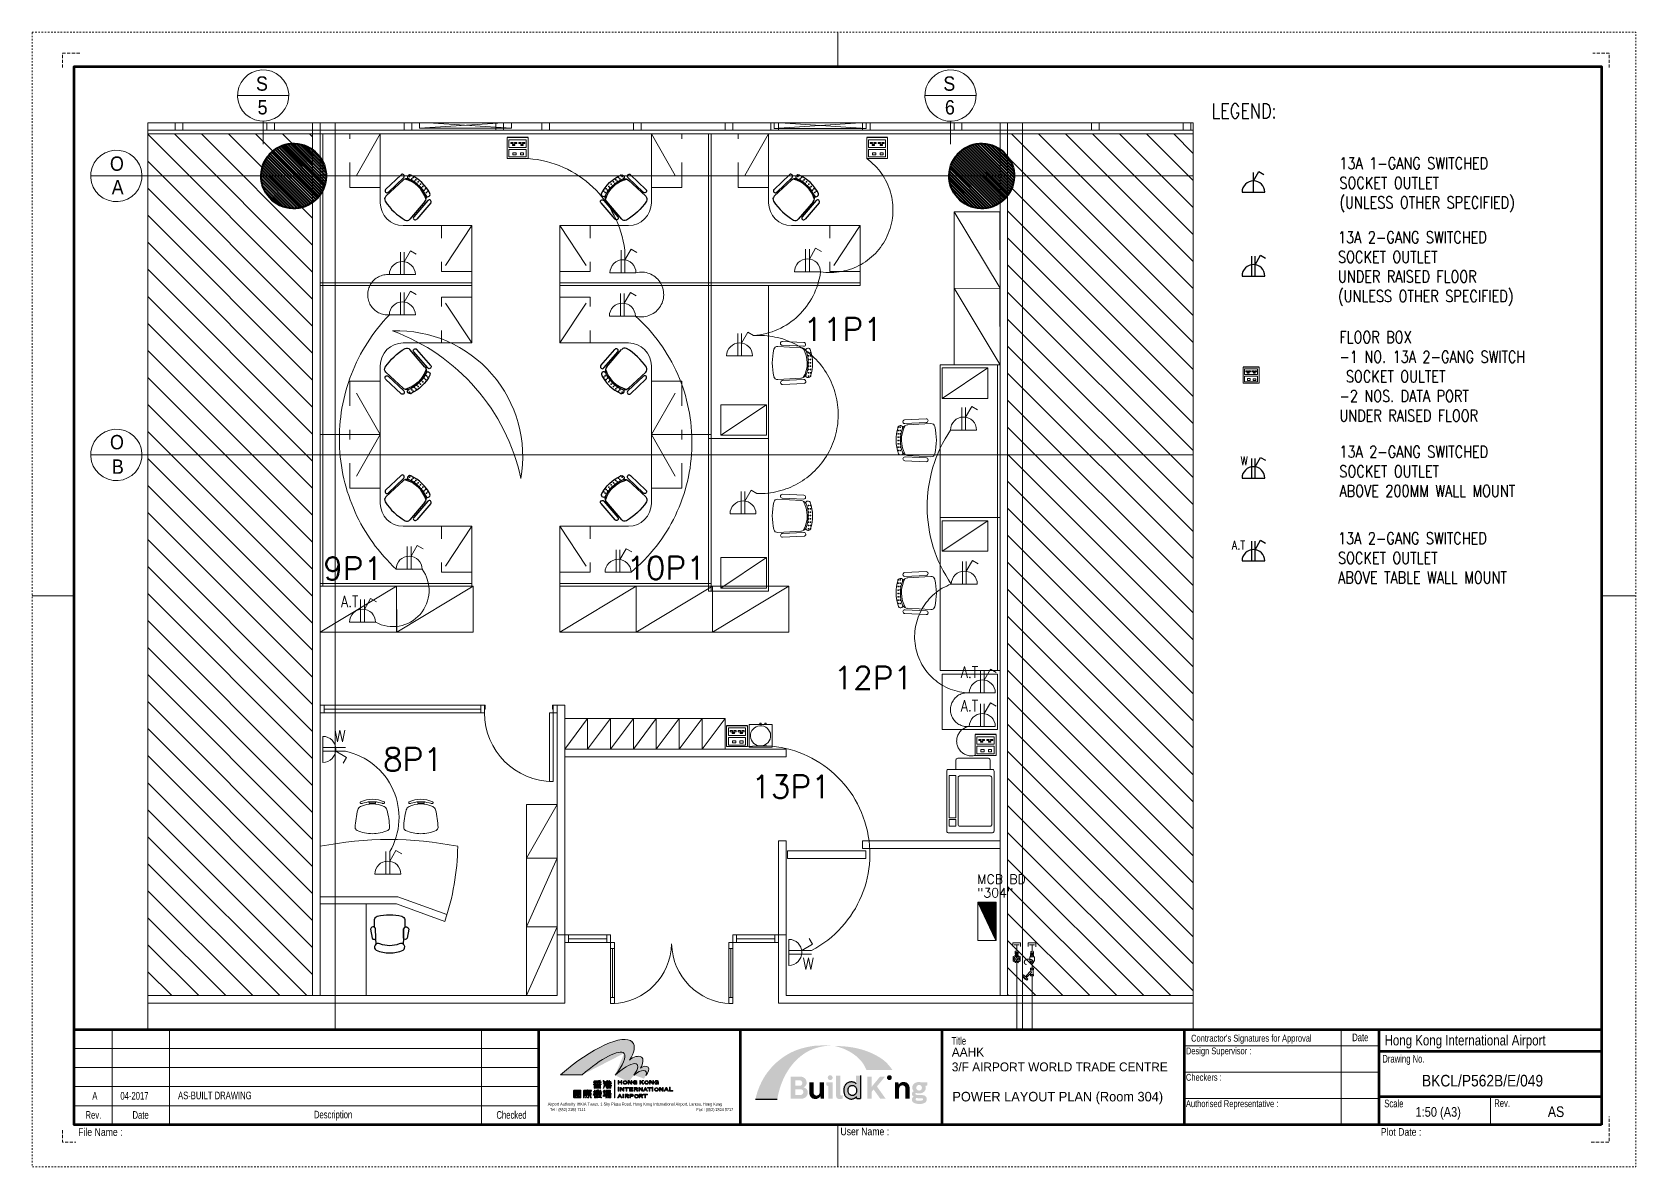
# Paper-space layout 'Layout1' of a CAD drawing. Extents: x 0 to 420, y 0 to 297.
# The model-space entities are those that its viewports show. They can reach past a viewport. Long polylines and large blocks are cut down to what shows.
import ezdxf
from ezdxf.enums import TextEntityAlignment as Align

# ---------------------------------------------------------------- set-up
doc = ezdxf.new("R2010")
doc.units = 0
doc.header["$MEASUREMENT"] = 0
for name, pattern in [('DGN Style 2', [0.001498, 0.000898747, -0.000599165]), ('DGN Style 4', [23.9656, 11.9328, -5.9664, 0.1, -5.9664]), ('DGN2', [0.82956, 0.41478, -0.41478]), ('DGN3', [1.24434, 0.82956, -0.41478]), ('DGN4', [1.116131, 0.558066, -0.279033, 0, -0.279033]), ('HIDDEN', [0.375, 0.25, -0.125])]:
    doc.linetypes.add(name, pattern=pattern)
for name, color, linetype in [('2', 7, 'Continuous'), ('5', 7, 'Continuous'), ('62', 7, 'Continuous'), ('63', 7, 'Continuous'), ('a-hatch', 5, 'Continuous'), ('e-b-shell', 253, 'Continuous'), ('LEGEND', 7, 'Continuous'), ('LOGO', 7, 'Continuous'), ('MV', 1, 'Continuous'), ('N-B-WALL', 3, 'Continuous'), ('PS1-CIRCUIT', 1, 'HIDDEN'), ('PS1-SOCKET', 1, 'Continuous'), ('SOCKET', 1, 'Continuous')]:
    doc.layers.add(name, color=color, linetype=linetype)
for name, color, linetype, lineweight in [('27', 7, 'Continuous', 0), ('72471 FF-FUR', 9, 'Continuous', 30), ('A-Ceiling-Grid', 9, 'Continuous', 0), ('A-Ceiling-Light', 6, 'Continuous', 0), ('A-Door', 4, 'Continuous', 0), ('A-Glaz', 5, 'Continuous', 30), ('A-WALL', 2, 'Continuous', 0), ('AC-CHW', 7, 'Continuous', 0), ('AC-DIFF-HL', 7, 'Continuous', 0), ('Border', 7, 'Continuous', 0), ('F45NOT', 1, 'Continuous', 0), ('I-Ceiling-Text', 7, 'Continuous', 0), ('spare0', 7, 'Continuous', 0), ('spare5', 7, 'Continuous', 0)]:
    doc.layers.add(name, color=color, linetype=linetype, lineweight=lineweight)
doc.layers.get('MV').off()
doc.styles.add('dgn043', font='dgn043.shx')
doc.styles.add('MONOTXT', font='romans.shx')
doc.styles.add('ROMANS', font='romans.shx')
doc.styles.add('Style-INTL_ENGINEERING', font='INTL_ENGINEERING.shx')
pattern_1 = [(244, (1013934.4, 889221.97), (224.6985, -109.5928), [])]

psp = doc.layouts.get("Layout1")

# ---------------------------------------------------------------- texts
at = {"attachment_point": 1}
for s, width, insert, char_height in [('{\\Ftxt|c136;AAHK\\P}3{\\Ftxt|c136;/F AIRPORT WORLD TRADE CENTRE}', 62.0072, (240.85, 31.2), 2.3203), ('POWER LAYOUT PLAN {\\Ftxt|c136;(Room 304)}', 53.2444, (241, 19.64), 2.5)]:
    psp.add_mtext_dynamic_manual_height_columns(s, width=width, gutter_width=1, heights=[0], dxfattribs=dict(at, insert=insert, char_height=char_height))
at = {"layer": '62', "color": 7, "linetype": 'DGN2', "lineweight": 30, "style": 'dgn043'}
for s, height, width, p in [('BKCL/P562B/E/049', 3.0375, 0.888935, (363.98, 24.09)), ('1:50 (A3)', 2.52, 0.857081, (362.28, 15.65)), ('AS', 2.8, 0.857081, (396.94, 15.85))]:
    psp.add_text(s, height=height, dxfattribs=dict(at, width=width)).set_placement(p, align=Align.TOP_LEFT)
at = {"layer": '63', "color": 7, "linetype": 'Continuous', "lineweight": 30, "style": 'dgn043', "width": 0.750072}
for s, height, p in [('Title', 2, (240.8, 32)), ("Contractor's Signatures for Approval", 1.7998, (303.51, 32.78)), ('Design Supervisor : ', 1.7998, (302.16, 29.45)), ('Drawing No.', 1.9998, (353.6, 27.3)), ('Checkers : ', 1.7998, (302.16, 22.55)), ('A', 2, (15.77, 17.6)), ('04-2017', 2, (23.12, 17.6)), ('AS-BUILT DRAWING', 1.9998, (38.22, 17.7)), ('Authorised Representative :', 1.7998, (302.16, 15.65)), ('Scale', 2, (354.1, 15.6)), ('Rev.', 2, (382.9, 15.7)), ('Rev.', 2, (14, 12.6)), ('Date', 2, (26.3, 12.6)), ('Description', 1.9998, (73.8, 12.7)), ('Checked', 2, (121.6, 12.6))]:
    psp.add_text(s, height=height, dxfattribs=at).set_placement(p)
at = {"layer": '63', "color": 7, "linetype": 'Continuous', "lineweight": 40, "style": 'dgn043', "width": 0.750072}
psp.add_text('Date', height=2, dxfattribs=at).set_placement((345.7, 32.9))
at = {"layer": '63', "color": 7, "linetype": 'Continuous', "lineweight": 0, "style": 'dgn043'}
for s, height, width, p in [('Hong Kong International Airport', 2.7008, 0.833449, (354.18, 31.8)), ('Airport Authority  HKIA Tower, 1 Sky Plaza Road, Hong Kong International Airport, Lantau, Hong Kong', 0.8032, 0.750124, (135.05, 16.05))]:
    psp.add_text(s, height=height, dxfattribs=dict(at, width=width)).set_placement(p)
at = {"layer": '63', "color": 7, "linetype": 'Continuous', "lineweight": 0, "style": 'dgn043', "width": 0.727296}
for s, p in [('Tel : (852) 2188 7111', (144.97, 14.59)), ('Fax : (852) 2824 0717', (183.58, 14.59))]:
    psp.add_text(s, height=0.8034, dxfattribs=at).set_placement(p, align=Align.RIGHT)
at = {"layer": '63', "color": 7, "linetype": 'Continuous', "lineweight": 13, "style": 'dgn043', "width": 0.849982}
psp.add_text('File Name :', height=1.9998, dxfattribs=at).set_placement((12.07, 10.12), align=Align.TOP_LEFT)
at = {"layer": '63', "color": 7, "linetype": 'Continuous', "lineweight": 30, "style": 'dgn043', "width": 0.849982}
for s, p in [('User Name :', (211.68, 10.28)), ('Plot Date :', (353.19, 10.16))]:
    psp.add_text(s, height=1.9998, dxfattribs=at).set_placement(p, align=Align.TOP_LEFT)

msp = doc.modelspace()

# ---------------------------------------------------------------- texts
at = {"layer": '5', "color": 7, "linetype": 'Continuous', "lineweight": 13, "style": 'dgn043', "width": 0.933334}
for s, p in [('S', (982836.76553, 858488.15062)), ('6', (983127.86578, 858596.20064)), ('5', (986057.10545, 850087.59951)), ('S', (985766.3052, 849978.64948)), ('B', (1003468.86794, 823400.02962)), ('O', (1003170.41769, 823284.1796)), ('O', (999724.63117, 822097.30824)), ('A', (1000013.38142, 822207.40826))]:
    msp.add_text(s, height=187.50014, rotation=109.000042989, dxfattribs=at).set_placement(p, align=Align.MIDDLE_CENTER)
at = {"layer": 'I-Ceiling-Text', "linetype": 'Continuous', "lineweight": 13, "style": 'MONOTXT'}
msp.add_text('+2950', height=179.993669, rotation=109.000059433, dxfattribs=at).set_placement((1010283.05441, 820077.33312))
at = {"layer": 'LEGEND', "insert": (998012.44292, 910933.5887), "char_height": 181.8181818, "attachment_point": 1, "rotation": 109.000000003}
msp.add_mtext_dynamic_manual_height_columns('{\\Fromans|c134;\\W0.8;13}', width=491.0431537, gutter_width=12.5, heights=[0], dxfattribs=at)
at = {"layer": 'LEGEND', "attachment_point": 4, "rotation": 109.000000003, "style": 'ROMANS'}
for s, width, insert, char_height in [('{\\Fromans|c136;\\W0.8;13A \\Fromans|c134;2\\Fromans|c136;-GANG SWITCHED \\PSOCKET OUTLET\\Fromans|c134;\\P\\Fromans|c136;ABOVE \\Fromans|c134;TABLE WALL MOUNT}', 14492.0908237, (1004227.6952, 904445.236), 200), ('{\\Fromans|c136;\\W0.8;13A \\Fromans|c134;2\\Fromans|c136;-GANG SWITCHED \\PSOCKET OUTLET\\Fromans|c134;\\P\\Fromans|c136;ABOVE \\Fromans|c134;200\\Fromans|c136;MM \\Fromans|c134;WALL MOUNT}', 14492.0908237, (1002828.06828, 903988.64937), 200), ('{\\Fromans|c136;\\W0.8;FLOOR BOX\\P-1 NO. 13A 2-GANG SWITCH\\P SOCKET OULTET\\P-2 NOS. DATA PORT\\PUNDER RAISED FLOOR}', 13401.4260207, (1001301.40668, 903462.97763), 200), ('{\\Fromans|c136;\\W0.8;13A 2-GANG SWITCHED\\PSOCKET OUTLET\\PUNDER RAISED FLOOR\\P(UNLESS OTHER SPECIFIED)}', 14492.0908237, (999577.1353, 902844.17703), 200), ('{\\Fromans|c136;\\W0.8;13A 1-GANG SWITCHED \\PSOCKET OUTLET\\P(UNLESS OTHER SPECIFIED)}', 14492.0908237, (998222.04898, 902402.66974), 200), ('{\\W0.8;A.T}', 400, (1004610.28146, 902666.72479), 150), ('\\pi285.71429;{\\Fromans|c136;\\W0.8;W}', 400, (1003299.84612, 902071.33066), 150), ('{\\Fromans|c136;\\W0.8;LEGEND:}', 14492.0908237, (997742.35198, 899938.05136), 249.9999999)]:
    msp.add_mtext_dynamic_manual_height_columns(s, width=width, gutter_width=1000, heights=[0], dxfattribs=dict(at, insert=insert, char_height=char_height))
at = {"layer": 'PS1-CIRCUIT', "ltscale": 1000, "style": 'ROMANS'}
for s, height, rotation, p in [('MCB BD', 120, 109.000000003, (995830.56431, 862350.48744)), ('"304"', 120, 109.000000003, (995999.47968, 862408.64967)), ('12P1', 300, 109, (994036.75235, 859744.36809)), ('W', 150, 109, (997634.14386, 860552.82239)), ('13P1', 300, 109, (995735.34444, 859189.62819)), ('11P1', 300, 109, (989852.56221, 857884.77806)), ('10P1', 300, 109, (993560.52687, 856709.71057)), ('8P1', 300, 109, (996966.04907, 854514.36291)), ('W', 150, 109, (996814.89622, 853783.82709)), ('9P1', 300, 109, (994859.64388, 852961.23709))]:
    msp.add_text(s, height=height, rotation=rotation, dxfattribs=at).set_placement(p)
at = {"layer": 'PS1-SOCKET', "char_height": 150, "attachment_point": 4, "rotation": 109.000000003, "style": 'ROMANS'}
for insert in [(993282.67346, 861247.85489), (993697.69953, 861390.75982), (995049.33316, 853273.83303)]:
    msp.add_mtext_dynamic_manual_height_columns('{\\W0.8;A.T}', width=400, gutter_width=1000, heights=[0], dxfattribs=dict(at, insert=insert))

# ---------------------------------------------------------------- blocks, each defined once
blk = doc.blocks.new('DGN_COMPLEXSHAPE38')
at = {"layer": '63', "color": 111, "linetype": 'Continuous', "lineweight": 0, "true_color": 0xa7ebcb}
for p, q in [((38.954, 712.465), (38.955, 712.464)), ((39.069, 712.622), (39.069, 712.621)), ((39.028, 712.371), (39.028, 712.371)), ((39.181, 712.261), (39.181, 712.261)), ((39.195, 712.413), (39.195, 712.414)), ((39.287, 712.272), (39.287, 712.273)), ((38.076, 712.166), (38.075, 712.168)), ((38.075, 712.168), (38.371, 712.168)), ((38.371, 712.168), (38.372, 712.166)), ((38.831, 712.162), (38.831, 712.162)), ((39.092, 712.163), (39.091, 712.163)), ((39.256, 712.16), (39.256, 712.16))]:
    blk.add_line(p, q, dxfattribs=at)
for centre, major_axis, ratio, start_param, end_param in [((38.288, 711.925), (-0.786, -0.691), 0.307399, 3.16379, 4.712389), ((38.475, 712.047), (-0.479, -0.417), 0.247877, 3.147663, 4.712389), ((38.753, 712.227), (0.198, 0.24), 0.326126, 4.712389, 6.23859), ((38.925, 712.448), (0.135, 0.181), 0.570858, 4.712389, 6.19321), ((38.898, 712.091), (-0.237, -0.221), 0.301786, 2.201318, 4.712389), ((39.086, 712.301), (-0.121, -0.101), 0.574485, 3.328471, 4.712389), ((39.136, 712.111), (-0.119, -0.105), 0.43187, 2.455827, 4.702303), ((39.12, 712.3), (0.074, 0.113), 0.536664, 4.712389, 6.273185), ((39.213, 712.216), (-0.0758, -0.0544), 0.585967, 3.181129, 4.712389), ((39.214, 712.198), (0.0696, 0.0786), 0.541014, 4.708501, 6.182551)]:
    blk.add_ellipse(centre, major_axis=major_axis, ratio=ratio, start_param=start_param, end_param=end_param, dxfattribs=at)
blk = doc.blocks.new('DGN_COMPLEXSHAPE39')
at = {"layer": '63', "color": 7, "linetype": 'Continuous', "lineweight": 0}
for p, q in [((39.078, 712.061), (39.078, 712.061)), ((39.078, 712.059), (39.078, 712.059)), ((39.087, 712.061), (39.087, 712.061)), ((39.094, 712.085), (39.094, 712.085)), ((39.097, 712.047), (39.097, 712.047)), ((39.098, 712.078), (39.098, 712.078)), ((39.102, 712.087), (39.102, 712.087)), ((39.103, 712.035), (39.103, 712.035)), ((39.105, 712.056), (39.105, 712.064)), ((39.105, 712.064), (39.132, 712.064)), ((39.122, 712.056), (39.105, 712.056)), ((39.112, 712.079), (39.112, 712.079)), ((39.112, 712.045), (39.112, 712.045)), ((39.113, 712.087), (39.113, 712.087)), ((39.13, 712.074), (39.118, 712.074)), ((39.118, 712.074), (39.122, 712.073)), ((39.119, 712.076), (39.119, 712.076)), ((39.124, 712.056), (39.122, 712.056)), ((39.126, 712.037), (39.124, 712.043)), ((39.124, 712.043), (39.126, 712.042)), ((39.126, 712.083), (39.126, 712.083)), ((39.132, 712.037), (39.126, 712.037)), ((39.133, 712.073), (39.13, 712.074)), ((39.132, 712.064), (39.132, 712.037))]:
    blk.add_line(p, q, dxfattribs=at)
at = {"layer": '63', "color": 7, "linetype": 'Continuous', "lineweight": 0, "flags": 128}
for points in [[(39.103, 712.035, -0.38791), (39.078, 712.059)], [(39.094, 712.085, -0.06291), (39.102, 712.087)], [(39.102, 712.087, -0.062521), (39.113, 712.087)], [(39.126, 712.042, -0.193231), (39.103, 712.035)], [(39.113, 712.087, -0.115616), (39.126, 712.083)], [(39.126, 712.083, -0.178038), (39.133, 712.073)]]:
    blk.add_lwpolyline(points, format="xyb", dxfattribs=at)
at = {"layer": '63', "color": 7, "linetype": 'Continuous', "lineweight": 0}
for centre, radius, start, end in [((39.107, 712.075), 0.0305, 249.2878, 278.6516), ((39.107, 712.053), 0.0263, 79.1437, 110.9286), ((39.109, 712.062), 0.0171, 53.922, 79.6848), ((39.109, 712.06), 0.0148, 279.7002, 344.1997), ((39.114, 712.07), 0.00847, 24.7273, 49.1323)]:
    blk.add_arc(centre, radius, start, end, dxfattribs=at)
for centre, major_axis, ratio, start_param, end_param in [((39.1, 712.062), (0, 0.0242), 0.942246, 0.290491, 1.621097), ((39.1, 712.061), (0, 0.0238), 0.957667, 1.577885, 1.678569), ((39.102, 712.062), (0, 0.016), 0.909812, 0.260975, 1.625276), ((39.102, 712.061), (0, 0.0155), 0.940385, 1.559324, 2.773972)]:
    blk.add_ellipse(centre, major_axis=major_axis, ratio=ratio, start_param=start_param, end_param=end_param, dxfattribs=at)
blk = doc.blocks.new('DGN_COMPLEXSHAPE40')
at = {"layer": '63', "color": 7, "linetype": 'Continuous', "lineweight": 0}
for p, q in [((39.376, 712.061), (39.376, 712.061)), ((39.376, 712.059), (39.376, 712.059)), ((39.386, 712.062), (39.386, 712.062)), ((39.392, 712.085), (39.392, 712.085)), ((39.395, 712.047), (39.395, 712.047)), ((39.396, 712.078), (39.396, 712.078)), ((39.4, 712.087), (39.4, 712.087)), ((39.401, 712.035), (39.401, 712.035)), ((39.404, 712.056), (39.404, 712.064)), ((39.404, 712.064), (39.429, 712.064)), ((39.42, 712.056), (39.404, 712.056)), ((39.41, 712.045), (39.41, 712.045)), ((39.411, 712.079), (39.411, 712.079)), ((39.412, 712.087), (39.412, 712.087)), ((39.418, 712.076), (39.418, 712.076)), ((39.429, 712.074), (39.418, 712.074)), ((39.418, 712.074), (39.42, 712.073)), ((39.422, 712.056), (39.42, 712.056)), ((39.424, 712.037), (39.422, 712.043)), ((39.422, 712.043), (39.424, 712.042)), ((39.424, 712.083), (39.424, 712.083)), ((39.429, 712.037), (39.424, 712.037)), ((39.431, 712.073), (39.429, 712.074)), ((39.429, 712.064), (39.429, 712.037))]:
    blk.add_line(p, q, dxfattribs=at)
at = {"layer": '63', "color": 7, "linetype": 'Continuous', "lineweight": 0, "flags": 128}
for points in [[(39.401, 712.035, -0.38791), (39.376, 712.059)], [(39.392, 712.085, -0.06291), (39.4, 712.087)], [(39.4, 712.087, -0.062521), (39.412, 712.087)], [(39.424, 712.042, -0.186573), (39.401, 712.035)], [(39.412, 712.087, -0.115616), (39.424, 712.083)], [(39.424, 712.083, -0.178038), (39.431, 712.073)]]:
    blk.add_lwpolyline(points, format="xyb", dxfattribs=at)
at = {"layer": '63', "color": 7, "linetype": 'Continuous', "lineweight": 0}
for centre, radius, start, end in [((39.406, 712.075), 0.0305, 249.2878, 278.6516), ((39.406, 712.053), 0.0263, 79.1437, 110.9286), ((39.408, 712.06), 0.0148, 279.7002, 344.1997), ((39.408, 712.062), 0.0171, 53.922, 79.6848), ((39.412, 712.07), 0.00847, 24.7273, 49.1323)]:
    blk.add_arc(centre, radius, start, end, dxfattribs=at)
for centre, major_axis, ratio, start_param, end_param in [((39.399, 712.062), (0, 0.0242), 0.942246, 0.290491, 1.621097), ((39.399, 712.061), (0, 0.0238), 0.957667, 1.577885, 1.678569), ((39.4, 712.061), (0, 0.0155), 0.940385, 1.516269, 2.773972), ((39.4, 712.062), (0, 0.016), 0.909812, 0.260975, 1.583717)]:
    blk.add_ellipse(centre, major_axis=major_axis, ratio=ratio, start_param=start_param, end_param=end_param, dxfattribs=at)
blk = doc.blocks.new('DGN_COMPLEXSHAPE47')
at = {"layer": '63', "color": 7, "linetype": 'Continuous', "lineweight": 0}
for p, q in [((39.097, 711.871), (39.097, 711.871)), ((39.114, 711.894), (39.114, 711.894)), ((39.114, 711.847), (39.114, 711.847)), ((39.136, 711.894), (39.136, 711.894)), ((39.136, 711.847), (39.136, 711.847)), ((39.153, 711.87), (39.153, 711.87))]:
    blk.add_line(p, q, dxfattribs=at)
for centre, major_axis, start_param, end_param in [((39.12, 711.871), (0, 0.0238), 0.256992, 1.57879), ((39.12, 711.87), (0, 0.0238), 1.534735, 2.8846), ((39.125, 711.855), (0, 0.0404), 6.00099, 6.565381), ((39.125, 711.886), (0, 0.0404), 2.859397, 3.423788), ((39.13, 711.871), (0, -0.0238), 1.534735, 2.8846), ((39.13, 711.87), (0, -0.0238), 0.256992, 1.57879)]:
    blk.add_ellipse(centre, major_axis=major_axis, ratio=0.957667, start_param=start_param, end_param=end_param, dxfattribs=at)
blk = doc.blocks.new('DGN_COMPLEXSHAPE48')
at = {"layer": '63', "color": 7, "linetype": 'Continuous', "lineweight": 0}
for p, q in [((39.106, 711.871), (39.106, 711.871)), ((39.117, 711.886), (39.117, 711.886)), ((39.117, 711.855), (39.117, 711.855)), ((39.134, 711.886), (39.134, 711.886)), ((39.134, 711.855), (39.134, 711.855)), ((39.145, 711.87), (39.145, 711.87))]:
    blk.add_line(p, q, dxfattribs=at)
for centre, major_axis, start_param, end_param in [((39.12, 711.87), (0, 0.0152), 1.503852, 2.8846), ((39.12, 711.871), (0, 0.0152), 0.257736, 1.572989), ((39.125, 711.855), (0, 0.0318), 6.001532, 6.572589), ((39.125, 711.886), (0, 0.0318), 2.859397, 3.423788), ((39.13, 711.871), (0, -0.0152), 1.503852, 2.900071), ((39.13, 711.87), (0, -0.0152), 0.256992, 1.572989)]:
    blk.add_ellipse(centre, major_axis=major_axis, ratio=0.957667, start_param=start_param, end_param=end_param, dxfattribs=at)
blk = doc.blocks.new('AnonymousCell45')
at = {"layer": '63', "color": 7, "linetype": 'Continuous', "lineweight": 0}
for name in ['DGN_COMPLEXSHAPE47', 'DGN_COMPLEXSHAPE48']:
    blk.add_blockref(name, (-39.1222, -711.8708), dxfattribs=at)
blk = doc.blocks.new('AnonymousCell46')
at = {"layer": '63', "color": 7, "linetype": 'Continuous', "lineweight": 0, "flags": 128}
for points in [[(-0.025, 0.025), (0.012, 0.025), (0.014, 0.025, -0.886853), (0.014, -0.006), (0.012, -0.006), (0.027, -0.025), (0.015, -0.025), (0.002, -0.006), (-0.016, -0.006), (-0.016, -0.025), (-0.025, -0.025), (-0.025, 0.025)], [(-0.016, 0.017), (0.01, 0.017), (0.012, 0.017, -0.925271), (0.012, 0.003), (0.01, 0.004), (-0.016, 0.004), (-0.016, 0.017)]]:
    blk.add_lwpolyline(points, format="xyb", dxfattribs=at)
blk = doc.blocks.new('AnonymousCell47')
at = {"layer": '63', "color": 7, "linetype": 'Continuous', "lineweight": 0, "flags": 128}
for points in [[(-0.025, 0.025), (0.012, 0.025), (0.014, 0.025, -0.886853), (0.014, -0.006), (0.012, -0.006), (0.027, -0.025), (0.015, -0.025), (0.002, -0.006), (-0.015, -0.006), (-0.015, -0.025), (-0.025, -0.025), (-0.025, 0.025)], [(-0.015, 0.017), (0.01, 0.017), (0.012, 0.017, -0.925271), (0.012, 0.003), (0.01, 0.004), (-0.015, 0.004), (-0.015, 0.017)]]:
    blk.add_lwpolyline(points, format="xyb", dxfattribs=at)
blk = doc.blocks.new('AnonymousCell48')
at = {"layer": '63', "color": 7, "linetype": 'Continuous', "lineweight": 0, "flags": 128}
for points in [[(-0.025, 0.025), (0.012, 0.025), (0.014, 0.025, -0.886853), (0.014, -0.006), (0.012, -0.006), (0.027, -0.025), (0.015, -0.025), (0.002, -0.006), (-0.015, -0.006), (-0.015, -0.025), (-0.025, -0.025), (-0.025, 0.025)], [(-0.015, 0.017), (0.01, 0.017), (0.012, 0.017, -0.925271), (0.012, 0.003), (0.01, 0.004), (-0.015, 0.004), (-0.015, 0.017)]]:
    blk.add_lwpolyline(points, format="xyb", dxfattribs=at)
blk = doc.blocks.new('AnonymousCell49')
at = {"layer": '63', "color": 7, "linetype": 'Continuous', "lineweight": 0, "flags": 128}
for points in [[(0.008, 0.027), (-0.004, 0.027), (-0.029, -0.025), (-0.019, -0.025), (-0.014, -0.012), (0.015, -0.012), (0.021, -0.025), (0.031, -0.025), (0.008, 0.027)], [(0.012, -0.004), (0.002, 0.017), (-0.01, -0.004), (0.012, -0.004)]]:
    blk.add_lwpolyline(points, dxfattribs=at)
blk = doc.blocks.new('AnonymousCell50')
at = {"layer": '63', "color": 7, "linetype": 'Continuous', "lineweight": 0, "flags": 128}
for points in [[(0.008, 0.027), (-0.004, 0.027), (-0.029, -0.025), (-0.019, -0.025), (-0.014, -0.012), (0.015, -0.012), (0.021, -0.025), (0.031, -0.025), (0.008, 0.027)], [(0.012, -0.004), (0.002, 0.017), (-0.01, -0.004), (0.012, -0.004)]]:
    blk.add_lwpolyline(points, dxfattribs=at)
blk = doc.blocks.new('AnonymousCell51')
at = {"layer": '63', "color": 7, "linetype": 'Continuous', "lineweight": 0, "flags": 128}
for points in [[(0.008, 0.027), (-0.004, 0.027), (-0.029, -0.025), (-0.019, -0.025), (-0.014, -0.012), (0.015, -0.012), (0.021, -0.025), (0.031, -0.025), (0.008, 0.027)], [(0.012, -0.004), (0.002, 0.017), (-0.01, -0.004), (0.012, -0.004)]]:
    blk.add_lwpolyline(points, dxfattribs=at)
blk = doc.blocks.new('AnonymousCell52')
at = {"layer": '63', "color": 7, "linetype": 'Continuous', "lineweight": 0, "flags": 128}
for points in [[(0.012, -0.006, 1), (0.012, 0.025), (0.01, 0.025), (-0.025, 0.025), (-0.025, -0.025), (-0.015, -0.025), (-0.015, -0.006), (0.008, -0.006), (0.012, -0.006)], [(-0.015, 0.017), (0.01, 0.017), (0.011, 0.017, -1), (0.011, 0.003), (0.01, 0.004), (-0.015, 0.004), (-0.015, 0.017)]]:
    blk.add_lwpolyline(points, format="xyb", dxfattribs=at)
blk = doc.blocks.new('AnonymousCell53')
at = {"layer": '63', "color": 7, "linetype": 'Continuous', "lineweight": 0, "flags": 128}
blk.add_lwpolyline([(-0.014, 0.05), (-0.029, 0.05), (-0.043, 0.05), (-0.043, 0.041), (-0.019, 0.041), (-0.006, 0.042), (-0.006, 0.033), (-0.054, 0.033), (-0.054, 0.025), (-0.006, 0.025), (-0.006, 0.023), (-0.015, 0.023), (-0.029, 0.015), (-0.052, 0.004), (-0.052, -0.006), (-0.029, 0.006), (-0.006, 0.017), (-0.006, -0.004), (-0.039, -0.004), (-0.036, -0.004, 0.414214), (-0.04, -0.008), (-0.043, -0.008), (-0.043, -0.05), (-0.04, -0.051, 0.414214), (-0.036, -0.055), (-0.039, -0.054), (0.041, -0.054), (0.043, -0.055, 0.414214), (0.047, -0.051), (0.044, -0.05), (0.044, -0.008), (0.047, -0.008, 0.414214), (0.043, -0.004), (0.041, -0.004), (0.004, -0.004), (0.004, 0.019), (0.029, 0.006), (0.056, -0.008), (0.056, 0.002), (0.029, 0.015), (0.015, 0.023), (0.004, 0.023), (0.004, 0.025), (0.052, 0.025), (0.052, 0.033), (0.004, 0.033), (0.004, 0.044), (0.008, 0.044), (0.029, 0.044), (0.042, 0.046), (0.042, 0.056), (0.015, 0.052), (-0.014, 0.05)], format="xyb", dxfattribs=at)
for points in [[(-0.035, -0.014), (0.035, -0.014), (0.035, -0.025), (-0.035, -0.025), (-0.035, -0.014)], [(-0.035, -0.033), (0.035, -0.033), (0.035, -0.044), (-0.035, -0.044), (-0.035, -0.033)]]:
    blk.add_lwpolyline(points, dxfattribs=at)
blk = doc.blocks.new('AnonymousCell54')
at = {"layer": '63', "color": 7, "linetype": 'Continuous', "lineweight": 0, "flags": 128}
blk.add_lwpolyline([(0.017, 0.042), (0.039, 0.042), (0.039, 0.033), (0.017, 0.033), (0.017, 0.021), (0.044, 0.021), (0.044, 0.01), (0.025, 0.01), (0.037, -0.006), (0.044, -0.014), (0.044, -0.025), (0.029, -0.01), (0.017, 0.004), (0.015, 0.01), (-0.012, 0.01), (-0.017, 0), (0.017, 0), (0.02, -0.001, -0.414214), (0.027, -0.008), (0.025, -0.008), (0.025, -0.025), (0.027, -0.026, -0.414214), (0.02, -0.033), (0.017, -0.033), (-0.019, -0.033), (-0.019, -0.039), (-0.017, -0.039, 0.414214), (-0.011, -0.045), (-0.014, -0.044), (0.027, -0.044), (0.027, -0.033), (0.035, -0.033), (0.035, -0.048), (0.037, -0.049, -0.414214), (0.031, -0.055), (0.029, -0.054), (-0.014, -0.054), (-0.011, -0.055, -0.414214), (-0.025, -0.041), (-0.027, -0.041), (-0.027, -0.01), (-0.043, -0.025), (-0.043, -0.014), (-0.035, -0.006), (-0.023, 0.01), (-0.043, 0.01), (-0.043, 0.021), (-0.019, 0.021), (-0.019, 0.033), (-0.039, 0.033), (-0.039, 0.042), (-0.019, 0.042), (-0.019, 0.054), (-0.01, 0.054), (-0.01, 0.042), (0.01, 0.042), (0.01, 0.054), (0.017, 0.054), (0.017, 0.042)], format="xyb", dxfattribs=at)
for points in [[(-0.01, 0.033), (0.01, 0.033), (0.01, 0.021), (-0.01, 0.021), (-0.01, 0.033)], [(-0.017, -0.01), (0.015, -0.01), (0.015, -0.023), (-0.017, -0.023), (-0.017, -0.01)]]:
    blk.add_lwpolyline(points, dxfattribs=at)
blk = doc.blocks.new('AnonymousCell55')
at = {"layer": '63', "color": 7, "linetype": 'Continuous', "lineweight": 0, "flags": 128}
blk.add_lwpolyline([(0.029, 0.021), (-0.027, 0.021), (-0.025, 0.021, 0.414214), (-0.029, 0.017), (-0.031, 0.017), (-0.031, -0.015), (-0.029, -0.016, 0.414214), (-0.025, -0.02), (-0.027, -0.019), (0.029, -0.019), (0.031, -0.02, 0.414214), (0.035, -0.016), (0.033, -0.015), (0.033, 0.017), (0.035, 0.017, 0.414214), (0.029, 0.021)], format="xyb", dxfattribs=at)
for points in [[(-0.021, 0.014), (0.023, 0.014), (0.023, 0.004), (-0.021, 0.004), (-0.021, 0.014)], [(-0.021, -0.002), (0.023, -0.002), (0.023, -0.01), (-0.021, -0.01), (-0.021, -0.002)]]:
    blk.add_lwpolyline(points, dxfattribs=at)
blk = doc.blocks.new('AnonymousCell56')
at = {"layer": '63', "color": 7, "linetype": 'Continuous', "lineweight": 0, "flags": 128}
for points in [[(-0.046, 0.054), (0.046, 0.054), (0.049, 0.054, -0.414214), (0.052, 0.05), (0.05, 0.05), (0.05, -0.048), (0.052, -0.049, -0.414214), (0.049, -0.053), (0.046, -0.052), (-0.046, -0.052), (-0.044, -0.053, -0.414214), (-0.048, -0.049), (-0.05, -0.048), (-0.05, 0.05), (-0.048, 0.05, -0.414214), (-0.046, 0.054)], [(0.031, 0.033), (0.035, 0.033), (0.035, 0.025), (0.013, 0.025), (0.019, 0.002), (0.022, 0.002, 0.03994), (0.027, 0.019), (0.025, 0.019), (0.035, 0.019), (0.037, 0.019, -0.06544), (0.026, -0.011), (0.023, -0.012), (0.027, -0.025), (0.03, -0.027, 0.342467), (0.033, -0.03), (0.031, -0.029), (0.037, -0.029), (0.037, -0.039), (0.031, -0.039), (0.033, -0.039, -0.342467), (0.02, -0.029), (0.017, -0.029), (0.015, -0.023), (0.018, -0.023, -0.039554), (0.006, -0.038), (0.004, -0.037), (0.004, -0.025), (0.006, -0.025, 0.038585), (0.015, -0.011), (0.013, -0.012), (0.004, 0.025), (-0.035, 0.025), (-0.035, 0.033), (0.002, 0.033), (0, 0.044), (-0.041, 0.044), (-0.041, -0.043), (0.042, -0.043), (0.042, 0.044), (0.025, 0.044), (0.031, 0.033)], [(-0.002, 0.019), (-0.031, 0.019), (-0.029, 0.019, 0.414214), (-0.033, 0.015), (-0.035, 0.015), (-0.035, -0.01), (-0.033, -0.01, 0.414214), (-0.029, -0.014), (-0.031, -0.014), (-0.002, -0.014), (0, -0.014, 0.414214), (0.004, -0.01), (0.002, -0.01), (0.002, 0.015), (0.004, 0.015, 0.414214), (-0.002, 0.019)]]:
    blk.add_lwpolyline(points, format="xyb", dxfattribs=at)
for points in [[(-0.006, 0.01), (-0.025, 0.01), (-0.025, -0.004), (-0.006, -0.004), (-0.006, 0.01)], [(0.012, 0.033), (0.021, 0.033), (0.015, 0.044), (0.01, 0.044), (0.012, 0.033)], [(0.002, -0.015), (-0.035, -0.027), (-0.035, -0.037), (0.002, -0.025), (0.002, -0.015)]]:
    blk.add_lwpolyline(points, dxfattribs=at)
blk = doc.blocks.new('AnonymousCell57')
at = {"layer": '63', "color": 7, "linetype": 'Continuous', "lineweight": 0, "flags": 128}
blk.add_lwpolyline([(0.01, 0.052), (-0.012, 0.052), (-0.009, 0.052, 0.414214), (-0.013, 0.048), (-0.015, 0.048), (-0.015, -0.052), (-0.008, -0.052), (-0.008, -0.023), (0.002, -0.025), (0.008, -0.023), (0.015, -0.019), (0.015, -0.012), (0.015, -0.004), (0.012, 0.004), (0.004, 0.017), (0.013, 0.046), (0.015, 0.047, 0.50598), (0.01, 0.052)], format="xyb", dxfattribs=at)
blk.add_lwpolyline([(0.002, 0.044), (-0.008, 0.044), (-0.008, -0.015), (0.002, -0.015), (0.004, -0.015), (0.006, -0.012), (0.006, -0.01), (0.006, -0.006), (-0.006, 0.017), (0.002, 0.044)], dxfattribs=at)
blk = doc.blocks.new('AnonymousCell58')
at = {"layer": '63', "color": 7, "linetype": 'Continuous', "lineweight": 0, "flags": 128}
for points in [[(-0.021, -0.025), (0.027, -0.025), (0.027, -0.019), (0.029, -0.02, 0.035458), (0.043, -0.029), (0.041, -0.029), (0.041, -0.017), (0.043, -0.019, -0.027255), (0.028, -0.006, 0.094739), (0.044, 0.026), (0.041, 0.027), (0.012, 0.027), (0.012, 0.017), (0.029, 0.017), (0.019, 0.002), (0.022, 0.001, -0.030296), (0.008, 0.018), (0.006, 0.017), (0.002, 0.01), (0.004, 0.01, 0.072275), (0.025, -0.016), (0.023, -0.015), (-0.019, -0.015), (-0.017, -0.016, 0.084209), (0.011, 0.026), (0.01, 0.027), (-0.014, 0.027), (-0.012, 0.031), (-0.021, 0.031), (-0.019, 0.03, -0.079423), (-0.041, 0.003), (-0.042, 0.004), (-0.039, -0.004), (-0.037, -0.004, 0.00613), (-0.034, -0.001), (-0.037, 0), (-0.025, -0.01), (-0.022, -0.01, -0.018752), (-0.031, -0.017), (-0.033, -0.017), (-0.033, -0.029), (-0.021, -0.017), (-0.021, -0.025)], [(-0.015, 0.002), (-0.025, 0.01), (-0.029, 0.006), (-0.017, -0.002), (-0.016, -0.003, 0.007432), (-0.015, 0.002)], [(-0.019, 0.017), (-0.004, 0.017), (-0.001, 0.017, -0.015817), (-0.006, 0.009), (-0.008, 0.01), (-0.019, 0.017)]]:
    blk.add_lwpolyline(points, format="xyb", dxfattribs=at)
blk = doc.blocks.new('AnonymousCell59')
at = {"layer": '63', "color": 7, "linetype": 'Continuous', "lineweight": 0, "flags": 128}
blk.add_lwpolyline([(0.023, 0.029), (0.01, 0.012), (0, 0.056), (-0.01, 0.056), (0.004, -0.002), (-0.039, -0.002), (-0.039, -0.012), (-0.025, -0.012), (-0.031, -0.035), (-0.029, -0.035, -0.236068), (-0.032, -0.043), (-0.035, -0.043), (-0.039, -0.043), (-0.039, -0.052), (-0.037, -0.052), (-0.033, -0.052), (-0.031, -0.053, 0.2), (-0.021, -0.043), (-0.023, -0.043), (-0.021, -0.027), (-0.006, -0.037), (-0.002, -0.029), (-0.01, -0.023), (-0.015, -0.019), (-0.017, -0.017), (-0.017, -0.012), (0.006, -0.012), (0.012, -0.029), (0.015, -0.03, -0.105875), (-0.007, -0.043), (-0.01, -0.043), (-0.01, -0.054), (-0.007, -0.054, 0.095458), (0.018, -0.04), (0.015, -0.039), (0.017, -0.044), (0.021, -0.048), (0.025, -0.05), (0.033, -0.052), (0.041, -0.052), (0.041, -0.043), (0.033, -0.043), (0.027, -0.041), (0.025, -0.041), (0.023, -0.033), (0.025, -0.033, 0.074389), (0.037, -0.014), (0.035, -0.014), (0.025, -0.014), (0.027, -0.014, -0.046237), (0.021, -0.023), (0.019, -0.023), (0.015, -0.012), (0.039, -0.012), (0.039, -0.002), (0.029, -0.002), (0.027, 0.004), (0.037, 0.004), (0.037, 0.004), (0.039, 0.003, 0.414214), (0.043, 0.007), (0.041, 0.008), (0.041, 0.019), (0.031, 0.019), (0.031, 0.012), (0.021, 0.012), (0.037, 0.031), (0.037, 0.037), (0.023, 0.037), (0.035, 0.052), (0.023, 0.052), (0.01, 0.035), (0.01, 0.035), (0.013, 0.035, 0.618034), (0.016, 0.028), (0.014, 0.029), (0.023, 0.029)], format="xyb", dxfattribs=at)
blk.add_lwpolyline([(0.012, 0.004), (0.019, 0.004), (0.019, 0.004), (0.019, -0.002), (0.014, -0.002), (0.012, 0.004)], dxfattribs=at)
blk = doc.blocks.new('DGN_COMPLEXSHAPE49')
at = {"layer": '63', "color": 7, "linetype": 'Continuous', "lineweight": 0}
for p, q in [((39.375, 711.965), (39.375, 711.965)), ((39.392, 711.989), (39.392, 711.989)), ((39.392, 711.942), (39.392, 711.942)), ((39.414, 711.989), (39.414, 711.989)), ((39.414, 711.942), (39.414, 711.942)), ((39.431, 711.965), (39.431, 711.965))]:
    blk.add_line(p, q, dxfattribs=at)
for centre, major_axis, start_param, end_param in [((39.398, 711.966), (0, 0.0238), 0.256992, 1.57879), ((39.398, 711.965), (0, 0.0238), 1.534735, 2.8846), ((39.403, 711.95), (0, 0.0404), 6.00099, 6.565381), ((39.403, 711.98), (0, 0.0404), 2.859397, 3.423788), ((39.408, 711.966), (0, -0.0238), 1.534735, 2.8846), ((39.408, 711.965), (0, -0.0238), 0.256992, 1.57879)]:
    blk.add_ellipse(centre, major_axis=major_axis, ratio=0.957667, start_param=start_param, end_param=end_param, dxfattribs=at)
blk = doc.blocks.new('DGN_COMPLEXSHAPE50')
at = {"layer": '63', "color": 7, "linetype": 'Continuous', "lineweight": 0}
for p, q in [((39.384, 711.966), (39.384, 711.966)), ((39.394, 711.98), (39.394, 711.98)), ((39.395, 711.95), (39.394, 711.95)), ((39.412, 711.98), (39.412, 711.98)), ((39.412, 711.95), (39.412, 711.95)), ((39.423, 711.965), (39.423, 711.965))]:
    blk.add_line(p, q, dxfattribs=at)
for centre, major_axis, start_param, end_param in [((39.398, 711.965), (0, 0.0152), 1.503852, 2.8846), ((39.398, 711.966), (0, 0.0152), 0.257736, 1.572989), ((39.403, 711.95), (0, 0.0318), 6.001532, 6.572589), ((39.403, 711.98), (0, 0.0318), 2.859397, 3.423788), ((39.408, 711.966), (0, -0.0152), 1.503852, 2.900071), ((39.408, 711.965), (0, -0.0152), 0.256992, 1.572989)]:
    blk.add_ellipse(centre, major_axis=major_axis, ratio=0.957667, start_param=start_param, end_param=end_param, dxfattribs=at)
blk = doc.blocks.new('DGN_COMPLEXSHAPE51')
at = {"layer": '63', "color": 7, "linetype": 'Continuous', "lineweight": 0}
for p, q in [((39.097, 711.871), (39.097, 711.871)), ((39.114, 711.894), (39.114, 711.894)), ((39.114, 711.847), (39.114, 711.847)), ((39.136, 711.894), (39.136, 711.894)), ((39.136, 711.847), (39.136, 711.847)), ((39.153, 711.87), (39.153, 711.87))]:
    blk.add_line(p, q, dxfattribs=at)
for centre, major_axis, start_param, end_param in [((39.12, 711.871), (0, 0.0238), 0.256992, 1.57879), ((39.12, 711.87), (0, 0.0238), 1.534735, 2.8846), ((39.125, 711.855), (0, 0.0404), 6.00099, 6.565381), ((39.125, 711.886), (0, 0.0404), 2.859397, 3.423788), ((39.13, 711.871), (0, -0.0238), 1.534735, 2.8846), ((39.13, 711.87), (0, -0.0238), 0.256992, 1.57879)]:
    blk.add_ellipse(centre, major_axis=major_axis, ratio=0.957667, start_param=start_param, end_param=end_param, dxfattribs=at)
blk = doc.blocks.new('DGN_COMPLEXSHAPE52')
at = {"layer": '63', "color": 7, "linetype": 'Continuous', "lineweight": 0}
for p, q in [((39.106, 711.871), (39.106, 711.871)), ((39.117, 711.886), (39.117, 711.886)), ((39.117, 711.855), (39.117, 711.855)), ((39.134, 711.886), (39.134, 711.886)), ((39.134, 711.855), (39.134, 711.855)), ((39.145, 711.87), (39.145, 711.87))]:
    blk.add_line(p, q, dxfattribs=at)
for centre, major_axis, start_param, end_param in [((39.12, 711.87), (0, 0.0152), 1.503852, 2.8846), ((39.12, 711.871), (0, 0.0152), 0.257736, 1.572989), ((39.125, 711.855), (0, 0.0318), 6.001532, 6.572589), ((39.125, 711.886), (0, 0.0318), 2.859397, 3.423788), ((39.13, 711.871), (0, -0.0152), 1.503852, 2.900071), ((39.13, 711.87), (0, -0.0152), 0.256992, 1.572989)]:
    blk.add_ellipse(centre, major_axis=major_axis, ratio=0.957667, start_param=start_param, end_param=end_param, dxfattribs=at)
blk = doc.blocks.new('DGN_COMPLEXSHAPE53')
at = {"layer": '63', "color": 7, "linetype": 'Continuous', "lineweight": 0}
for p, q in [((39.238, 712.062), (39.238, 712.062)), ((39.255, 712.085), (39.255, 712.085)), ((39.255, 712.038), (39.255, 712.038)), ((39.277, 712.085), (39.277, 712.085)), ((39.277, 712.038), (39.277, 712.038)), ((39.294, 712.061), (39.294, 712.061))]:
    blk.add_line(p, q, dxfattribs=at)
for centre, major_axis, start_param, end_param in [((39.261, 712.062), (0, 0.0238), 0.256992, 1.57879), ((39.261, 712.061), (0, 0.0238), 1.534735, 2.8846), ((39.266, 712.046), (0, 0.0404), 6.00099, 6.565381), ((39.266, 712.077), (0, 0.0404), 2.859397, 3.423788), ((39.271, 712.062), (0, -0.0238), 1.534735, 2.8846), ((39.271, 712.061), (0, -0.0238), 0.256992, 1.57879)]:
    blk.add_ellipse(centre, major_axis=major_axis, ratio=0.957667, start_param=start_param, end_param=end_param, dxfattribs=at)
blk = doc.blocks.new('DGN_COMPLEXSHAPE54')
at = {"layer": '63', "color": 7, "linetype": 'Continuous', "lineweight": 0}
for p, q in [((39.246, 712.062), (39.246, 712.062)), ((39.257, 712.077), (39.257, 712.077)), ((39.257, 712.046), (39.257, 712.046)), ((39.274, 712.077), (39.274, 712.077)), ((39.275, 712.046), (39.274, 712.046)), ((39.285, 712.061), (39.285, 712.061))]:
    blk.add_line(p, q, dxfattribs=at)
for centre, major_axis, start_param, end_param in [((39.261, 712.062), (0, 0.0152), 0.257736, 1.572989), ((39.261, 712.061), (0, 0.0152), 1.503852, 2.8846), ((39.266, 712.046), (0, 0.0318), 6.001532, 6.572589), ((39.266, 712.077), (0, 0.0318), 2.859397, 3.423788), ((39.271, 712.062), (0, -0.0152), 1.503852, 2.900071), ((39.271, 712.061), (0, -0.0152), 0.256992, 1.572989)]:
    blk.add_ellipse(centre, major_axis=major_axis, ratio=0.957667, start_param=start_param, end_param=end_param, dxfattribs=at)
blk = doc.blocks.new('DGN_COMPLEXSHAPE55')
at = {"layer": '63', "color": 7, "linetype": 'Continuous', "lineweight": 0}
for p, q in [((38.941, 712.062), (38.941, 712.062)), ((38.958, 712.085), (38.958, 712.085)), ((38.958, 712.038), (38.958, 712.038)), ((38.979, 712.085), (38.979, 712.085)), ((38.979, 712.038), (38.979, 712.038)), ((38.996, 712.061), (38.996, 712.061))]:
    blk.add_line(p, q, dxfattribs=at)
for centre, major_axis, start_param, end_param in [((38.963, 712.061), (0, 0.0238), 1.534735, 2.8846), ((38.963, 712.062), (0, 0.0238), 0.256992, 1.57879), ((38.968, 712.046), (0, 0.0404), 6.00099, 6.565381), ((38.968, 712.077), (0, 0.0404), 2.859397, 3.423788), ((38.973, 712.062), (0, -0.0238), 1.534735, 2.8846), ((38.973, 712.061), (0, -0.0238), 0.256992, 1.57879)]:
    blk.add_ellipse(centre, major_axis=major_axis, ratio=0.957667, start_param=start_param, end_param=end_param, dxfattribs=at)
blk = doc.blocks.new('DGN_COMPLEXSHAPE56')
at = {"layer": '63', "color": 7, "linetype": 'Continuous', "lineweight": 0}
for p, q in [((38.949, 712.062), (38.949, 712.062)), ((38.96, 712.077), (38.96, 712.077)), ((38.96, 712.046), (38.96, 712.046)), ((38.977, 712.077), (38.977, 712.077)), ((38.977, 712.046), (38.977, 712.046)), ((38.988, 712.061), (38.988, 712.061))]:
    blk.add_line(p, q, dxfattribs=at)
for centre, major_axis, start_param, end_param in [((38.963, 712.061), (0, 0.0152), 1.503852, 2.8846), ((38.963, 712.062), (0, 0.0152), 0.257736, 1.572989), ((38.968, 712.046), (0, 0.0318), 6.001532, 6.572589), ((38.968, 712.077), (0, 0.0318), 2.859397, 3.423788), ((38.973, 712.062), (0, -0.0152), 1.503852, 2.900071), ((38.973, 712.061), (0, -0.0152), 0.256992, 1.572989)]:
    blk.add_ellipse(centre, major_axis=major_axis, ratio=0.957667, start_param=start_param, end_param=end_param, dxfattribs=at)
blk = doc.blocks.new('E1')
at = {"color": 0, "linetype": 'ByBlock', "lineweight": -2, "extrusion": (0, 0, -1), "flags": 128}
blk.add_lwpolyline([(0.004, 0), (-0.004, 0), (-0.004, -0.0035), (0.004, -0.0035), (0.004, 0)], dxfattribs=at)
at = {"color": 0, "linetype": 'ByBlock', "lineweight": -2, "style": 'MONOTXT'}
blk.add_text('EXIT', height=0.002, rotation=359.9989, dxfattribs=at).set_placement((-0.00293, -0.00283))
blk = doc.blocks.new('AnonymousCell')
at = {"layer": 'e-b-shell', "lineweight": 0, "flags": 128}
for points in [[(-20.943, 5.532), (-20.911, 5.438), (-20.674, 5.519), (-20.707, 5.614), (-20.943, 5.532)], [(-19.967, 2.696), (-19.934, 2.601), (-19.698, 2.683), (-19.73, 2.777), (-19.967, 2.696)], [(-18.99, -0.141), (-18.957, -0.235), (-18.721, -0.154), (-18.753, -0.059), (-18.99, -0.141)], [(-18.013, -2.977), (-17.981, -3.072), (-17.744, -2.99), (-17.777, -2.896), (-18.013, -2.977)], [(-17.036, -5.814), (-17.004, -5.908), (-16.767, -5.827), (-16.8, -5.732), (-17.036, -5.814)]]:
    blk.add_lwpolyline(points, dxfattribs=at)
blk = doc.blocks.new('AnonymousCell2')
at = {"layer": 'e-b-shell', "lineweight": 0, "flags": 128}
for points in [[(-20.943, 5.532), (-20.911, 5.438), (-20.674, 5.519), (-20.707, 5.614), (-20.943, 5.532)], [(-19.967, 2.696), (-19.934, 2.601), (-19.698, 2.683), (-19.73, 2.777), (-19.967, 2.696)], [(-18.99, -0.141), (-18.957, -0.235), (-18.721, -0.154), (-18.753, -0.059), (-18.99, -0.141)], [(-18.013, -2.977), (-17.981, -3.072), (-17.744, -2.99), (-17.777, -2.896), (-18.013, -2.977)], [(-17.036, -5.814), (-17.004, -5.908), (-16.768, -5.827), (-16.8, -5.732), (-17.036, -5.814)], [(-8.246, -31.343), (-8.214, -31.437), (-7.977, -31.356), (-8.01, -31.261), (-8.246, -31.343)]]:
    blk.add_lwpolyline(points, dxfattribs=at)
blk = doc.blocks.new('15LBRA1')
at = {"layer": 'Border', "linetype": 'Continuous'}
h = blk.add_hatch(color=3, dxfattribs=at)
edge = h.paths.add_edge_path()
edge.add_line((5.25, -2.5), (5.5, -2.5))
edge.add_line((5.5, -2.5), (5.5, 2.5))
edge.add_line((5.5, 2.5), (5.25, 2.5))
edge.add_line((5.25, 2.5), (5.25, 2.5))
edge.add_arc((5.25, 2.25), 0.25, 90.00114, 176.05336)
edge.add_line((5, 2.27), (5, 2.27))
edge.add_line((5, 2.27), (4.88, 0.44))
edge.add_line((4.88, 0.44), (4.88, 0.44))
edge.add_arc((4.63, 0.44), 0.25, -90.00911, 0.0091, ccw=False)
edge.add_line((4.62, 0.19), (4.62, 0.19))
edge.add_line((4.62, 0.19), (4.1, 0.19))
edge.add_line((4.1, 0.19), (4.1, 0.19))
edge.add_arc((4.1, 0.29), 0.1, 180.01128, 269.98872, ccw=False)
edge.add_line((4, 0.29), (4, 0.29))
edge.add_line((4, 0.29), (4, 0.31))
edge.add_line((4, 0.31), (2, 0.31))
edge.add_line((2, 0.31), (2, -0.31))
edge.add_line((2, -0.31), (4, -0.31))
edge.add_line((4, -0.31), (4, -0.29))
edge.add_line((4, -0.29), (4, -0.29))
edge.add_arc((4.1, -0.29), 0.1, 90.01128, 179.98872, ccw=False)
edge.add_line((4.1, -0.19), (4.1, -0.19))
edge.add_line((4.1, -0.19), (4.62, -0.19))
edge.add_line((4.62, -0.19), (4.62, -0.19))
edge.add_arc((4.63, -0.44), 0.25, -0.00911, 90.0091, ccw=False)
edge.add_line((4.88, -0.44), (4.88, -0.44))
edge.add_line((4.88, -0.44), (5, -2.27))
edge.add_line((5, -2.27), (5, -2.27))
edge.add_arc((5.25, -2.25), 0.25, 183.94709, 269.99931)
at = {"color": 0, "linetype": 'ByBlock', "lineweight": -2, "flags": 128}
for points in [[(5.25, -2.5), (5.5, -2.5), (5.5, 2.5), (5.25, 2.5), (5.25, 2.5, 0.394174), (5, 2.27), (5, 2.27), (4.88, 0.44), (4.88, 0.44, -0.414307), (4.62, 0.19), (4.62, 0.19), (4.1, 0.19), (4.1, 0.19, -0.414098), (4, 0.29), (4, 0.29), (4, 0.31), (2, 0.31), (2, -0.31), (4, -0.31), (4, -0.29), (4, -0.29, -0.414098), (4.1, -0.19), (4.1, -0.19), (4.62, -0.19), (4.62, -0.19, -0.414307), (4.88, -0.44), (4.88, -0.44), (5, -2.27), (5, -2.27, 0.394174), (5.25, -2.5)], [(4, -0.29), (4, -0.31), (2, -0.31), (2, 0.31), (4, 0.31), (4, 0.29), (4, 0.29), (4, 0.29, 0.414098), (4.1, 0.19), (4.1, 0.19), (4.62, 0.19), (4.62, 0.19, 0.414307), (4.88, 0.44), (4.88, 0.44), (5, 2.27), (5, 2.27, -0.394174), (5.25, 2.5), (5.25, 2.5), (5.5, 2.5), (5.5, -2.5), (5.25, -2.5), (5.25, -2.5), (5.25, -2.5, -0.394174), (5, -2.27), (5, -2.27), (4.88, -0.44), (4.88, -0.44, 0.414307), (4.62, -0.19), (4.62, -0.19), (4.1, -0.19), (4.1, -0.19, 0.414098), (4, -0.29)]]:
    blk.add_lwpolyline(points, format="xyb", dxfattribs=at)
blk = doc.blocks.new('AnonymousCell19')
at = {"layer": 'e-b-shell', "lineweight": 0, "flags": 128}
for points in [[(-0.524, 0.513), (0.232, 0.773), (0.249, 0.726), (-0.508, 0.465), (-0.524, 0.513)], [(-0.536, 0.546), (-0.63, 0.513), (-0.614, 0.466), (-0.567, 0.482), (-0.571, 0.496), (-0.524, 0.513), (-0.536, 0.546)], [(-0.068, -0.811), (0.499, -0.616), (0.482, -0.568), (-0.085, -0.764), (-0.068, -0.811)], [(-0.057, -0.844), (-0.151, -0.877), (-0.168, -0.829), (-0.12, -0.813), (-0.116, -0.827), (-0.068, -0.811), (-0.057, -0.844)]]:
    blk.add_lwpolyline(points, dxfattribs=at)
at = {"layer": 'e-b-shell', "lineweight": 0}
for centre, radius, start, end in [((-0.524, 0.513), 0.8, 289.0057, 15.4272), ((-0.068, -0.811), 0.6, 19.0152, 109.0259)]:
    blk.add_arc(centre, radius, start, end, dxfattribs=at)
blk = doc.blocks.new('AnonymousCell22')
at = {"layer": 'e-b-shell', "lineweight": 0, "flags": 128}
for points in [[(0.216, 0.855), (0.171, 0.84), (0.498, -0.111), (0.543, -0.095), (0.216, 0.855)], [(0.599, -0.076), (0.657, -0.244), (0.545, -0.283), (0.507, -0.171), (0.562, -0.151), (0.543, -0.095), (0.599, -0.076)], [(-0.465, -0.443), (-0.407, -0.61), (-0.295, -0.572), (-0.333, -0.46), (-0.389, -0.479), (-0.409, -0.423), (-0.465, -0.443)]]:
    blk.add_lwpolyline(points, dxfattribs=at)
at = {"layer": 'e-b-shell', "lineweight": 0}
blk.add_arc((0.543, -0.095), 1.006, 111.7031, 198.9997, dxfattribs=at)
blk = doc.blocks.new('CAT')
at = {"layer": 'e-b-shell', "lineweight": 0, "flags": 128}
for points in [[(0.182, 0.036), (0.174, 0.06), (0, 0), (0.008, -0.023), (0.182, 0.036)], [(0.233, -0.369), (0.103, 0.009), (0.135, 0.02), (0.265, -0.358), (0.233, -0.369)], [(0.32, -0.365), (0.312, -0.342), (0.138, -0.402), (0.147, -0.425), (0.32, -0.365)]]:
    blk.add_lwpolyline(points, dxfattribs=at)
blk = doc.blocks.new('AnonymousCell25')
at = {"layer": 'e-b-shell', "lineweight": 0, "flags": 128}
for points in [[(-0.808, 0.62), (-0.763, 0.635), (-0.378, -0.482), (-0.423, -0.497), (-0.808, 0.62)], [(0.75, -0.093), (0.801, -0.245), (0.689, -0.284), (0.651, -0.172), (0.706, -0.152), (0.694, -0.112), (0.75, -0.093)], [(-0.479, -0.516), (-0.428, -0.668), (-0.316, -0.629), (-0.354, -0.518), (-0.41, -0.537), (-0.423, -0.497), (-0.479, -0.516)]]:
    blk.add_lwpolyline(points, dxfattribs=at)
at = {"layer": 'e-b-shell', "lineweight": 0}
blk.add_arc((-0.423, -0.497), 1.181, 19.0039, 106.703, dxfattribs=at)
blk = doc.blocks.new('A$C65D22729')
at = {"layer": 'A-Door', "color": 4, "linetype": 'Continuous', "lineweight": 0, "ltscale": 0.001}
for p, q in [((820, -175), (180, -175)), ((820, -1725), (180, -1725))]:
    blk.add_line(p, q, dxfattribs=at)
at = {"layer": 'A-Door', "color": 4, "linetype": 'Continuous', "lineweight": 0, "ltscale": 0.001, "flags": 128}
for points in [[(0, -100), (100, -100), (100, -150), (0, -150), (0, -100)], [(100, -150), (100, -200), (900, -200), (900, -150), (100, -150)], [(0, -1750), (0, -1800), (100, -1800), (100, -1750), (0, -1750)], [(100, -1750), (100, -1700), (900, -1700), (900, -1750), (100, -1750)]]:
    blk.add_lwpolyline(points, dxfattribs=at)
for points in [[(100, -200), (180, -200), (180, -150), (100, -150)], [(900, -200), (820, -200), (820, -150), (900, -150)], [(100, -1700), (180, -1700), (180, -1750), (100, -1750)], [(900, -1700), (820, -1700), (820, -1750), (900, -1750)]]:
    blk.add_lwpolyline(points, close=True, dxfattribs=at)
at = {"layer": 'A-Door', "color": 4, "linetype": 'Continuous', "lineweight": 0, "ltscale": 0.001}
for centre, start, end in [((100, -150), 271.3024, 358.2101), ((100, -1750), 1.7899, 88.6976)]:
    blk.add_arc(centre, 800, start, end, dxfattribs=at)
blk = doc.blocks.new('A$C54586AE9')
at = {"layer": 'A-Door', "color": 4, "linetype": 'Continuous', "lineweight": 0, "ltscale": 0.001, "flags": 128}
for points in [[(0, -50), (100, -50), (100, 0), (0, 0), (0, -60)], [(0, -60), (50, -60), (50, -50), (0, -50)], [(0, -950), (0, -940), (50, -940), (50, -950), (0, -950)], [(0, -950), (0, -1000), (100, -1000), (100, -950), (0, -950)], [(100, -950), (100, -900), (1000, -900), (1000, -950), (100, -950)]]:
    blk.add_lwpolyline(points, dxfattribs=at)
at = {"layer": 'A-Door', "color": 4, "linetype": 'Continuous', "lineweight": 0, "ltscale": 0.001}
blk.add_arc((100, -950), 900, 360, 90, dxfattribs=at)
blk = doc.blocks.new('CP311')
at = {"color": 0, "linetype": 'ByBlock', "lineweight": -2, "flags": 128}
for points in [[(0.258, 0.831), (0.258, 0.955, 0.414214), (0.238, 0.975), (-0.164, 0.975, 0.340481), (-0.192, 0.955), (-0.192, 0.831)], [(0.29, 0, 0.414214), (0.31, 0.02), (0.31, 0.808, 0.414214), (0.29, 0.828), (-0.29, 0.828, 0.414214), (-0.31, 0.808), (-0.31, 0.02, 0.414214), (-0.29, 0), (0.29, 0)], [(0.259, 0.086, 0.414214), (0.279, 0.106), (0.279, 0.724, 0.414214), (0.259, 0.744), (-0.141, 0.744, 0.414214), (-0.161, 0.724), (-0.161, 0.106, 0.414214), (-0.141, 0.086), (0.259, 0.086)]]:
    blk.add_lwpolyline(points, format="xyb", dxfattribs=at)
for points in [[(-0.279, 0.197), (-0.19, 0.197), (-0.19, 0.748), (-0.279, 0.748), (-0.279, 0.197)], [(-0.279, 0.086), (-0.19, 0.086), (-0.19, 0.175), (-0.279, 0.175), (-0.279, 0.086)]]:
    blk.add_lwpolyline(points, dxfattribs=at)
blk = doc.blocks.new('X7')
at = {"color": 0}
for p in [(36.290625, 43.35625), (36.334375, 43.35625), (36.378125, 43.35625), (36.421875, 43.35625), (36.465625, 43.35625), (36.509375, 43.35625), (36.553125, 43.35625), (36.596875, 43.35625)]:
    blk.add_point(p, dxfattribs=at)
blk = doc.blocks.new('c71')
at = {"color": 0, "linetype": 'ByBlock'}
for p, q in [((-0.192, 0.467), (-0.192, 0.475)), ((0.192, 0.467), (0.192, 0.475)), ((-0.268, 0.415), (-0.281, 0.135)), ((-0.218, 0.411), (-0.231, 0.131)), ((-0.2, 0.38), (-0.218, 0.073)), ((0.199, 0.378), (0.217, 0.074)), ((0.218, 0.411), (0.231, 0.131)), ((0.268, 0.415), (0.281, 0.135))]:
    blk.add_line(p, q, dxfattribs=at)
for centre, radius, start, end in [((-0.243, 0.413), 0.025, 356.2298, 176.2298), ((-0.118, 0.372), 0.082, 119.0663, 178.9882), ((0, 0.076), 0.382, 59.7683, 120.2317), ((-0.167, 0.474), 0.025, 100.3884, 177.4438), ((-0.167, 0.466), 0.025, 177.4438, 294.5277), ((0, 0.004), 0.524, 70.4182, 109.1761), ((0, 0.004), 0.467, 70.4182, 109.1761), ((0.167, 0.466), 0.025, 245.4723, 2.5562), ((0.117, 0.372), 0.0823, 1.0429, 60.6025), ((0.167, 0.474), 0.025, 2.5562, 69.1297), ((0.243, 0.413), 0.025, 3.7702, 183.7702), ((-0.256, 0.133), 0.025, 176.2298, 356.2298), ((-0.168, 0.069), 0.05, 176.2298, 256.6171), ((-0.002, 0.764), 0.764, 256.6171, 283.7289), ((0.167, 0.07), 0.05, 283.7289, 3.7913), ((0.256, 0.133), 0.025, 183.7702, 3.7702)]:
    blk.add_arc(centre, radius, start, end, dxfattribs=at)
for p in [(-36.463, -42.857), (-36.463, -42.882)]:
    blk.add_blockref('X7', p, dxfattribs=at)
blk = doc.blocks.new('ws-20001')
at = {"lineweight": -2}
for p, q in [((-2.015, -0.815), (-2.015, -0.065)), ((-1.115, -0.815), (-2.015, -0.815)), ((-0.815, -2.015), (-0.815, -1.115)), ((-0.815, -2.015), (-0.03, -2.015)), ((-0.065, -2.015), (-0.815, -2.015))]:
    blk.add_line(p, q, dxfattribs=at)
at = {"linetype": 'HIDDEN', "lineweight": -2, "ltscale": 0.001}
for p, q in [((-2.015, -0.815), (-1.615, -0.215)), ((-0.815, -2.015), (-0.415, -1.315))]:
    blk.add_line(p, q, dxfattribs=at)
at = {"lineweight": -2, "extrusion": (0, 0, -1), "flags": 128}
for points in [[(0.065, -0.065), (2.015, -0.065), (2.015, -0.03), (0.065, -0.03), (0.065, -0.065)], [(0.065, -2.015), (0.065, -0.065), (0.03, -0.065), (0.03, -2.015)]]:
    blk.add_lwpolyline(points, dxfattribs=at)
at = {"lineweight": -2, "extrusion": (0, 0, -1)}
blk.add_lwpolyline([(0.065, -0.03), (0.03, -0.03), (0.03, -0.065), (0.065, -0.065)], close=True, dxfattribs=at)
at = {"linetype": 'HIDDEN', "lineweight": -2, "ltscale": 0.001, "flags": 128}
for points in [[(-1.615, -0.215), (-2.015, -0.215), (-2.015, -0.815), (-1.615, -0.815), (-1.615, -0.215)], [(-0.415, -1.315), (-0.815, -1.315), (-0.815, -2.015), (-0.415, -2.015), (-0.415, -1.315)]]:
    blk.add_lwpolyline(points, dxfattribs=at)
at = {"lineweight": -2}
blk.add_arc((-1.115, -1.115), 0.3, 0, 89.9862, dxfattribs=at)
at = {"lineweight": -2, "rotation": 136.37928158431}
blk.add_blockref('c71', (-0.996, -0.996), dxfattribs=at)
blk = doc.blocks.new('cab100019')
at = {"layer": '72471 FF-FUR', "lineweight": 0, "ltscale": 0.001}
blk.add_line((-0.893, 0.75), (0, 0), dxfattribs=at)
at = {"layer": '72471 FF-FUR', "lineweight": 0, "ltscale": 0.001, "flags": 128}
blk.add_lwpolyline([(0, 0), (-0.326, 0.946), (-0.893, 0.75), (-0.567, -0.195), (0, 0)], dxfattribs=at)
blk = doc.blocks.new('cab100020')
at = {"layer": '72471 FF-FUR', "lineweight": 0, "ltscale": 0.001}
blk.add_line((-0.893, 0.75), (0, 0), dxfattribs=at)
at = {"layer": '72471 FF-FUR', "lineweight": 0, "ltscale": 0.001, "flags": 128}
blk.add_lwpolyline([(0, 0), (-0.326, 0.946), (-0.893, 0.75), (-0.567, -0.195), (0, 0)], dxfattribs=at)
blk = doc.blocks.new('X301')
at = {"color": 0}
for p in [(36290.625, 43356.25), (36334.375, 43356.25), (36378.125, 43356.25), (36421.875, 43356.25), (36465.625, 43356.25), (36509.375, 43356.25), (36553.125, 43356.25), (36596.875, 43356.25)]:
    blk.add_point(p, dxfattribs=at)
blk = doc.blocks.new('c7_21')
at = {"color": 0, "linetype": 'ByBlock', "lineweight": -2}
for p, q in [((-192, 467), (-192, 475)), ((192, 467), (192, 475)), ((-268, 415), (-281, 135)), ((-218, 411), (-231, 131)), ((-200, 380), (-218, 73)), ((199, 378), (217, 74)), ((218, 411), (231, 131)), ((268, 415), (281, 135))]:
    blk.add_line(p, q, dxfattribs=at)
for centre, radius, start, end in [((-243, 413), 25, 356.2298, 176.2298), ((-118, 372), 82, 119.0663, 178.9882), ((0, 76), 382, 59.7683, 120.2317), ((-167, 474), 25, 100.3884, 177.4438), ((-167, 466), 25, 177.4438, 294.5277), ((0, 4), 524, 70.4182, 109.1761), ((0, 4), 467, 70.4182, 109.1761), ((167, 466), 25, 245.4723, 2.5562), ((117, 372), 82.3, 1.0429, 60.6025), ((167, 474), 25, 2.5562, 69.1297), ((243, 413), 25, 3.7702, 183.7702), ((-256, 133), 25, 176.2298, 356.2298), ((-168, 69), 50, 176.2298, 256.6171), ((-2, 764), 764, 256.6171, 283.7289), ((167, 70), 50, 283.7289, 3.7913), ((256, 133), 25, 183.7702, 3.7702)]:
    blk.add_arc(centre, radius, start, end, dxfattribs=at)
for p in [(-36463, -42857), (-36463, -42882)]:
    blk.add_blockref('X301', p, dxfattribs=at)
blk = doc.blocks.new('CHAIR12')
at = {"color": 0, "linetype": 'ByBlock', "ltscale": 0.5, "flags": 128}
for points in [[(-0.00985, -0.00751), (-0.009, -0.01213, 0.736549), (-0.00707, -0.01197), (-0.00721, -0.00727, 0.857709), (-0.00985, -0.00751)], [(0.00693, -0.01509), (0.0072, -0.01228, -0.085099), (0.00707, -0.01197), (0.00721, -0.00727, -0.186029), (0.00776, -0.00648), (0.00786, -0.00252, 0.23574), (0.00635, -0.00079, 0.124929), (-0.00635, -0.00079, 0.23574), (-0.00786, -0.00252), (-0.00776, -0.00648, -0.186029), (-0.00721, -0.00727), (-0.00707, -0.01197, -0.085099), (-0.0072, -0.01228), (-0.00693, -0.01509)]]:
    blk.add_lwpolyline(points, format="xyb", dxfattribs=at)
at = {"color": 0, "linetype": 'ByBlock', "ltscale": 0.5, "extrusion": (0, 0, -1), "flags": 128}
for points in [[(-0.00985, -0.00751), (-0.009, -0.01213, 0.736549), (-0.00707, -0.01197), (-0.00721, -0.00727, 0.857709), (-0.00985, -0.00751)], [(0.00498, -0.01504, -0.178907), (-0.00498, -0.01504, 0.986284), (-0.00689, -0.0183, 0.201081), (0.00689, -0.0183, 0.986284), (0.00498, -0.01504)]]:
    blk.add_lwpolyline(points, format="xyb", dxfattribs=at)
blk = doc.blocks.new('Chair071')
at = {"lineweight": -2, "flags": 128}
for points in [[(-0.00426, 0.01613, -0.142221), (0.00426, 0.01613), (0.00506, 0.01593, 0.047635), (0.00572, 0.01583, 0.083355), (0.00615, 0.01588, 0.222875), (0.00633, 0.01604, 0.153024), (0.00637, 0.01642, 0.213168), (0.00618, 0.01669, 0.211623), (-0.00618, 0.01669, 0.213168), (-0.00637, 0.01642, 0.153024), (-0.00633, 0.01604, 0.222875), (-0.00615, 0.01588, 0.083355), (-0.00572, 0.01583, 0.047635), (-0.00506, 0.01593), (-0.00426, 0.01613)], [(0, 0.01554, 0.104546), (-0.00618, 0.01424, 0.229348), (-0.00765, 0.0125, 0.05399), (-0.009, 0.00323, 0.308249), (-0.00802, 0.00167, 0.103199), (0, 0, 0.103199)], [(0, 0, 0.103199), (0.00802, 0.00167, 0.308249), (0.009, 0.00323, 0.05399), (0.00765, 0.0125, 0.229348), (0.00618, 0.01424, 0.104546), (0, 0.01554, 0.104546)]]:
    blk.add_lwpolyline(points, format="xyb", dxfattribs=at)
at = {"color": 8, "lineweight": -2, "true_color": 0x7f7f7f, "flags": 128}
blk.add_lwpolyline([(0.00164, 0.01581), (0.00164, 0.01646), (-0.00164, 0.01646), (-0.00164, 0.01581), (0.00164, 0.01581)], dxfattribs=at)
blk = doc.blocks.new('mgr11')
at = {"color": 0, "lineweight": -2}
for p, q in [((-1.639, 0), (-1.639, -1.015)), ((-2.298, 0), (-0.345, 0)), ((-1.545, -0.998), (-1.545, 0)), ((-1.405, -1.659), (-1.639, -1.015)), ((-1.315, -1.63), (-1.545, -0.998))]:
    blk.add_line(p, q, dxfattribs=at)
at = {"color": 0, "lineweight": -2, "extrusion": (0, 0, -1), "flags": 128}
blk.add_lwpolyline([(0.345, 0), (0.345, -0.6), (1.545, -0.6)], dxfattribs=at)
at = {"color": 0, "lineweight": -2}
for centre, radius, start, end in [((2.225, -0.9), 4.612, 168.7476, 191.2501), ((-2.345, 1.4), 3.2, 270.8431, 288.7751)]:
    blk.add_arc(centre, radius, start, end, dxfattribs=at)
for name, p, xscale, yscale, zscale, rotation in [('Chair071', (-2.464, -0.682), 24.99999997136144, 25.00000008692805, 25.00000002914472, 90.00000289454144), ('CHAIR12', (-1.403, -0.908), 25.39998628385365, 25.39998628385365, 25.39998628385365, 90), ('Chair071', (-2.464, -1.317), 24.99999997136144, 25.00000008692805, 25.00000002914472, 90.00000289454144)]:
    blk.add_blockref(name, p, dxfattribs=dict(at, xscale=xscale, yscale=yscale, zscale=zscale, rotation=rotation))
blk = doc.blocks.new('CAB1000-A1')
at = {"color": 0, "linetype": 'ByBlock', "lineweight": -2}
blk.add_line((0.45, 1), (0.05, 0.1), dxfattribs=at)
at = {"color": 0, "linetype": 'ByBlock', "lineweight": -2, "flags": 128}
blk.add_lwpolyline([(0.05, 0.1), (0.45, 0.1), (0.45, 1), (0.05, 1), (0.05, 0.1)], dxfattribs=at)
blk = doc.blocks.new('A$C56923D3E')
at = {"layer": 'AC-DIFF-HL', "color": 4, "linetype": 'Continuous', "lineweight": 13}
for p, q in [((61, 0), (61, -1200)), ((123, 0), (123, -1200)), ((477, 0), (477, -1200)), ((539, 0), (539, -1200))]:
    blk.add_line(p, q, dxfattribs=at)
blk.add_lwpolyline([(600, 0), (600, -1200), (0, -1200), (0, 0), (600, 0)], dxfattribs=at)
blk = doc.blocks.new('*U666')
at = {"layer": 'AC-CHW', "color": 4, "linetype": 'Continuous', "lineweight": 13}
for p, q in [((-0.031, -0.04), (0.007, 0.038)), ((-0.015, 0.067), (-0.006, 0.085)), ((-0.015, 0.067), (0.019, 0.051)), ((-0.006, 0.085), (0.066, 0.05)), ((-0.004, -0.031), (0.025, 0.029)), ((0.006, 0.036), (0.024, 0.028)), ((0.007, 0.038), (0.025, 0.029)), ((0.012, 0.076), (0.014, 0.081)), ((0.012, 0.036), (0.019, 0.051)), ((0.014, 0.081), (0.051, 0.063)), ((0.021, 0.031), (0.028, 0.046)), ((0.028, 0.046), (0.058, 0.032)), ((0.048, 0.058), (0.051, 0.063)), ((0.058, 0.032), (0.066, 0.05)), ((-0.063, -0.056), (-0.047, -0.051)), ((-0.057, -0.075), (-0.041, -0.07)), ((-0.046, -0.045), (-0.031, -0.04)), ((-0.036, -0.074), (0.021, -0.054)), ((-0.004, -0.031), (0.011, -0.026)), ((0.031, -0.024), (0.015, -0.029)), ((0.038, -0.043), (0.022, -0.048))]:
    blk.add_line(p, q, dxfattribs=at)
at = {"layer": 'AC-CHW', "color": 4, "linetype": 'Continuous', "lineweight": 13, "extrusion": (0, 0, -1), "flags": 128}
for points in [[(0.053, -0.085), (0.035, -0.078), (0.048, -0.04), (0.066, -0.047), (0.053, -0.085)], [(-0.041, -0.052), (-0.022, -0.059), (-0.009, -0.021), (-0.028, -0.014), (-0.041, -0.052)]]:
    blk.add_lwpolyline(points, close=True, dxfattribs=at)
at = {"layer": 'AC-CHW', "color": 4, "linetype": 'Continuous', "lineweight": 13}
for centre, radius, start, end in [((-0.052, -0.047), 0.00626, 319.3297, 63.8129), ((0.033, -0.034), 0.0181, 165.4203, 232.5796), ((0.027, -0.052), 0.00626, 139.3297, 243.8129)]:
    blk.add_arc(centre, radius, start, end, dxfattribs=at)
at = {"layer": 'AC-CHW', "color": 4, "linetype": 'Continuous', "lineweight": 13, "extrusion": (0, 0, -1)}
for centre, radius, start, end in [((0.058, -0.065), 0.0181, 127.4204, 194.5797), ((0.042, -0.076), 0.00626, 101.3298, 205.813), ((0.022, -0.023), 0.0196, 204.7725, 297.2277), ((-0.017, -0.023), 0.00626, 281.3298, 25.813)]:
    blk.add_arc(centre, radius, start, end, dxfattribs=at)
blk = doc.blocks.new('*U664')
at = {"layer": 'AC-CHW', "color": 4, "linetype": 'Continuous', "lineweight": 13}
for p, q in [((0.009, 0.033), (0.016, 0.012)), ((0.013, 0.034), (0.02, 0.014)), ((0.055, 0.014), (0.035, 0.006)), ((0.057, 0.01), (0.036, 0.003)), ((0.067, 0.026), (0.051, 0.02)), ((0.073, 0.007), (0.057, 0.001)), ((-0.073, -0.013), (-0.077, -0.019)), ((-0.077, -0.019), (-0.068, -0.044)), ((-0.04, -0.002), (-0.073, -0.013)), ((-0.062, -0.047), (-0.068, -0.044)), ((-0.062, -0.009), (-0.05, -0.043)), ((-0.029, -0.036), (-0.062, -0.047)), ((-0.059, -0.008), (-0.048, -0.042)), ((-0.057, -0.007), (-0.045, -0.041)), ((-0.053, -0.017), (-0.024, -0.007)), ((-0.049, -0.032), (-0.02, -0.022)), ((-0.04, -0.002), (-0.029, -0.036)), ((-0.028, -0.007), (-0.012, -0.001)), ((-0.021, -0.026), (-0.005, -0.02)), ((0.009, -0.002), (-0.012, -0.009)), ((0.01, -0.006), (-0.01, -0.013)), ((0.025, -0.013), (0.032, -0.034)), ((0.029, -0.012), (0.036, -0.033))]:
    blk.add_line(p, q, dxfattribs=at)
at = {"layer": 'AC-CHW', "color": 4, "linetype": 'Continuous', "lineweight": 13, "extrusion": (0, 0, -1), "flags": 128}
for points in [[(0.031, 0.003), (0.012, 0.009), (-0.001, -0.029), (0.018, -0.035), (0.031, 0.003)], [(0.025, -0.015), (0.02, 0.034), (-0.036, 0.053), (-0.07, 0.017), (-0.066, -0.033), (-0.009, -0.053), (0.025, -0.015)], [(-0.063, 0.035), (-0.044, 0.029), (-0.057, -0.009), (-0.076, -0.002), (-0.063, 0.035)]]:
    blk.add_lwpolyline(points, close=True, dxfattribs=at)
at = {"layer": 'AC-CHW', "color": 4, "linetype": 'Continuous', "lineweight": 13, "extrusion": (0, 0, -1)}
for radius in [0.0355, 0.0136]:
    blk.add_circle((-0.023, 0), radius, dxfattribs=at)
at = {"layer": 'AC-CHW', "color": 4, "linetype": 'Continuous', "lineweight": 13}
for centre, radius, start, end in [((-0.017, 0.003), 0.00626, 319.3297, 63.8129), ((0.062, -0.003), 0.00626, 139.3297, 243.8129), ((-0.023, -0.015), 0.0181, 345.4203, 52.5796)]:
    blk.add_arc(centre, radius, start, end, dxfattribs=at)
at = {"layer": 'AC-CHW', "color": 4, "linetype": 'Continuous', "lineweight": 13, "extrusion": (0, 0, -1)}
for centre, radius, start, end in [((-0.052, 0.027), 0.00626, 281.3298, 25.813), ((-0.068, 0.016), 0.0181, 307.4204, 14.5797), ((0.007, -0.026), 0.00626, 101.3298, 205.813)]:
    blk.add_arc(centre, radius, start, end, dxfattribs=at)
blk = doc.blocks.new('*U665')
at = {"layer": 'AC-CHW', "color": 4, "linetype": 'Continuous', "lineweight": 13}
for p, q in [((-0.04, 0.003), (-0.073, -0.009)), ((-0.04, 0.003), (-0.028, -0.032)), ((-0.028, -0.002), (-0.012, 0.004)), ((0.067, 0.031), (0.051, 0.025)), ((0.073, 0.012), (0.057, 0.006)), ((-0.073, -0.009), (-0.076, -0.015)), ((-0.076, -0.015), (-0.068, -0.04)), ((-0.061, -0.043), (-0.068, -0.04)), ((-0.061, -0.005), (-0.05, -0.039)), ((-0.028, -0.032), (-0.061, -0.043)), ((-0.059, -0.004), (-0.047, -0.038)), ((-0.057, -0.003), (-0.045, -0.037)), ((-0.053, -0.013), (-0.027, -0.004)), ((-0.048, -0.027), (-0.022, -0.018)), ((-0.021, -0.021), (-0.005, -0.015))]:
    blk.add_line(p, q, dxfattribs=at)
at = {"layer": 'AC-CHW', "color": 4, "linetype": 'Continuous', "lineweight": 13, "extrusion": (0, 0, -1), "flags": 128}
for points in [[(0.031, 0.008), (0.012, 0.014), (-0.001, -0.024), (0.018, -0.03), (0.031, 0.008)], [(-0.041, 0.043), (0.016, 0.024), (-0.004, -0.033), (-0.061, -0.014), (-0.041, 0.043)], [(-0.063, 0.04), (-0.044, 0.034), (-0.057, -0.004), (-0.076, 0.002), (-0.063, 0.04)]]:
    blk.add_lwpolyline(points, close=True, dxfattribs=at)
at = {"layer": 'AC-CHW', "color": 4, "linetype": 'Continuous', "lineweight": 13}
for centre, radius, start, end in [((-0.017, 0.008), 0.00626, 319.3297, 63.8129), ((-0.023, -0.011), 0.0181, 345.4203, 52.5796), ((0.062, 0.002), 0.00626, 139.3297, 243.8129)]:
    blk.add_arc(centre, radius, start, end, dxfattribs=at)
at = {"layer": 'AC-CHW', "color": 4, "linetype": 'Continuous', "lineweight": 13, "extrusion": (0, 0, -1)}
for centre, radius, start, end in [((-0.052, 0.031), 0.00626, 281.3298, 25.813), ((-0.068, 0.021), 0.0181, 307.4204, 14.5797), ((0.007, -0.021), 0.00626, 101.3298, 205.813)]:
    blk.add_arc(centre, radius, start, end, dxfattribs=at)
at = {"layer": 'AC-CHW', "color": 7, "linetype": 'Continuous', "lineweight": 13, "extrusion": (0, 0, -1), "style": 'Style-INTL_ENGINEERING', "width": 0.799998}
blk.add_text('C', height=0.125, rotation=161.0006, dxfattribs=at).set_placement((-0.018, -0.016), align=Align.TOP_LEFT)
blk = doc.blocks.new('A$C0FED7554')
at = {"color": 4}
blk.add_line((3426, 0), (-3426, 0), dxfattribs=at)
at = {"layer": '27', "color": 4, "lineweight": 0}
for p, q in [((3426, 0), (-3426, 0)), ((3426, -6853), (3426, 0)), ((-3426, 0), (-3426, -6853)), ((-2859, -3185), (-2859, -730)), ((-2859, -730), (2785, -730)), ((2785, -3185), (-2859, -3185)), ((-2859, -6321), (-2859, -3866)), ((-2859, -3866), (2785, -3866)), ((-1495, -1630), (-2256, -1630)), ((-2256, -1969), (-2256, -1630)), ((-1495, -1969), (-2256, -1969)), ((-1634, -2543), (-1634, -2248)), ((-1634, -2248), (-873, -2248)), ((-873, -2543), (-1634, -2543)), ((-1495, -1630), (-1495, -1969)), ((-313, -1630), (-1073, -1630)), ((-1073, -1968), (-1073, -1630)), ((-313, -1968), (-1073, -1968)), ((-873, -2248), (-873, -2543)), ((-313, -1630), (-313, -1968)), ((1134, -1630), (374, -1630)), ((374, -1969), (374, -1630)), ((1134, -1969), (374, -1969)), ((996, -2543), (996, -2248)), ((996, -2248), (1756, -2248)), ((1756, -2543), (996, -2543)), ((1134, -1630), (1134, -1969)), ((2317, -1630), (1556, -1630)), ((1556, -1968), (1556, -1630)), ((2317, -1968), (1556, -1968)), ((1756, -2248), (1756, -2543)), ((2317, -1630), (2317, -1968)), ((2785, -730), (2785, -3185)), ((2785, -3866), (2785, -6321)), ((-3426, -6853), (3426, -6853)), ((2785, -6321), (-2859, -6321)), ((-447, -4924), (-1554, -4924)), ((-1554, -4924), (-1554, -5654)), ((-1554, -5654), (-447, -5654)), ((-447, -5654), (-447, -4924)), ((1945, -4950), (938, -4950)), ((938, -4950), (938, -5680)), ((938, -5680), (1945, -5680)), ((1945, -5680), (1945, -4950))]:
    blk.add_line(p, q, dxfattribs=at)
blk = doc.blocks.new('2-gang socket')
at = {"layer": 'SOCKET', "lineweight": 15}
for p, q in [((-25, 0), (-25, 295)), ((25, 168), (106, 309)), ((25, 0), (25, 295)), ((106, 309), (182, 266)), ((-170, 0), (170, 0))]:
    blk.add_line(p, q, dxfattribs=at)
blk.add_arc((0, 0), 170, 0, 180, dxfattribs=at)

# ---------------------------------------------------------------- hatches: boundary and pattern name
at = {"layer": '27', "lineweight": 0, "true_color": 0x636466}
h = msp.add_hatch(dxfattribs=at)
h.set_pattern_fill('ANSI31', color=251, scale=2000)
h.set_pattern_definition(pattern_1)
h.paths.add_polyline_path([(1004317.04032, 880211.12687), (1002804.2106, 879690.21782), (1003129.76893, 878744.69997), (992941.26529, 875236.62008), (997084.15621, 863204.7912), (986422.6062, 859533.72513), (980286.56963, 877358.81294), (1002648.46917, 885057.00936)])
h = msp.add_hatch(dxfattribs=at)
h.set_pattern_fill('ANSI31', color=251, scale=2000)
h.set_pattern_definition(pattern_1)
h.paths.add_polyline_path([(1010916.15818, 828253.8727), (1008170.50914, 836230.1357), (1006561.7952, 835678.43097), (1005676.9067, 838243.22286), (1004733.35019, 837918.31762), (1003466.67341, 841597.01411), (1004412.20668, 841922.58732), (1002031.77837, 848835.85313), (1001086.25994, 848510.28502), (1000370.01, 850590.42589), (1001315.52843, 850915.99399), (1000046.82643, 854600.57212), (989385.28115, 850929.50773), (998648.0761, 824029.46561)])
at = {"layer": 'a-hatch', "lineweight": 0}
h = msp.add_hatch(dxfattribs=at)
h.set_pattern_fill('ANSI32', color=256, scale=75)
h.set_pattern_definition([(244, (1013934.398, 889221.975), (25.278583, -12.329189), []), (244, (1013921.862, 889217.658), (25.278583, -12.329189), [])])
edge = h.paths.add_edge_path()
edge.add_arc((987053.99386, 859391.26252), 425, 0, 360)
edge = h.paths.add_edge_path()
edge.add_arc((989986.9138, 850873.43922), 425, 0, 360)
at = {"layer": 'PS1-SOCKET', "lineweight": 0}
h = msp.add_hatch(dxfattribs=at)
h.set_pattern_fill('ANSI31', color=256)
h.set_pattern_definition([(244, (811534.07105, 821893.12521), (0.11234925579, -0.05479639334), [])])
h.paths.add_polyline_path([(996452.41159, 862826.60787), (995976.86747, 862662.8649), (996054.26576, 862438.08396)])
at = {"layer": 'spare5', "linetype": 'Continuous', "true_color": 0x7f7f7f}
for points in [[(1000853.0159, 857787.0766), (995228.9236, 874120.85805), (1003975.12629, 877132.41715), (1009599.23043, 860798.56524)], [(1001924.2535, 854983.13206), (1000947.59066, 857819.5669), (1009471.64821, 860860.39737), (1010480.86786, 857929.41067)]]:
    msp.add_hatch(color=8, dxfattribs=at).paths.add_polyline_path(points)

# ---------------------------------------------------------------- linework, layer by layer
at = {"layer": '2', "color": 1, "linetype": 'DGN4', "lineweight": 0, "ltscale": 2000}
for p, q in [((990929.35772, 886990.37121), (1011730.97049, 826578.10115)), ((982419.6833, 884060.25749), (1003220.88939, 823649.16851)), ((978968.53756, 882871.93359), (999769.74365, 822460.84461)), ((978164.84609, 882595.20063), (998462.33499, 823648.6246)), ((983296.3188, 858662.76446), (1020809.71517, 871579.2092)), ((986226.35232, 850153.06242), (1023739.7487, 863069.50716)), ((995177.87608, 823992.10706), (1032741.4628, 836925.81147))]:
    msp.add_line(p, q, dxfattribs=at)
at = {"layer": '2', "color": 1, "linetype": 'DGN4', "lineweight": 0, "flags": 128}
msp.add_lwpolyline([(998370.32247, 823915.84569), (998462.33499, 823648.6246), (996621.53399, 822465.6722), (996946.30033, 821522.4825)], dxfattribs=at)
at = {"layer": '5', "color": 7, "linetype": 'Continuous', "lineweight": 13}
for p, q in [((982869.92435, 858871.30552), (983088.70618, 858235.91789)), ((985799.65276, 850361.49843), (986018.43459, 849726.1108)), ((1003220.77437, 823649.49973), (1003439.5562, 823014.1121)), ((999769.73589, 822460.86714), (999988.51772, 821825.47951))]:
    msp.add_line(p, q, dxfattribs=at)
for centre in [(982979.31526, 858553.6117), (985909.04367, 850043.80461), (1003330.16529, 823331.80591), (999879.12681, 822143.17333)]:
    msp.add_circle(centre, 335.9996, dxfattribs=at)
at = {"layer": '72471 FF-FUR', "lineweight": 0, "ltscale": 0.001}
for p, q in [((991292.7769, 860937.16551), (991866.32523, 860500.08163)), ((989401.73975, 860286.0292), (989975.28808, 859848.94532)), ((995337.22232, 858372.7909), (994861.34385, 858526.21901)), ((993266.10902, 857917.2804), (992692.56069, 858354.36428)), ((995434.89276, 858089.13533), (994959.01429, 858242.56344)), ((995532.5632, 857805.47975), (995056.68473, 857958.90786)), ((991375.07187, 857266.14409), (990801.52354, 857703.22798)), ((995630.23365, 857521.82418), (995154.35518, 857675.25229)), ((995727.90409, 857238.16861), (995252.02563, 857391.59672)), ((995825.57454, 856954.51304), (995349.69608, 857107.94114)), ((995923.24499, 856670.85746), (995447.36652, 856824.28557)), ((997433.29805, 856661.99936), (996641.20751, 856812.30973))]:
    msp.add_line(p, q, dxfattribs=at)
at = {"layer": '72471 FF-FUR', "lineweight": 0}
msp.add_line((995506.58959, 856421.62944), (995412.03773, 856389.07262), dxfattribs=at)
at = {"layer": '72471 FF-FUR', "lineweight": 0, "ltscale": 0.001, "flags": 128}
for points in [[(994070.38838, 861261.44189), (993388.08795, 861026.50517), (993153.15124, 861708.8056), (993835.45167, 861943.74232), (994070.38838, 861261.44189)], [(991458.13405, 860331.60204), (993349.1712, 860982.73835), (993104.99508, 861691.87728), (991213.95793, 861040.74097), (991458.13405, 860331.60204)], [(989567.0969, 859680.46573), (991458.13405, 860331.60204), (991213.95793, 861040.74097), (989322.92078, 860389.60466), (989567.0969, 859680.46573)], [(991866.32523, 860500.08163), (991488.1178, 860369.85437), (991292.7769, 860937.16551), (991670.98433, 861067.39277), (991866.32523, 860500.08163)], [(989975.28808, 859848.94532), (989597.08065, 859718.71806), (989401.73975, 860286.0292), (989779.94718, 860416.25646), (989975.28808, 859848.94532)], [(993100.75187, 858522.84387), (991209.71472, 857871.70756), (991453.89084, 857162.56863), (993344.92799, 857813.70494), (993100.75187, 858522.84387)], [(992692.56069, 858354.36428), (993070.76812, 858484.59155), (993266.10902, 857917.2804), (992887.90159, 857787.05314), (992692.56069, 858354.36428)], [(991209.71472, 857871.70756), (989318.67757, 857220.57125), (989562.85368, 856511.43232), (991453.89084, 857162.56863), (991209.71472, 857871.70756)], [(990801.52354, 857703.22798), (991179.73097, 857833.45524), (991375.07187, 857266.14409), (990996.86444, 857135.91683), (990801.52354, 857703.22798)]]:
    msp.add_lwpolyline(points, dxfattribs=at)
at = {"layer": '72471 FF-FUR', "lineweight": 0}
for points in [[(991202.74014, 861073.89516), (993093.77729, 861725.03147), (993105.1722, 861691.93827), (991214.13505, 861040.80195)], [(989311.52588, 860422.69787), (991202.56303, 861073.83418), (991213.95793, 861040.74097), (989322.92078, 860389.60466)], [(994830.65211, 858848.32438), (994732.98166, 859131.97995), (995016.63724, 859229.6504), (995114.30768, 858945.99483)], [(994748.9259, 859039.83972), (994763.03526, 859044.69797), (994758.15424, 859058.87347), (994744.04488, 859054.01523)], [(994770.14804, 858978.20617), (994784.2574, 858983.06441), (994779.37638, 858997.23992), (994765.26702, 858992.38168)], [(993356.14578, 857780.55075), (991465.10863, 857129.41444), (991453.71372, 857162.50765), (993344.75087, 857813.64396)], [(991465.10863, 857129.41445), (989574.07148, 856478.27814), (989562.67657, 856511.37134), (991453.71372, 857162.50765)]]:
    msp.add_lwpolyline(points, close=True, dxfattribs=at)
at = {"layer": '72471 FF-FUR', "lineweight": 0, "const_width": 5}
msp.add_lwpolyline([(994987.23657, 859389.22332), (994979.09737, 859412.86128), (995073.64923, 859445.4181), (995081.78843, 859421.78013)], dxfattribs=at)
at = {"layer": '72471 FF-FUR', "lineweight": 0, "ltscale": 0.001}
for points in [[(995337.22232, 858372.7909), (995239.55187, 858656.44648), (994861.34385, 858526.21901), (994959.01429, 858242.56344)], [(995434.89276, 858089.13533), (995337.22232, 858372.7909), (994959.01429, 858242.56344), (995056.68474, 857958.90786)], [(995532.5632, 857805.47975), (995434.89276, 858089.13533), (995056.68474, 857958.90786), (995154.35518, 857675.25229)], [(995630.23365, 857521.82418), (995532.56321, 857805.47976), (995154.35519, 857675.25229), (995252.02563, 857391.59672)], [(995727.90409, 857238.16861), (995630.23365, 857521.82418), (995252.02563, 857391.59672), (995349.69607, 857107.94114)], [(995825.57454, 856954.51304), (995727.9041, 857238.16861), (995349.69608, 857107.94115), (995447.36652, 856824.28557)], [(997433.29806, 856661.99936), (996771.43503, 856434.10166), (996641.20752, 856812.30974), (997303.07055, 857040.20744)], [(995923.24499, 856670.85746), (995825.57454, 856954.51304), (995447.36652, 856824.28557), (995545.03697, 856540.63)]]:
    msp.add_lwpolyline(points, close=True, dxfattribs=at)
at = {"layer": '72471 FF-FUR', "lineweight": 0}
msp.add_circle((994923.64467, 859038.98739), 132.69549, dxfattribs=at)
for centre, radius, start, end in [((993019.85601, 853349.15105), 1647.36488, 99.070930558, 200.999284785), ((994142.53046, 852701.89154), 2661.23813, 121.295694282, 178.774521061)]:
    msp.add_arc(centre, radius, start, end, dxfattribs=at)
at = {"layer": 'A-Ceiling-Grid', "linetype": 'Continuous', "lineweight": 0}
for p, q in [((1012054.84752, 819191.1116), (1011145.1775, 821833.00067)), ((1011487.55557, 818995.78494), (1010577.88595, 821637.66767)), ((1001095.47219, 817850.08905), (1011471.82757, 821422.98095)), ((1012906.09849, 813033.13086), (1010010.59481, 821442.33352)), ((1012338.80741, 812837.79651), (1009443.30366, 821246.99937)), ((1011771.51896, 812642.45986), (1008876.01535, 821051.66233)), ((1011204.22788, 812447.12551), (1008308.72421, 820856.32818))]:
    msp.add_line(p, q, dxfattribs=at)
at = {"layer": 'A-Door', "linetype": 'Continuous', "lineweight": 0, "ltscale": 0.001}
for p, q in [((997309.17413, 860109.3976), (997488.17275, 859589.54788)), ((997373.8935, 860078.81887), (997536.62407, 859606.22977)), ((997403.72249, 860141.96458), (997582.72458, 859622.10469)), ((998041.63959, 857982.16347), (998220.76576, 857461.94593)), ((998252.95922, 857525.91153), (998090.11211, 857998.85389)), ((998136.19142, 858014.72027), (998315.31441, 857494.51302)), ((995718.07228, 855500.28376), (996421.29901, 853457.96504)), ((996452.29651, 853521.51945), (995784.88229, 855459.83094)), ((995832.15826, 855476.10937), (996515.85087, 853490.52185))]:
    msp.add_line(p, q, dxfattribs=at)
at = {"layer": 'A-Door', "color": 4, "linetype": 'Continuous', "lineweight": 0, "ltscale": 0.001}
for p, q in [((1000520.05816, 850308.17924), (1000434.57782, 850556.42247)), ((1000967.19107, 848856.0758), (1001061.74293, 848888.63261)), ((1001116.20847, 848576.83303), (1001030.72814, 848825.07626))]:
    msp.add_line(p, q, dxfattribs=at)
at = {"layer": 'A-Door', "linetype": 'Continuous', "lineweight": 0, "ltscale": 0.001}
for points in [[(997309.16898, 860109.41164), (997325.44759, 860062.13697), (997419.99978, 860094.69517), (997403.72117, 860141.96984)], [(998220.76616, 857461.94608), (998204.48755, 857509.22075), (998299.03973, 857541.77895), (998315.31834, 857494.50428)], [(996515.85087, 853490.52185), (996421.29901, 853457.96504), (996405.02058, 853505.24104), (996499.57244, 853537.79785)]]:
    msp.add_lwpolyline(points, close=True, dxfattribs=at)
at = {"layer": 'A-Door', "color": 4, "linetype": 'Continuous', "lineweight": 0, "ltscale": 0.001, "flags": 128}
for points in [[(1000481.85391, 850572.70157), (1000465.5753, 850619.97625), (1000371.02312, 850587.41805), (1000387.30173, 850540.14338)], [(1001290.91131, 850478.42589), (1000596.63751, 850239.35892), (1000583.61286, 850277.18367), (1001277.88666, 850516.25064)], [(1000567.33425, 850324.45834), (1000583.61286, 850277.18367), (1000489.06068, 850244.62547), (1000472.78207, 850291.90015)], [(1001742.99602, 849165.5278), (1001048.72222, 848926.46083), (1001061.7468, 848888.63606), (1001756.02061, 849127.70303)], [(1001078.00423, 848841.35536), (1001061.72562, 848888.63004), (1000967.17344, 848856.07184), (1000983.45205, 848808.79716)]]:
    msp.add_lwpolyline(points, close=True, dxfattribs=at)
for points in [[(1000371.04353, 850587.42381), (1000489.061, 850244.62685), (1000583.61286, 850277.18367), (1000465.5954, 850619.98057)], [(1001085.22584, 848513.28564), (1000967.19042, 848856.07769), (1001061.74228, 848888.6345), (1001179.7777, 848545.84246)]]:
    msp.add_lwpolyline(points, dxfattribs=at)
at = {"layer": 'A-Door', "color": 4, "linetype": 'Continuous', "lineweight": 0, "ltscale": 0.001}
for centre, start, end in [((1000478.84063, 850328.28289), 294.763824429, 13.237592719), ((1001010.6475, 848783.86387), 24.763784024, 103.237552318)]:
    msp.add_arc(centre, 820.85713, start, end, dxfattribs=at)
at = {"layer": 'A-Glaz', "linetype": 'Continuous', "lineweight": 0, "ltscale": 0.001}
msp.add_line((988571.42096, 853295.14521), (988603.97778, 853200.59336), dxfattribs=at)
at = {"layer": 'A-Glaz', "linetype": 'Continuous', "lineweight": 0, "ltscale": 0.001, "flags": 128}
for points in [[(988603.97683, 853200.59303), (988603.97589, 853200.59271), (988571.41907, 853295.14456), (988571.42002, 853295.14489)], [(1000967.19074, 848856.07674), (1001061.7426, 848888.63356)]]:
    msp.add_lwpolyline(points, dxfattribs=at)
at = {"layer": 'A-WALL', "color": 2, "linetype": 'Continuous', "lineweight": 0, "ltscale": 0.001}
for p, q in [((998155.41255, 860400.79223), (993068.37454, 875174.62335)), ((998546.49523, 864486.15889), (998579.0521, 864391.60688)), ((998579.10097, 864391.62371), (998546.5441, 864486.17571)), ((998579.0521, 864391.60688), (998579.10097, 864391.62371)), ((999693.40726, 861155.24258), (999693.45612, 861155.25941)), ((999957.41121, 860388.56136), (999693.40726, 861155.24258)), ((999693.45612, 861155.25941), (999957.46008, 860388.57819)), ((999957.46008, 860388.57819), (999957.41121, 860388.56136)), ((1001411.09373, 850945.54435), (999067.00336, 857753.34028)), ((1000338.46663, 850681.97129), (1001283.98506, 851007.53939)), ((1000465.5753, 850619.97625), (1001411.09373, 850945.54435)), ((1000338.46663, 850681.97129), (1000387.30214, 850540.14351)), ((998617.35098, 823966.39646), (993839.44153, 837842.00505))]:
    msp.add_line(p, q, dxfattribs=at)
at = {"layer": 'A-WALL', "linetype": 'Continuous', "lineweight": 0, "ltscale": 0.001}
for p, q in [((997084.15621, 863204.7912), (986375.96759, 859517.66617)), ((997116.71304, 863110.23929), (986408.52535, 859423.11464)), ((998028.30388, 860462.78727), (997276.61382, 860203.95962)), ((998155.40976, 860400.79127), (997309.17063, 860109.40777)), ((997276.61382, 860203.95962), (997309.17063, 860109.40777)), ((998220.76226, 857461.9561), (999067.0017, 857753.33971)), ((998220.76226, 857461.9561), (998253.3194, 857367.40436)), ((998253.3194, 857367.40436), (999005.00668, 857626.23104)), ((1000014.2696, 854695.12403), (989306.06643, 851007.99399)), ((1000046.82643, 854600.57212), (989338.62419, 850913.44245)), ((988571.4159, 853295.14347), (988571.41907, 853295.14456)), ((988603.97272, 853200.59161), (988571.4159, 853295.14347)), ((988571.41907, 853295.14456), (988603.97589, 853200.59271)), ((988603.97589, 853200.59271), (988603.97272, 853200.59161))]:
    msp.add_line(p, q, dxfattribs=at)
at = {"layer": 'A-WALL', "color": 2, "linetype": 'Continuous', "lineweight": 0, "ltscale": 0.001}
for points in [[(1003129.77749, 878744.70292), (992941.26529, 875236.62008), (998028.30388, 860462.78727)], [(999005.00832, 857626.23161), (1001283.98505, 851007.53939)]]:
    msp.add_lwpolyline(points, dxfattribs=at)
at = {"layer": 'AC-CHW', "color": 4, "linetype": 'DGN Style 4', "lineweight": 13}
for p, q in [((999527.25207, 866735.79885), (1000250.76774, 864631.32972)), ((999762.87166, 866816.80477), (1000551.76097, 864522.18524))]:
    msp.add_line(p, q, dxfattribs=at)
at = {"layer": 'AC-CHW', "color": 4, "linetype": 'Continuous', "lineweight": 13}
for p, q in [((999717.96986, 866258.42439), (1000274.54247, 864639.49254)), ((999899.47706, 866342.19595), (1000527.99283, 864514.00329)), ((999931.65903, 866403.22167), (1000575.5357, 864530.34805)), ((999670.42699, 866242.07962), (1000226.9996, 864623.14778)), ((1001216.06638, 864095.8817), (1006767.15945, 866004.29209)), ((1001139.58001, 864936.90229), (999915.85855, 864516.19907)), ((1001340.85878, 864351.43219), (1001139.58001, 864936.90229)), ((1001014.7876, 864681.35179), (999981.238, 864326.02775)), ((1001216.06638, 864095.8817), (1001014.7876, 864681.35179)), ((999915.85855, 864516.19907), (999228.28278, 864279.81742)), ((999228.28278, 864279.8174), (996736.38942, 863423.12935)), ((999981.23799, 864326.02776), (999292.12022, 864089.11591)), ((999292.12022, 864089.11593), (996638.69692, 863176.89549)), ((996342.1627, 863321.20969), (996362.84623, 863261.04645)), ((996432.47764, 863318.62204), (996352.50447, 863291.12807)), ((996641.82058, 863390.58912), (996575.10617, 863367.65633)), ((996407.54176, 863131.03821), (996428.22529, 863070.87496)), ((996496.02993, 863127.82254), (996417.88353, 863100.95658))]:
    msp.add_line(p, q, dxfattribs=at)
at = {"layer": 'AC-CHW', "color": 4, "linetype": 'Continuous', "lineweight": 13, "flags": 128}
for points in [[(996358.55324, 863346.36959), (996311.01037, 863330.02483), (996343.6999, 863234.9391), (996391.24276, 863251.28386)], [(996423.93229, 863156.19813), (996376.38942, 863139.85337), (996409.07894, 863044.76764), (996456.62181, 863061.11241)]]:
    msp.add_lwpolyline(points, dxfattribs=at)
at = {"layer": 'AC-CHW', "color": 4, "linetype": 'DGN Style 2', "lineweight": 13}
for centre in [(1000250.77103, 864631.32016), (1000551.76426, 864522.17567)]:
    msp.add_arc(centre, 25.137, 18.972458343, 198.972458343, dxfattribs=at)
at = {"layer": 'AC-CHW', "color": 4, "linetype": 'Continuous', "lineweight": 13, "extrusion": (0, 0, -1)}
for centre in [(-1000250.77103, 864631.32016), (-1000551.76426, 864522.17567)]:
    msp.add_arc(centre, 25.137, 161.027541651, 341.027541651, dxfattribs=at)
at = {"layer": 'AC-DIFF-HL', "color": 4, "linetype": 'Continuous', "lineweight": 13}
for p, q in [((987351.14106, 856618.18879), (986882.79821, 857733.06591)), ((987275.07247, 856592.03719), (986958.86681, 857759.21752)), ((988860.74203, 852227.13347), (988392.39922, 853342.01059)), ((988784.67347, 852200.98186), (988468.46778, 853368.16219)), ((1003061.04984, 826502.77152), (1002670.36947, 827637.38971)), ((1003119.13513, 826522.77189), (1002728.45476, 827657.39008)), ((1002667.99149, 826367.43068), (1002277.31112, 827502.04886)), ((1002726.07678, 826387.43105), (1002335.39641, 827522.04923)), ((1000791.81348, 825721.41085), (1000401.1331, 826856.02903)), ((1000849.89877, 825741.41122), (1000459.21839, 826876.0294)), ((1000398.75513, 825586.07), (1000008.07475, 826720.68819)), ((1000456.84042, 825606.07037), (1000066.16004, 826740.68856)), ((999322.22388, 825215.3906), (998931.54351, 826350.00879)), ((999657.19694, 825330.73108), (999266.51657, 826465.34926)), ((999715.28223, 825350.73144), (999324.60186, 826485.34963)), ((999264.13859, 825195.39023), (998873.45822, 826330.00842))]:
    msp.add_line(p, q, dxfattribs=at)
at = {"layer": 'AC-DIFF-HL', "color": 4, "linetype": 'Continuous', "lineweight": 13, "flags": 128}
for points in [[(987351.14106, 856618.18879), (986958.86681, 857759.21752), (986882.79821, 857733.06591), (987275.07247, 856592.03719), (987351.14106, 856618.18879)], [(988860.74203, 852227.13347), (988468.46778, 853368.16219), (988392.39922, 853342.01059), (988784.67347, 852200.98186), (988860.74203, 852227.13347)]]:
    msp.add_lwpolyline(points, close=True, dxfattribs=at)
at = {"layer": 'AC-DIFF-HL', "color": 4, "linetype": 'Continuous', "lineweight": 13}
for points in [[(1002609.91133, 826347.43209), (1002219.22583, 827482.04849), (1002786.53491, 827677.38868), (1003177.21529, 826542.77049), (1002609.91133, 826347.43208)], [(1000340.67496, 825566.07142), (999949.98946, 826700.68782), (1000517.29855, 826896.028), (1000907.97892, 825761.40982), (1000340.67497, 825566.0714)], [(999206.05843, 825175.39165), (998815.37293, 826310.00805), (999382.68201, 826505.34823), (999773.36238, 825370.73005), (999206.05843, 825175.39163)]]:
    msp.add_lwpolyline(points, dxfattribs=at)
at = {"layer": 'LEGEND'}
for p, q in [((997068.14001, 910514.77264), (996942.14845, 910880.67869)), ((996995.89513, 910724.58699), (996679.13055, 910615.51619)), ((997014.39332, 910670.86434), (996697.62874, 910561.79355)), ((995720.77604, 910050.83802), (995594.78448, 910416.74407)), ((995657.78026, 910233.79104), (995341.01568, 910124.72025)), ((1004807.39931, 902918.85024), (1004681.40775, 903284.75629)), ((1004735.15444, 903128.66459), (1004418.38986, 903019.5938)), ((1004753.65263, 903074.94194), (1004436.88805, 902965.87115)), ((1003475.08667, 902460.09821), (1003349.09511, 902826.00426)), ((1003402.8418, 902669.91256), (1003086.07722, 902560.84177)), ((1003421.33999, 902616.18991), (1003104.57541, 902507.11912)), ((1000154.4734, 901551.40962), (999837.70882, 901442.33883)), ((1000226.71827, 901341.59527), (1000100.72672, 901707.50132)), ((1000172.97159, 901497.68698), (999856.20701, 901388.61618)), ((998879.3543, 900877.66065), (998753.36275, 901243.5667)), ((998816.35853, 901060.61368), (998499.59394, 900951.54289))]:
    msp.add_line(p, q, dxfattribs=at)
msp.add_lwpolyline([(998291.9624, 910953.55385), (998176.67435, 911288.37468), (997832.84941, 911169.98626), (997948.13747, 910835.16543)], close=True, dxfattribs=at)
for points in [[(996814.92475, 910662.27389), (996633.22796, 910697.59216), (996652.24763, 910795.43989)], [(995474.82723, 910170.79526), (995293.13044, 910206.11354), (995312.15011, 910303.96127)], [(1004554.18406, 903066.35149), (1004372.48727, 903101.66977), (1004391.50694, 903199.51749)], [(1003221.87142, 902607.59946), (1003040.17463, 902642.91774), (1003059.1943, 902740.76546)], [(999973.50302, 901489.09652), (999791.80623, 901524.4148), (999810.8259, 901622.26252)], [(998633.4055, 900997.6179), (998451.70871, 901032.93618), (998470.72838, 901130.7839)]]:
    msp.add_lwpolyline(points, dxfattribs=at)
for centre in [(997005.14423, 910697.72566), (995657.78026, 910233.79104), (1004744.40353, 903101.80327), (1003412.09089, 902643.05124), (1000163.7225, 901524.5483), (998816.35853, 901060.61368)]:
    msp.add_arc(centre, 193.4949, 109, 289, dxfattribs=at)
at = {"layer": 'N-B-WALL', "lineweight": 0}
for p, q in [((995882.69077, 860781.61444), (995296.6686, 862483.54639)), ((995788.13891, 860749.05763), (995202.11675, 862450.98958)), ((995991.49198, 860865.53499), (995896.94012, 860832.97817)), ((996231.32545, 859861.85267), (995896.94012, 860832.97817)), ((996325.87731, 859894.40948), (995991.49198, 860865.53499)), ((995882.69077, 860781.61444), (995788.13891, 860749.05763)), ((996113.70758, 859803.53756), (997276.61381, 860203.95964)), ((996146.2644, 859708.9857), (997309.17063, 860109.40778)), ((996146.2644, 859708.9857), (996113.70758, 859803.53756)), ((996325.87731, 859894.40948), (996231.32545, 859861.85267)), ((998220.76258, 857461.95621), (995379.48092, 856483.62448)), ((998253.3194, 857367.40436), (995506.58959, 856421.62944)), ((995379.48092, 856483.62448), (995431.57186, 856332.34142)), ((995832.15826, 855476.10937), (995737.6064, 855443.55255))]:
    msp.add_line(p, q, dxfattribs=at)
msp.add_lwpolyline([(995923.245, 856670.85747), (994979.09737, 859412.86128), (995073.64923, 859445.4181), (996017.79685, 856703.41428)], dxfattribs=at)
at = {"layer": 'PS1-SOCKET', "lineweight": 0}
for p, q in [((995976.86747, 862662.8649), (996452.41159, 862826.60787)), ((996054.26576, 862438.08396), (996452.41159, 862826.60787)), ((996452.41159, 862826.60787), (996529.80987, 862601.82693)), ((996054.26576, 862438.08396), (995976.86747, 862662.8649)), ((996529.80987, 862601.82693), (996054.26576, 862438.08396))]:
    msp.add_line(p, q, dxfattribs=at)
at = {"layer": 'PS1-SOCKET', "linetype": 'HIDDEN', "lineweight": 0, "ltscale": 500}
for centre, radius, start, end in [((994089.81625, 861672.40727), 193.52619, 207.347189176, 33.494877346), ((992801.64627, 861219.68722), 735.22033, 219.308701539, 17.485928886), ((993719.02806, 861487.01126), 221.06227, 192.119212062, 25.880787946), ((996384.66383, 859554.18728), 1419.48142, 46.449363796, 206.344553552), ((990794.99327, 861812.85144), 1785.64713, 254.904945145, 323.628363498), ((988117.46916, 857658.63679), 822.85521, 10.207841144, 163.415586717), ((990954.29642, 857652.59529), 1035.43417, 17.419115608, 203.055615524), ((989122.12195, 856866.00995), 958.46195, 23.428197696, 101.727982692), ((992304.85018, 854847.76954), 2212.31702, 58.750130351, 157.322003553), ((989971.04406, 855682.62571), 293.09151, 3.541849929, 212.796313999), ((990101.93651, 854056.2485), 1376.22264, 116.251561682, 194.912668883), ((997762.0917, 854075.09826), 884.16604, 78.643847633, 187.174231897), ((994692.13527, 853868.45657), 473.33366, 350.284111978, 145.083524511), ((992283.82872, 854762.79552), 2331.34689, 244.98153155, 336.076256912), ((991054.44337, 852546.43449), 264.6256, 194.914490245, 23.085509756)]:
    msp.add_arc(centre, radius, start, end, dxfattribs=at)
at = {"layer": 'spare0', "color": 2, "linetype": 'Continuous', "lineweight": 13, "true_color": 0xfff500}
for p, q in [((998462.33499, 823648.6246), (979904.88875, 877543.2734)), ((980222.69332, 877388.18915), (998617.32156, 823966.39579))]:
    msp.add_line(p, q, dxfattribs=at)
at = {"layer": 'spare0', "color": 1, "linetype": 'Continuous', "lineweight": 53}
for p, q in [((998579.0521, 864391.60688), (995228.99381, 874120.88561)), ((995546.75347, 873965.89595), (998737.3238, 864699.85916)), ((999450.55369, 868541.34831), (1000622.59567, 865137.49126)), ((999704.77105, 868417.35817), (1000746.57925, 865391.69533)), ((1000858.98861, 865218.87683), (1000622.59905, 865137.48144)), ((1000793.87637, 865407.98102), (1000746.57925, 865391.69533)), ((1000793.87637, 865407.98102), (1000858.98861, 865218.87683)), ((998737.3238, 864699.85916), (999446.43368, 864944.0263)), ((999446.43368, 864944.0263), (999511.54823, 864754.92291)), ((998660.60382, 864461.91839), (999511.54823, 864754.92291)), ((998579.0521, 864391.60688), (998673.55, 864424.32039)), ((998673.55, 864424.32039), (998660.60382, 864461.91839)), ((998673.55, 864424.32039), (998660.61443, 864461.8876)), ((999152.14905, 863033.87093), (999057.62176, 863001.51745)), ((999057.65651, 863001.52934), (999550.85462, 861569.15861)), ((999152.14905, 863033.87093), (999165.08043, 862996.31464)), ((999307.01337, 863045.18563), (999165.08041, 862996.31471)), ((999713.96981, 861863.28714), (999307.01337, 863045.18563)), ((1006321.43692, 862948.56584), (1000529.38715, 860954.23233)), ((1005605.75964, 862490.61938), (1000145.37014, 860610.47646)), ((999436.88118, 861900.22377), (1000853.13788, 857787.08133)), ((1000316.64514, 860880.98045), (999436.88118, 861900.22377)), ((1000163.12947, 862017.94296), (999713.96981, 861863.28714)), ((1000163.12947, 862017.94296), (1000529.38753, 860954.23123)), ((1000023.63899, 861731.94895), (999550.85462, 861569.15861)), ((1000023.63899, 861731.94895), (1000316.64514, 860880.98045)), ((1000145.37014, 860610.47646), (1000991.8393, 858152.1254)), ((1001606.67735, 858363.82886), (1000991.8393, 858152.1254)), ((1001671.79066, 858174.72504), (1000820.58106, 857881.63318))]:
    msp.add_line(p, q, dxfattribs=at)
at = {"layer": 'spare0', "color": 254, "linetype": 'Continuous', "lineweight": 0, "true_color": 0xffd2b6}
for p, q in [((998431.28657, 865588.64553), (998533.05298, 866982.63082)), ((998996.95696, 865635.35539), (998737.32137, 864699.85832)), ((998476.86622, 865456.27297), (999257.42978, 864878.88713)), ((1000816.56445, 859889.71343), (1003228.51179, 859028.03046)), ((1001245.99788, 858345.39997), (1003282.36366, 859046.56914)), ((1001278.70026, 858250.42428), (1001245.99788, 858345.39997))]:
    msp.add_line(p, q, dxfattribs=at)
at = {"layer": 'spare0', "color": 6, "linetype": 'Continuous', "lineweight": 13}
for p, q in [((998972.30216, 866136.97822), (999161.90524, 865586.32962)), ((998431.28657, 865588.64553), (998951.37744, 865767.728)), ((998476.86622, 865456.27297), (998996.95696, 865635.35539)), ((998996.95696, 865635.35539), (999029.53215, 865540.75015)), ((999029.53215, 865540.75015), (999161.90524, 865586.32962)), ((1000502.06574, 865333.9579), (1000549.34301, 865350.23241)), ((1000502.06574, 865333.9579), (1000575.31841, 865121.21672)), ((999224.87298, 864973.43899), (999357.24573, 865019.01833)), ((999357.24573, 865019.01833), (999389.80236, 864924.46678)), ((1000575.31841, 865121.21672), (1000622.59567, 865137.49126)), ((999224.87298, 864973.43899), (999257.42978, 864878.88713)), ((1001486.33818, 863795.58275), (999307.01348, 863045.18567)), ((1001559.59032, 863582.84082), (999380.26587, 862832.44383))]:
    msp.add_line(p, q, dxfattribs=at)
at = {"layer": 'spare0', "color": 6, "linetype": 'Continuous', "lineweight": 0}
msp.add_line((999029.53287, 865540.7504), (999224.87226, 864973.43874), dxfattribs=at)
at = {"layer": 'spare0', "color": 41, "linetype": 'Continuous', "lineweight": 13, "true_color": 0xffd291}
for p, q in [((999138.26755, 865578.19057), (999333.60695, 865010.87891)), ((999161.90554, 865586.32972), (999357.24493, 865019.01805))]:
    msp.add_line(p, q, dxfattribs=at)
at = {"layer": 'spare0', "color": 40, "linetype": 'Continuous', "lineweight": 0, "true_color": 0xffa824}
for p, q in [((1000856.78159, 865224.9194), (1000867.03378, 865195.14502)), ((1000859.00753, 865218.82188), (1000867.14673, 865195.18391)), ((1000622.59567, 865137.49126), (1000630.73483, 865113.85328)), ((1000630.73483, 865113.85328), (1000867.78981, 865195.47715)), ((998668.74311, 864438.28045), (999519.6875, 864731.2846)), ((999511.54823, 864754.92291), (999519.6875, 864731.2846)), ((1001478.19902, 863819.22072), (999156.94141, 863019.95259))]:
    msp.add_line(p, q, dxfattribs=at)
at = {"layer": 'spare0', "color": 4, "linetype": 'Continuous', "lineweight": 0}
msp.add_line((998676.7979, 864414.88746), (999152.34141, 863033.98299), dxfattribs=at)
at = {"layer": 'spare0', "color": 21, "linetype": 'Continuous', "lineweight": 0, "true_color": 0xffa848}
for p, q in [((999550.87908, 861569.16671), (999843.88512, 860718.1985)), ((1001822.04523, 858120.69934), (1000853.13757, 857787.08122))]:
    msp.add_line(p, q, dxfattribs=at)
at = {"layer": 'spare0', "color": 1, "linetype": 'Continuous', "lineweight": 0}
msp.add_line((1000145.37014, 860610.47646), (1000991.8393, 858152.1254), dxfattribs=at)
at = {"layer": 'spare0', "color": 1, "linetype": 'Continuous', "lineweight": 0, "flags": 128}
msp.add_lwpolyline([(980283.64311, 877362.53653), (980283.64311, 877362.53653), (998647.76227, 824029.35755), (1032119.33446, 835555.00157), (1013757.2553, 888882.26242)], dxfattribs=at)
at = {"layer": 'spare0', "linetype": 'Continuous', "lineweight": 0, "flags": 128}
for points in [[(985748.65299, 860570.81022), (985781.20979, 860476.25836), (986017.62668, 860557.66327), (985985.06988, 860652.21513), (985748.65299, 860570.81022)], [(986725.35283, 857734.25223), (986757.90962, 857639.70037), (986994.32651, 857721.10528), (986961.76971, 857815.65714), (986725.35283, 857734.25223)], [(987702.05233, 854897.69513), (987734.60912, 854803.14327), (987971.02602, 854884.54818), (987938.46921, 854979.10004), (987702.05233, 854897.69513)], [(988678.75183, 852061.13804), (988711.30863, 851966.58618), (988947.72551, 852047.99108), (988915.16872, 852142.54294), (988678.75183, 852061.13804)], [(989655.45166, 849224.58004), (989688.00846, 849130.02818), (989924.42535, 849211.43309), (989891.86855, 849305.98495), (989655.45166, 849224.58004)]]:
    msp.add_lwpolyline(points, dxfattribs=at)
at = {"layer": 'spare0', "color": 254, "linetype": 'Continuous', "lineweight": 0, "true_color": 0xffd2b6, "flags": 128}
msp.add_lwpolyline([(1002707.59978, 860540.85505), (1003228.51179, 859028.03046), (1001337.47647, 858376.88886), (1000816.56445, 859889.71343), (1002707.59978, 860540.85505)], dxfattribs=at)
at = {"layer": 'spare0', "linetype": 'Continuous', "lineweight": 40}
for centre in [(987053.99386, 859391.26252), (989986.9138, 850873.43922)]:
    msp.add_circle(centre, 425, dxfattribs=at)
at = {"layer": 'spare5', "color": 8, "linetype": 'Continuous', "lineweight": 13, "true_color": 0x7f7f7f, "flags": 128}
for points in [[(1000853.0159, 857787.0766), (995228.8534, 874120.8305), (1003975.05609, 877132.38959), (1009599.21859, 860798.63569), (1000853.0159, 857787.0766)], [(1001924.2535, 854983.13206), (1000947.59066, 857819.5669), (1009471.64821, 860860.39737), (1010480.86786, 857929.41067), (1001924.2535, 854983.13206)]]:
    msp.add_lwpolyline(points, dxfattribs=at)

# ---------------------------------------------------------------- block references
at = {"color": 7, "linetype": 'Continuous', "lineweight": 0, "xscale": 999.9999999999975, "yscale": 999.9999999999975, "zscale": 999.9999999999975}
for name, p in [('AnonymousCell', (1006105.85823, 856740.36493)), ('AnonymousCell2', (1006301.25823, 856173.06493)), ('AnonymousCell25', (1001286.65823, 865886.76493)), ('AnonymousCell22', (999903.05823, 865410.06493)), ('CAT', (1000723.25823, 858931.96493))]:
    msp.add_blockref(name, p, dxfattribs=at)
at = {"color": 41, "linetype": 'Continuous', "lineweight": 0, "true_color": 0xffd291, "xscale": 999.9999999999975, "yscale": 999.9999999999975, "zscale": 999.9999999999975}
msp.add_blockref('AnonymousCell19', (999209.05823, 863878.16493), dxfattribs=at)
at = {"lineweight": 0}
for name, p, xscale, yscale, zscale, rotation in [('cab100020', (988561.34691, 859529.81713), 999.9999999999999, 999.9999999999999, 999.9999999999999, 270), ('cab100020', (987615.82682, 859204.2485), 999.9999999999999, 999.9999999999999, 999.9999999999999, 270), ('cab100020', (992952.84574, 858752.18688), 1000, 1000, 1000, 179.9999999999948), ('cab100020', (993278.41436, 857806.6668), 1000, 1000, 1000, 179.9999999999948), ('cab100019', (993603.98303, 856861.14673), 999.9999999999984, 999.9999999999984, 999.9999999999984, 179.9999999999948), ('cab100020', (994299.06552, 854842.4661), 1000, 1000, 1000, 179.9999999999948), ('cab100019', (994624.63419, 853896.94603), 999.9999999999984, 999.9999999999984, 999.9999999999984, 179.9999999999948)]:
    msp.add_blockref(name, p, dxfattribs=dict(at, xscale=xscale, yscale=yscale, zscale=zscale, rotation=rotation))
at = {"layer": '72471 FF-FUR', "lineweight": 0, "ltscale": 0.001, "xscale": 1000.001580537663, "yscale": 1000.001580537663, "zscale": 1000.001580537663}
for name, p, rotation in [('CP311', (995228.64574, 862050.03316), 108.9999971079675), ('CAB1000-A1', (999246.06458, 857233.30388), 108.9999992251558), ('CAB1000-A1', (998395.09652, 856940.29208), 108.9999992251558)]:
    msp.add_blockref(name, p, dxfattribs=dict(at, rotation=rotation))
at = {"layer": '72471 FF-FUR', "lineweight": 0, "ltscale": 0.001, "extrusion": (0, 0, -1), "zscale": -1}
for p, rotation in [((-992407.23633, 860607.55092), 160.8269828878543), ((-990516.19918, 859956.41461), 160.8269828878543), ((-992151.64959, 858246.89499), 340.8269828878543), ((-990260.61244, 857595.75869), 340.8269828878543)]:
    msp.add_blockref('c7_21', p, dxfattribs=dict(at, rotation=rotation))
at = {"layer": '72471 FF-FUR', "lineweight": 0, "ltscale": 0.001, "extrusion": (0, 0, -1)}
for p, xscale, yscale, zscale, rotation in [((-989612.20304, 856459.6828), -1000.001580537663, 1000.001580537663, 1000.001580537663, 70.99999710236673), ((-993301.89648, 857830.61667), 1000.001580537664, 1000.001580537664, 1000.001580537664, 71.0000028920268), ((-989491.45052, 856518.57491), -1000.001580537664, 1000.001580537663, 1000.001580537662, 250.9999971029038), ((-989581.27512, 856549.504), 1000.001580537664, 1000.001580537664, 1000.001580537664, 71.00000289199825), ((-994988.33492, 852932.82901), -1000.001580537664, 1000.001580537664, 1000.001580537662, 70.99999710290375), ((-991177.88896, 851620.78725), 1000.001580537664, 1000.001580537664, 1000.001580537664, 251.0000028920269), ((-991267.71338, 851651.71627), -1000.001580537664, 1000.001580537664, 1000.001580537662, 70.99999710290375)]:
    msp.add_blockref('ws-20001', p, dxfattribs=dict(at, xscale=xscale, yscale=yscale, zscale=zscale, rotation=rotation))
at = {"layer": '72471 FF-FUR', "linetype": 'Continuous', "lineweight": 0, "ltscale": 0.001, "extrusion": (0, 0, -1), "xscale": 1000.001580537664, "yscale": 1000.001580537664, "zscale": 1000.001580537664, "rotation": 161.0000028920335}
msp.add_blockref('mgr11', (-1000340.80549, 854807.55933), dxfattribs=at)
at = {"layer": '72471 FF-FUR', "lineweight": 0, "rotation": 199.0000000025342}
msp.add_blockref('A$C56923D3E', (1011129.34765, 820035.91141), dxfattribs=at)
at = {"layer": 'A-Door', "linetype": 'Continuous', "lineweight": 0, "ltscale": 0.001, "rotation": 19.00000000253414}
msp.add_blockref('A$C65D22729', (997455.61666, 859684.09908), dxfattribs=at)
at = {"layer": 'A-Door', "linetype": 'Continuous', "lineweight": 0, "ltscale": 0.001, "xscale": -1, "rotation": 199.0000000025131}
msp.add_blockref('A$C54586AE9', (995737.6055, 855443.55434), dxfattribs=at)
at = {"layer": 'AC-CHW', "color": 4, "linetype": 'Continuous', "lineweight": 13, "extrusion": (0, 0, -1), "xscale": 1005.48078071959, "yscale": 1005.48078071959, "zscale": 1005.48078071959, "rotation": 142.0276002868202}
for name, p in [('*U665', (-996506.52931, 863341.30189)), ('*U666', (-996730.06397, 863375.48131)), ('*U664', (-996573.19965, 863146.70944))]:
    msp.add_blockref(name, p, dxfattribs=at)
at = {"layer": 'F45NOT', "lineweight": 0, "ltscale": 0.001, "xscale": 100001.681836858, "yscale": 100001.6817519901, "zscale": -100001.681794424, "rotation": 109.001090245645}
msp.add_blockref('E1', (998466.8129, 863486.40675), dxfattribs=at)
at = {"layer": 'LEGEND', "rotation": 109.0000000025343}
for p, xscale, yscale, zscale in [((999330.56954, 911461.79737), 0.05200000000000003, 0.05200000000000003, 0.05200000000000003), ((1001640.63038, 901990.77865), 0.04, 0.04, 0.04), ((993947.41436, 861819.55278), 0.04, 0.04, 0.04), ((994898.05679, 858705.44187), 0.04, 0.04, 0.04), ((987025.05433, 857933.8481), 0.04, 0.04, 0.04), ((988557.51549, 853483.25772), 0.04, 0.04, 0.04)]:
    msp.add_blockref('A$C0FED7554', p, dxfattribs=dict(at, xscale=xscale, yscale=yscale, zscale=zscale))
at = {"layer": 'PS1-SOCKET'}
for p, rotation in [((993862.48242, 861744.50363), 109.0000000025342), ((993447.45635, 861601.59869), 109.0000000025342), ((992177.33766, 860914.92499), 109.0000000025342), ((990274.53665, 860249.81652), 109.0000000025342), ((992252.7951, 857876.57345), 109.0000000025342), ((988982.73598, 857643.46405), 109.0000000025342), ((990312.11641, 857161.10543), 109.0000000025342), ((993507.97307, 856578.10957), 109.0000000025342), ((990319.01204, 855539.73353), 109.0000000025342), ((989780.10719, 855362.87281), 109.0000000025342), ((998223.0823, 855014.29857), 109.0000000025342), ((994359.44395, 853978.38542), 109.0000000025342), ((996957.19216, 853677.78536), 19.00000000253683), ((995214.11605, 853627.57684), 109.0000000025342), ((990743.29645, 852639.32457), 109.0000000025342), ((991242.44165, 852811.19404), 109.0000000025342)]:
    msp.add_blockref('2-gang socket', p, dxfattribs=dict(at, rotation=rotation))
at = {"layer": 'PS1-SOCKET', "xscale": -1, "rotation": 19.00000000252655}
msp.add_blockref('2-gang socket', (997482.30022, 860312.36516), dxfattribs=at)
at = {"layer": 'spare0', "color": 254, "linetype": 'Continuous', "lineweight": 0, "true_color": 0xffd2b6, "xscale": 22.49100000000001, "yscale": 22.49100000000001, "zscale": 1000, "rotation": 198.9998040573376}
msp.add_blockref('15LBRA1', (1001079.15823, 859132.66493), dxfattribs=at)

msp.set_redraw_order([(e.dxf.handle, doc.entitydb.next_handle()) for e in msp.query("TEXT MTEXT ATTDEF DIMENSION ARC_DIMENSION")])  # texts and dimensions are drawn at this point

# ---------------------------------------------------------------- hatches: boundary and pattern name
h = psp.add_hatch(color=7)
edge = h.paths.add_edge_path()
edge.add_line((147.75, 22.55), (147.46, 22.55))
edge.add_line((147.46, 22.55), (147.21, 22.55))
edge.add_line((147.21, 22.55), (147.21, 22.37))
edge.add_line((147.21, 22.37), (147.64, 22.37))
edge.add_line((147.64, 22.37), (147.9, 22.41))
edge.add_line((147.9, 22.41), (147.9, 22.23))
edge.add_line((147.9, 22.23), (146.99, 22.23))
edge.add_line((146.99, 22.23), (146.99, 22.08))
edge.add_line((146.99, 22.08), (147.9, 22.08))
edge.add_line((147.9, 22.08), (147.9, 22.04))
edge.add_line((147.9, 22.04), (147.72, 22.04))
edge.add_line((147.72, 22.04), (147.46, 21.9))
edge.add_line((147.46, 21.9), (147.02, 21.68))
edge.add_line((147.02, 21.68), (147.02, 21.49))
edge.add_line((147.02, 21.49), (147.46, 21.71))
edge.add_line((147.46, 21.71), (147.9, 21.93))
edge.add_line((147.9, 21.93), (147.9, 21.53))
edge.add_line((147.9, 21.53), (147.28, 21.53))
edge.add_line((147.28, 21.53), (147.32, 21.52))
edge.add_arc((147.32, 21.45), 0.073, 450, 540)
edge.add_line((147.25, 21.45), (147.21, 21.46))
edge.add_line((147.21, 21.46), (147.21, 20.65))
edge.add_line((147.21, 20.65), (147.25, 20.64))
edge.add_arc((147.32, 20.64), 0.073, 180, 270)
edge.add_line((147.32, 20.57), (147.28, 20.58))
edge.add_line((147.28, 20.58), (148.78, 20.58))
edge.add_line((148.78, 20.58), (148.82, 20.57))
edge.add_arc((148.82, 20.64), 0.073, 270, 360)
edge.add_line((148.89, 20.64), (148.85, 20.65))
edge.add_line((148.85, 20.65), (148.85, 21.46))
edge.add_line((148.85, 21.46), (148.89, 21.45))
edge.add_arc((148.82, 21.45), 0.073, 360, 450)
edge.add_line((148.82, 21.52), (148.78, 21.53))
edge.add_line((148.78, 21.53), (148.08, 21.53))
edge.add_line((148.08, 21.53), (148.08, 21.97))
edge.add_line((148.08, 21.97), (148.56, 21.71))
edge.add_line((148.56, 21.71), (149.07, 21.46))
edge.add_line((149.07, 21.46), (149.07, 21.64))
edge.add_line((149.07, 21.64), (148.56, 21.9))
edge.add_line((148.56, 21.9), (148.3, 22.04))
edge.add_line((148.3, 22.04), (148.08, 22.04))
edge.add_line((148.08, 22.04), (148.08, 22.08))
edge.add_line((148.08, 22.08), (149, 22.08))
edge.add_line((149, 22.08), (149, 22.23))
edge.add_line((149, 22.23), (148.08, 22.23))
edge.add_line((148.08, 22.23), (148.08, 22.44))
edge.add_line((148.08, 22.44), (148.16, 22.44))
edge.add_line((148.16, 22.44), (148.56, 22.44))
edge.add_line((148.56, 22.44), (148.81, 22.48))
edge.add_line((148.81, 22.48), (148.81, 22.66))
edge.add_line((148.81, 22.66), (148.3, 22.59))
edge.add_line((148.3, 22.59), (147.75, 22.55))
h.paths.add_polyline_path([(147.35, 21.35), (148.67, 21.35), (148.67, 21.13), (147.35, 21.13)])
h.paths.add_polyline_path([(147.35, 20.98), (148.67, 20.98), (148.67, 20.76), (147.35, 20.76)])
h = psp.add_hatch(color=7)
edge = h.paths.add_edge_path()
edge.add_line((151.19, 22.41), (151.59, 22.41))
edge.add_line((151.59, 22.41), (151.59, 22.23))
edge.add_line((151.59, 22.23), (151.19, 22.23))
edge.add_line((151.19, 22.23), (151.19, 22.01))
edge.add_line((151.19, 22.01), (151.7, 22.01))
edge.add_line((151.7, 22.01), (151.7, 21.79))
edge.add_line((151.7, 21.79), (151.33, 21.79))
edge.add_line((151.33, 21.79), (151.55, 21.49))
edge.add_line((151.55, 21.49), (151.7, 21.35))
edge.add_line((151.7, 21.35), (151.7, 21.13))
edge.add_line((151.7, 21.13), (151.41, 21.42))
edge.add_line((151.41, 21.42), (151.19, 21.68))
edge.add_line((151.19, 21.68), (151.15, 21.79))
edge.add_line((151.15, 21.79), (150.64, 21.79))
edge.add_line((150.64, 21.79), (150.53, 21.6))
edge.add_line((150.53, 21.6), (151.19, 21.6))
edge.add_line((151.19, 21.6), (151.23, 21.59))
edge.add_arc((151.23, 21.45), 0.146, 0, 90, ccw=False)
edge.add_line((151.37, 21.45), (151.33, 21.46))
edge.add_line((151.33, 21.46), (151.33, 21.13))
edge.add_line((151.33, 21.13), (151.37, 21.12))
edge.add_arc((151.23, 21.12), 0.146, -90, 0, ccw=False)
edge.add_line((151.23, 20.97), (151.19, 20.98))
edge.add_line((151.19, 20.98), (150.49, 20.98))
edge.add_line((150.49, 20.98), (150.49, 20.87))
edge.add_line((150.49, 20.87), (150.53, 20.86))
edge.add_arc((150.64, 20.86), 0.11, 180, 270)
edge.add_line((150.64, 20.75), (150.6, 20.76))
edge.add_line((150.6, 20.76), (151.37, 20.76))
edge.add_line((151.37, 20.76), (151.37, 20.98))
edge.add_line((151.37, 20.98), (151.51, 20.98))
edge.add_line((151.51, 20.98), (151.51, 20.69))
edge.add_line((151.51, 20.69), (151.56, 20.68))
edge.add_arc((151.45, 20.68), 0.11, -90, 0, ccw=False)
edge.add_line((151.45, 20.57), (151.41, 20.58))
edge.add_line((151.41, 20.58), (150.6, 20.58))
edge.add_line((150.6, 20.58), (150.64, 20.57))
edge.add_arc((150.64, 20.83), 0.256, 180, 270, ccw=False)
edge.add_line((150.39, 20.83), (150.35, 20.84))
edge.add_line((150.35, 20.84), (150.35, 21.42))
edge.add_line((150.35, 21.42), (150.05, 21.13))
edge.add_line((150.05, 21.13), (150.05, 21.35))
edge.add_line((150.05, 21.35), (150.2, 21.49))
edge.add_line((150.2, 21.49), (150.42, 21.79))
edge.add_line((150.42, 21.79), (150.05, 21.79))
edge.add_line((150.05, 21.79), (150.05, 22.01))
edge.add_line((150.05, 22.01), (150.49, 22.01))
edge.add_line((150.49, 22.01), (150.49, 22.23))
edge.add_line((150.49, 22.23), (150.13, 22.23))
edge.add_line((150.13, 22.23), (150.13, 22.41))
edge.add_line((150.13, 22.41), (150.49, 22.41))
edge.add_line((150.49, 22.41), (150.49, 22.63))
edge.add_line((150.49, 22.63), (150.67, 22.63))
edge.add_line((150.67, 22.63), (150.67, 22.41))
edge.add_line((150.67, 22.41), (151.04, 22.41))
edge.add_line((151.04, 22.41), (151.04, 22.63))
edge.add_line((151.04, 22.63), (151.19, 22.63))
edge.add_line((151.19, 22.63), (151.19, 22.41))
h.paths.add_polyline_path([(150.67, 22.23), (151.04, 22.23), (151.04, 22.01), (150.67, 22.01)])
h.paths.add_polyline_path([(150.53, 21.42), (151.15, 21.42), (151.15, 21.17), (150.53, 21.17)])
h = psp.add_hatch(color=7)
edge = h.paths.add_edge_path()
edge.add_line((154.77, 22.12), (154.77, 22.12))
edge.add_ellipse((155.2, 22.12), major_axis=(0, -0.45), ratio=0.957667, start_angle=194.7246, end_angle=270.458, ccw=False)
edge.add_line((155.09, 22.55), (155.09, 22.55))
edge.add_ellipse((155.29, 21.82), major_axis=(0, -0.763), ratio=0.957667, start_angle=523.8314, end_angle=556.1686, ccw=False)
edge.add_line((155.49, 22.55), (155.49, 22.55))
edge.add_ellipse((155.38, 22.12), major_axis=(0, 0.45), ratio=0.957667, start_angle=267.9339, end_angle=345.2754, ccw=False)
edge.add_line((155.82, 22.1), (155.82, 22.1))
edge.add_ellipse((155.38, 22.1), major_axis=(0, 0.45), ratio=0.957667, start_angle=194.7246, end_angle=270.458, ccw=False)
edge.add_line((155.49, 21.66), (155.49, 21.66))
edge.add_ellipse((155.29, 22.4), major_axis=(0, -0.763), ratio=0.957667, start_angle=343.8314, end_angle=376.1686, ccw=False)
edge.add_line((155.09, 21.66), (155.09, 21.66))
edge.add_ellipse((155.2, 22.1), major_axis=(0, -0.45), ratio=0.957667, start_angle=267.9339, end_angle=345.2754, ccw=False)
edge = h.paths.add_edge_path()
edge.add_line((155.13, 22.4), (155.13, 22.4))
edge.add_ellipse((155.29, 21.82), major_axis=(0, -0.6), ratio=0.957667, start_angle=523.8625, end_angle=556.5816, ccw=False)
edge.add_line((155.45, 22.4), (155.45, 22.4))
edge.add_ellipse((155.38, 22.12), major_axis=(0, 0.287), ratio=0.957667, start_angle=266.1644, end_angle=346.1618, ccw=False)
edge.add_line((155.66, 22.1), (155.66, 22.1))
edge.add_ellipse((155.38, 22.1), major_axis=(0, 0.287), ratio=0.957667, start_angle=194.7246, end_angle=270.1256, ccw=False)
edge.add_line((155.45, 21.82), (155.45, 21.82))
edge.add_ellipse((155.29, 22.4), major_axis=(0, -0.6), ratio=0.957667, start_angle=343.8314, end_angle=376.1686, ccw=False)
edge.add_line((155.13, 21.82), (155.13, 21.82))
edge.add_ellipse((155.2, 22.1), major_axis=(0, -0.287), ratio=0.957667, start_angle=266.1644, end_angle=345.2754, ccw=False)
edge.add_line((154.92, 22.12), (154.92, 22.12))
edge.add_ellipse((155.2, 22.12), major_axis=(0, -0.287), ratio=0.957667, start_angle=194.7672, end_angle=270.1256, ccw=False)
h = psp.add_hatch(color=7)
edge = h.paths.add_edge_path()
edge.add_line((160.39, 22.12), (160.39, 22.12))
edge.add_ellipse((160.82, 22.12), major_axis=(0, -0.45), ratio=0.957667, start_angle=194.7246, end_angle=270.458, ccw=False)
edge.add_line((160.71, 22.55), (160.71, 22.55))
edge.add_ellipse((160.91, 21.82), major_axis=(0, -0.763), ratio=0.957667, start_angle=523.8314, end_angle=556.1686, ccw=False)
edge.add_line((161.12, 22.55), (161.12, 22.55))
edge.add_ellipse((161.01, 22.12), major_axis=(0, 0.45), ratio=0.957667, start_angle=267.9339, end_angle=345.2754, ccw=False)
edge.add_line((161.44, 22.1), (161.44, 22.1))
edge.add_ellipse((161.01, 22.1), major_axis=(0, 0.45), ratio=0.957667, start_angle=194.7246, end_angle=270.458, ccw=False)
edge.add_line((161.12, 21.66), (161.12, 21.66))
edge.add_ellipse((160.91, 22.4), major_axis=(0, -0.763), ratio=0.957667, start_angle=343.8314, end_angle=376.1686, ccw=False)
edge.add_line((160.71, 21.66), (160.71, 21.66))
edge.add_ellipse((160.82, 22.1), major_axis=(0, -0.45), ratio=0.957667, start_angle=267.9339, end_angle=345.2754, ccw=False)
edge = h.paths.add_edge_path()
edge.add_line((160.75, 22.4), (160.75, 22.4))
edge.add_ellipse((160.91, 21.82), major_axis=(0, -0.6), ratio=0.957667, start_angle=523.8625, end_angle=556.5816, ccw=False)
edge.add_line((161.07, 22.4), (161.07, 22.4))
edge.add_ellipse((161.01, 22.12), major_axis=(0, 0.287), ratio=0.957667, start_angle=266.1644, end_angle=346.1618, ccw=False)
edge.add_line((161.28, 22.1), (161.28, 22.1))
edge.add_ellipse((161.01, 22.1), major_axis=(0, 0.287), ratio=0.957667, start_angle=194.7246, end_angle=270.1256, ccw=False)
edge.add_line((161.08, 21.82), (161.07, 21.82))
edge.add_ellipse((160.91, 22.4), major_axis=(0, -0.6), ratio=0.957667, start_angle=343.8314, end_angle=376.1686, ccw=False)
edge.add_line((160.75, 21.82), (160.75, 21.82))
edge.add_ellipse((160.82, 22.1), major_axis=(0, -0.287), ratio=0.957667, start_angle=266.1644, end_angle=345.2754, ccw=False)
edge.add_line((160.55, 22.12), (160.54, 22.12))
edge.add_ellipse((160.82, 22.12), major_axis=(0, -0.287), ratio=0.957667, start_angle=194.7672, end_angle=270.1256, ccw=False)
h = psp.add_hatch(color=7)
edge = h.paths.add_edge_path()
edge.add_line((141.92, 20.1), (141.87, 20.11))
edge.add_line((141.87, 20.11), (143.63, 20.11))
edge.add_line((143.63, 20.11), (143.67, 20.1))
edge.add_arc((143.67, 20.02), 0.073, 0, 90, ccw=False)
edge.add_line((143.74, 20.02), (143.7, 20.03))
edge.add_line((143.7, 20.03), (143.7, 18.17))
edge.add_line((143.7, 18.17), (143.74, 18.16))
edge.add_arc((143.67, 18.16), 0.073, -90, 0, ccw=False)
edge.add_line((143.67, 18.09), (143.63, 18.1))
edge.add_line((143.63, 18.1), (141.87, 18.1))
edge.add_line((141.87, 18.1), (141.92, 18.09))
edge.add_arc((141.92, 18.16), 0.073, 180, 270, ccw=False)
edge.add_line((141.84, 18.16), (141.8, 18.17))
edge.add_line((141.8, 18.17), (141.8, 20.03))
edge.add_line((141.8, 20.03), (141.84, 20.02))
edge.add_arc((141.92, 20.02), 0.073, 90, 180, ccw=False)
edge = h.paths.add_edge_path()
edge.add_line((142.76, 19.44), (142.71, 19.45))
edge.add_line((142.71, 19.45), (142.17, 19.45))
edge.add_line((142.17, 19.45), (142.21, 19.44))
edge.add_arc((142.21, 19.37), 0.073, 450, 540)
edge.add_line((142.14, 19.37), (142.09, 19.38))
edge.add_line((142.09, 19.38), (142.09, 18.9))
edge.add_line((142.09, 18.9), (142.14, 18.89))
edge.add_arc((142.21, 18.89), 0.073, 180, 270)
edge.add_line((142.21, 18.82), (142.17, 18.83))
edge.add_line((142.17, 18.83), (142.71, 18.83))
edge.add_line((142.71, 18.83), (142.76, 18.82))
edge.add_arc((142.76, 18.89), 0.073, -90, 0)
edge.add_line((142.83, 18.89), (142.79, 18.9))
edge.add_line((142.79, 18.9), (142.79, 19.38))
edge.add_line((142.79, 19.38), (142.83, 19.37))
edge.add_arc((142.76, 19.37), 0.073, 0, 90)
h.paths.add_polyline_path([(142.79, 18.79), (142.09, 18.57), (142.09, 18.39), (142.79, 18.61)])
h.paths.add_polyline_path([(142.64, 19.27), (142.28, 19.27), (142.28, 19.01), (142.64, 19.01)])
edge = h.paths.add_edge_path()
edge.add_line((143.34, 19.71), (143.41, 19.71))
edge.add_line((143.41, 19.71), (143.41, 19.56))
edge.add_line((143.41, 19.56), (143.01, 19.56))
edge.add_line((143.01, 19.56), (143.12, 19.12))
edge.add_line((143.12, 19.12), (143.17, 19.13))
edge.add_arc((141.27, 19.89), 2.05, 338.265, 347.4137)
edge.add_line((143.27, 19.44), (143.23, 19.45))
edge.add_line((143.23, 19.45), (143.41, 19.45))
edge.add_line((143.41, 19.45), (143.45, 19.44))
edge.add_arc((141.19, 19.98), 2.33, -28.3781, -13.4017, ccw=False)
edge.add_line((143.23, 18.87), (143.19, 18.87))
edge.add_line((143.19, 18.87), (143.26, 18.61))
edge.add_line((143.26, 18.61), (143.31, 18.58))
edge.add_arc((143.38, 18.6), 0.073, -165.6186, -90)
edge.add_line((143.38, 18.53), (143.34, 18.54))
edge.add_line((143.34, 18.54), (143.44, 18.54))
edge.add_line((143.44, 18.54), (143.44, 18.35))
edge.add_line((143.44, 18.35), (143.34, 18.35))
edge.add_line((143.34, 18.35), (143.38, 18.34))
edge.add_arc((143.38, 18.6), 0.256, -165.6186, -90, ccw=False)
edge.add_line((143.13, 18.54), (143.08, 18.54))
edge.add_line((143.08, 18.54), (143.04, 18.65))
edge.add_line((143.04, 18.65), (143.1, 18.65))
edge.add_arc((141.19, 19.98), 2.33, -43.8142, -34.7538, ccw=False)
edge.add_line((142.87, 18.37), (142.82, 18.39))
edge.add_line((142.82, 18.39), (142.82, 18.61))
edge.add_line((142.82, 18.61), (142.87, 18.61))
edge.add_arc((141.27, 19.89), 2.05, 321.3504, 330.189)
edge.add_line((143.04, 18.87), (143.01, 18.87))
edge.add_line((143.01, 18.87), (142.82, 19.56))
edge.add_line((142.82, 19.56), (142.09, 19.56))
edge.add_line((142.09, 19.56), (142.09, 19.71))
edge.add_line((142.09, 19.71), (142.79, 19.71))
edge.add_line((142.79, 19.71), (142.75, 19.92))
edge.add_line((142.75, 19.92), (141.98, 19.92))
edge.add_line((141.98, 19.92), (141.98, 18.28))
edge.add_line((141.98, 18.28), (143.55, 18.28))
edge.add_line((143.55, 18.28), (143.55, 19.92))
edge.add_line((143.55, 19.92), (143.23, 19.92))
edge.add_line((143.23, 19.92), (143.34, 19.71))
h.paths.add_polyline_path([(142.97, 19.71), (143.15, 19.71), (143.04, 19.92), (142.93, 19.92)])
h = psp.add_hatch(color=7)
edge = h.paths.add_edge_path()
edge.add_line((144.91, 20.06), (144.87, 20.07))
edge.add_line((144.87, 20.07), (144.47, 20.07))
edge.add_line((144.47, 20.07), (144.51, 20.06))
edge.add_arc((144.51, 19.99), 0.073, 450, 540)
edge.add_line((144.44, 19.99), (144.39, 20))
edge.add_line((144.39, 20), (144.39, 18.1))
edge.add_line((144.39, 18.1), (144.54, 18.1))
edge.add_line((144.54, 18.1), (144.54, 18.65))
edge.add_line((144.54, 18.65), (144.72, 18.61))
edge.add_line((144.72, 18.61), (144.83, 18.65))
edge.add_line((144.83, 18.65), (144.98, 18.72))
edge.add_line((144.98, 18.72), (144.98, 18.87))
edge.add_line((144.98, 18.87), (144.98, 19.01))
edge.add_line((144.98, 19.01), (144.91, 19.16))
edge.add_line((144.91, 19.16), (144.76, 19.41))
edge.add_line((144.76, 19.41), (144.94, 19.96))
edge.add_line((144.94, 19.96), (144.98, 19.97))
edge.add_arc((144.91, 19.99), 0.073, 342.646, 450)
h.paths.add_polyline_path([(144.72, 19.92), (144.54, 19.92), (144.54, 18.79), (144.72, 18.79), (144.76, 18.79), (144.8, 18.87), (144.8, 18.9), (144.8, 18.98), (144.58, 19.41)])
h = psp.add_hatch(color=7)
edge = h.paths.add_edge_path()
edge.add_line((145.27, 19.08), (146.18, 19.08))
edge.add_line((146.18, 19.08), (146.18, 19.19))
edge.add_line((146.18, 19.19), (146.23, 19.19))
edge.add_arc((147.64, 20.9), 2.22, -129.5519, -121.4289)
edge.add_line((146.48, 19.01), (146.44, 19.01))
edge.add_line((146.44, 19.01), (146.44, 19.23))
edge.add_line((146.44, 19.23), (146.48, 19.2))
edge.add_arc((148.6, 21.92), 3.44, -134.2488, -128.004, ccw=False)
edge.add_line((146.2, 19.45), (146.2, 19.45))
edge.add_arc((144.75, 20.53), 1.8, 323.2986, 344.9465)
edge.add_line((146.49, 20.06), (146.44, 20.07))
edge.add_line((146.44, 20.07), (145.89, 20.07))
edge.add_line((145.89, 20.07), (145.89, 19.89))
edge.add_line((145.89, 19.89), (146.22, 19.89))
edge.add_line((146.22, 19.89), (146.04, 19.6))
edge.add_line((146.04, 19.6), (146.08, 19.57))
edge.add_arc((148.6, 21.92), 3.44, -144.0227, -137.0815, ccw=False)
edge.add_line((145.82, 19.9), (145.78, 19.89))
edge.add_line((145.78, 19.89), (145.71, 19.74))
edge.add_line((145.71, 19.74), (145.74, 19.75))
edge.add_arc((147.64, 20.9), 2.22, -148.7937, -132.2582)
edge.add_line((146.15, 19.26), (146.11, 19.27))
edge.add_line((146.11, 19.27), (145.31, 19.27))
edge.add_line((145.31, 19.27), (145.36, 19.26))
edge.add_arc((143.25, 21.21), 2.87, 317.1411, 336.3948)
edge.add_line((145.88, 20.06), (145.85, 20.07))
edge.add_line((145.85, 20.07), (145.42, 20.07))
edge.add_line((145.42, 20.07), (145.45, 20.14))
edge.add_line((145.45, 20.14), (145.27, 20.14))
edge.add_line((145.27, 20.14), (145.32, 20.13))
edge.add_arc((143.47, 21.19), 2.12, -47.905, -29.7407, ccw=False)
edge.add_line((144.89, 19.61), (144.87, 19.63))
edge.add_line((144.87, 19.63), (144.94, 19.49))
edge.add_line((144.94, 19.49), (144.98, 19.48))
edge.add_arc((142.74, 21.79), 3.21, 314.1569, 315.5618)
edge.add_line((145.04, 19.54), (144.98, 19.56))
edge.add_line((144.98, 19.56), (145.2, 19.38))
edge.add_line((145.2, 19.38), (145.25, 19.38))
edge.add_arc((143.23, 21.41), 2.87, 310.5192, 314.8164, ccw=False)
edge.add_line((145.09, 19.23), (145.05, 19.23))
edge.add_line((145.05, 19.23), (145.05, 19.01))
edge.add_line((145.05, 19.01), (145.27, 19.23))
edge.add_line((145.27, 19.23), (145.27, 19.08))
edge = h.paths.add_edge_path()
edge.add_line((145.43, 19.57), (145.38, 19.6))
edge.add_line((145.38, 19.6), (145.2, 19.74))
edge.add_line((145.2, 19.74), (145.12, 19.67))
edge.add_line((145.12, 19.67), (145.34, 19.52))
edge.add_line((145.34, 19.52), (145.37, 19.51))
edge.add_arc((143.23, 21.41), 2.87, 318.3816, 320.0849)
edge = h.paths.add_edge_path()
edge.add_line((145.31, 19.89), (145.6, 19.89))
edge.add_line((145.6, 19.89), (145.65, 19.88))
edge.add_arc((143.23, 21.41), 2.87, 324.0828, 327.7075, ccw=False)
edge.add_line((145.55, 19.73), (145.53, 19.74))
edge.add_line((145.53, 19.74), (145.31, 19.89))
h = psp.add_hatch(color=7)
edge = h.paths.add_edge_path()
edge.add_line((148.74, 19.63), (148.48, 19.3))
edge.add_line((148.48, 19.3), (148.3, 20.14))
edge.add_line((148.3, 20.14), (148.12, 20.14))
edge.add_line((148.12, 20.14), (148.37, 19.05))
edge.add_line((148.37, 19.05), (147.57, 19.05))
edge.add_line((147.57, 19.05), (147.57, 18.87))
edge.add_line((147.57, 18.87), (147.83, 18.87))
edge.add_line((147.83, 18.87), (147.72, 18.43))
edge.add_line((147.72, 18.43), (147.76, 18.42))
edge.add_arc((147.58, 18.42), 0.183, -53.1301, 0, ccw=False)
edge.add_line((147.69, 18.27), (147.64, 18.28))
edge.add_line((147.64, 18.28), (147.57, 18.28))
edge.add_line((147.57, 18.28), (147.57, 18.1))
edge.add_line((147.57, 18.1), (147.61, 18.1))
edge.add_line((147.61, 18.1), (147.68, 18.1))
edge.add_line((147.68, 18.1), (147.72, 18.09))
edge.add_arc((147.6, 18.4), 0.336, -67.6199, -22.3801)
edge.add_line((147.91, 18.27), (147.86, 18.28))
edge.add_line((147.86, 18.28), (147.9, 18.57))
edge.add_line((147.9, 18.57), (148.19, 18.39))
edge.add_line((148.19, 18.39), (148.26, 18.54))
edge.add_line((148.26, 18.54), (148.12, 18.65))
edge.add_line((148.12, 18.65), (148.01, 18.72))
edge.add_line((148.01, 18.72), (147.97, 18.76))
edge.add_line((147.97, 18.76), (147.97, 18.87))
edge.add_line((147.97, 18.87), (148.41, 18.87))
edge.add_line((148.41, 18.87), (148.52, 18.54))
edge.add_line((148.52, 18.54), (148.58, 18.52))
edge.add_arc((147.81, 19.37), 1.15, 287.9648, 312.1395, ccw=False)
edge.add_line((148.16, 18.28), (148.12, 18.28))
edge.add_line((148.12, 18.28), (148.12, 18.06))
edge.add_line((148.12, 18.06), (148.16, 18.07))
edge.add_arc((147.7, 19.44), 1.45, 288.7399, 310.5512)
edge.add_line((148.64, 18.34), (148.59, 18.35))
edge.add_line((148.59, 18.35), (148.63, 18.25))
edge.add_line((148.63, 18.25), (148.7, 18.17))
edge.add_line((148.7, 18.17), (148.78, 18.14))
edge.add_line((148.78, 18.14), (148.92, 18.1))
edge.add_line((148.92, 18.1), (149.07, 18.1))
edge.add_line((149.07, 18.1), (149.07, 18.28))
edge.add_line((149.07, 18.28), (148.92, 18.28))
edge.add_line((148.92, 18.28), (148.81, 18.32))
edge.add_line((148.81, 18.32), (148.78, 18.32))
edge.add_line((148.78, 18.32), (148.74, 18.46))
edge.add_line((148.74, 18.46), (148.77, 18.46))
edge.add_arc((147.7, 19.44), 1.45, 317.6424, 334.6598)
edge.add_line((149.01, 18.82), (148.96, 18.83))
edge.add_line((148.96, 18.83), (148.78, 18.83))
edge.add_line((148.78, 18.83), (148.82, 18.82))
edge.add_arc((147.81, 19.37), 1.15, -39.196, -28.6068, ccw=False)
edge.add_line((148.7, 18.64), (148.67, 18.65))
edge.add_line((148.67, 18.65), (148.59, 18.87))
edge.add_line((148.59, 18.87), (149.03, 18.87))
edge.add_line((149.03, 18.87), (149.03, 19.05))
edge.add_line((149.03, 19.05), (148.85, 19.05))
edge.add_line((148.85, 19.05), (148.81, 19.16))
edge.add_line((148.81, 19.16), (149, 19.16))
edge.add_line((149, 19.16), (149.04, 19.15))
edge.add_arc((149.04, 19.22), 0.073, -90, 0)
edge.add_line((149.11, 19.22), (149.07, 19.23))
edge.add_line((149.07, 19.23), (149.07, 19.45))
edge.add_line((149.07, 19.45), (148.89, 19.45))
edge.add_line((148.89, 19.45), (148.89, 19.3))
edge.add_line((148.89, 19.3), (148.7, 19.3))
edge.add_line((148.7, 19.3), (149, 19.67))
edge.add_line((149, 19.67), (149, 19.78))
edge.add_line((149, 19.78), (148.74, 19.78))
edge.add_line((148.74, 19.78), (148.96, 20.07))
edge.add_line((148.96, 20.07), (148.74, 20.07))
edge.add_line((148.74, 20.07), (148.48, 19.74))
edge.add_line((148.48, 19.74), (148.54, 19.74))
edge.add_arc((148.6, 19.7), 0.073, 143.1301, 270)
edge.add_line((148.6, 19.62), (148.56, 19.63))
edge.add_line((148.56, 19.63), (148.74, 19.63))
h.paths.add_polyline_path([(148.52, 19.16), (148.67, 19.16), (148.67, 19.05), (148.56, 19.05)])
h = psp.add_hatch(color=7)
edge = h.paths.add_edge_path()
edge.add_line((151.41, 20.06), (151.37, 20.07))
edge.add_line((151.37, 20.07), (150.31, 20.07))
edge.add_line((150.31, 20.07), (150.35, 20.06))
edge.add_arc((150.35, 19.99), 0.073, 450, 540)
edge.add_line((150.28, 19.99), (150.24, 20))
edge.add_line((150.24, 20), (150.24, 19.38))
edge.add_line((150.24, 19.38), (150.28, 19.37))
edge.add_arc((150.35, 19.37), 0.073, 180, 270)
edge.add_line((150.35, 19.29), (150.31, 19.3))
edge.add_line((150.31, 19.3), (151.37, 19.3))
edge.add_line((151.37, 19.3), (151.41, 19.29))
edge.add_arc((151.41, 19.37), 0.073, 270, 360)
edge.add_line((151.48, 19.37), (151.44, 19.38))
edge.add_line((151.44, 19.38), (151.44, 20))
edge.add_line((151.44, 20), (151.48, 19.99))
edge.add_arc((151.41, 19.99), 0.073, 360, 450)
h.paths.add_polyline_path([(150.42, 19.92), (151.26, 19.92), (151.26, 19.74), (150.42, 19.74)])
h.paths.add_polyline_path([(150.42, 19.63), (151.26, 19.63), (151.26, 19.49), (150.42, 19.49)])
h = psp.add_hatch(color=7)
h.paths.add_polyline_path([(154.03, 19.05), (153.82, 19.05), (153.34, 18.06), (153.52, 18.06), (153.63, 18.32), (154.18, 18.32), (154.29, 18.06), (154.47, 18.06)])
h.paths.add_polyline_path([(154.11, 18.46), (153.92, 18.87), (153.71, 18.46)])
h = psp.add_hatch(color=7)
edge = h.paths.add_edge_path()
edge.add_line((155.28, 19.01), (155.97, 19.01))
edge.add_line((155.97, 19.01), (156.01, 19))
edge.add_arc((155.98, 18.71), 0.294, -83.1367, 83.1366, ccw=False)
edge.add_line((156.01, 18.42), (155.97, 18.43))
edge.add_line((155.97, 18.43), (156.26, 18.06))
edge.add_line((156.26, 18.06), (156.04, 18.06))
edge.add_line((156.04, 18.06), (155.79, 18.43))
edge.add_line((155.79, 18.43), (155.46, 18.43))
edge.add_line((155.46, 18.43), (155.46, 18.06))
edge.add_line((155.46, 18.06), (155.28, 18.06))
edge.add_line((155.28, 18.06), (155.28, 19.01))
edge = h.paths.add_edge_path()
edge.add_line((155.46, 18.87), (155.93, 18.87))
edge.add_line((155.93, 18.87), (155.98, 18.86))
edge.add_arc((155.97, 18.73), 0.128, -85.5544, 85.5544, ccw=False)
edge.add_line((155.98, 18.6), (155.93, 18.61))
edge.add_line((155.93, 18.61), (155.46, 18.61))
edge.add_line((155.46, 18.61), (155.46, 18.87))
h = psp.add_hatch(color=7)
edge = h.paths.add_edge_path()
edge.add_line((157.17, 18.43), (157.22, 18.42))
edge.add_arc((157.22, 18.71), 0.292, -90, 90)
edge.add_line((157.22, 19), (157.17, 19.01))
edge.add_line((157.17, 19.01), (156.52, 19.01))
edge.add_line((156.52, 19.01), (156.52, 18.06))
edge.add_line((156.52, 18.06), (156.7, 18.06))
edge.add_line((156.7, 18.06), (156.7, 18.43))
edge.add_line((156.7, 18.43), (157.14, 18.43))
edge.add_line((157.14, 18.43), (157.17, 18.43))
edge = h.paths.add_edge_path()
edge.add_line((156.7, 18.87), (157.17, 18.87))
edge.add_line((157.17, 18.87), (157.2, 18.86))
edge.add_arc((157.2, 18.73), 0.128, -90.0022, 89.9978, ccw=False)
edge.add_line((157.2, 18.6), (157.17, 18.61))
edge.add_line((157.17, 18.61), (156.7, 18.61))
edge.add_line((156.7, 18.61), (156.7, 18.87))
h = psp.add_hatch(color=7)
edge = h.paths.add_edge_path()
edge.add_line((157.65, 20.8), (158.34, 20.8))
edge.add_line((158.34, 20.8), (158.39, 20.79))
edge.add_arc((158.35, 20.5), 0.294, -83.1367, 83.1366, ccw=False)
edge.add_line((158.39, 20.21), (158.34, 20.22))
edge.add_line((158.34, 20.22), (158.64, 19.85))
edge.add_line((158.64, 19.85), (158.42, 19.85))
edge.add_line((158.42, 19.85), (158.16, 20.22))
edge.add_line((158.16, 20.22), (157.83, 20.22))
edge.add_line((157.83, 20.22), (157.83, 19.85))
edge.add_line((157.83, 19.85), (157.65, 19.85))
edge.add_line((157.65, 19.85), (157.65, 20.8))
edge = h.paths.add_edge_path()
edge.add_line((157.83, 20.65), (158.31, 20.65))
edge.add_line((158.31, 20.65), (158.35, 20.64))
edge.add_arc((158.34, 20.52), 0.128, -85.5544, 85.5544, ccw=False)
edge.add_line((158.35, 20.39), (158.31, 20.4))
edge.add_line((158.31, 20.4), (157.83, 20.4))
edge.add_line((157.83, 20.4), (157.83, 20.65))
h = psp.add_hatch(color=7)
edge = h.paths.add_edge_path()
edge.add_line((157.73, 18.5), (157.73, 18.5))
edge.add_ellipse((158.16, 18.5), major_axis=(0, -0.45), ratio=0.957667, start_angle=194.7246, end_angle=270.458, ccw=False)
edge.add_line((158.05, 18.94), (158.05, 18.94))
edge.add_ellipse((158.25, 18.21), major_axis=(0, -0.763), ratio=0.957667, start_angle=523.8314, end_angle=556.1686, ccw=False)
edge.add_line((158.46, 18.94), (158.46, 18.94))
edge.add_ellipse((158.35, 18.5), major_axis=(0, 0.45), ratio=0.957667, start_angle=267.9339, end_angle=345.2754, ccw=False)
edge.add_line((158.78, 18.49), (158.78, 18.49))
edge.add_ellipse((158.35, 18.48), major_axis=(0, 0.45), ratio=0.957667, start_angle=194.7246, end_angle=270.458, ccw=False)
edge.add_line((158.46, 18.05), (158.46, 18.05))
edge.add_ellipse((158.25, 18.78), major_axis=(0, -0.763), ratio=0.957667, start_angle=343.8314, end_angle=376.1686, ccw=False)
edge.add_line((158.05, 18.05), (158.05, 18.05))
edge.add_ellipse((158.16, 18.48), major_axis=(0, -0.45), ratio=0.957667, start_angle=267.9339, end_angle=345.2754, ccw=False)
edge = h.paths.add_edge_path()
edge.add_line((158.09, 18.78), (158.09, 18.78))
edge.add_ellipse((158.25, 18.21), major_axis=(0, -0.6), ratio=0.957667, start_angle=523.8625, end_angle=556.5816, ccw=False)
edge.add_line((158.41, 18.78), (158.41, 18.78))
edge.add_ellipse((158.35, 18.5), major_axis=(0, 0.287), ratio=0.957667, start_angle=266.1644, end_angle=346.1618, ccw=False)
edge.add_line((158.62, 18.49), (158.62, 18.49))
edge.add_ellipse((158.35, 18.48), major_axis=(0, 0.287), ratio=0.957667, start_angle=194.7246, end_angle=270.1256, ccw=False)
edge.add_line((158.42, 18.21), (158.41, 18.21))
edge.add_ellipse((158.25, 18.78), major_axis=(0, -0.6), ratio=0.957667, start_angle=343.8314, end_angle=376.1686, ccw=False)
edge.add_line((158.09, 18.21), (158.09, 18.21))
edge.add_ellipse((158.16, 18.48), major_axis=(0, -0.287), ratio=0.957667, start_angle=266.1644, end_angle=345.2754, ccw=False)
edge.add_line((157.89, 18.5), (157.88, 18.5))
edge.add_ellipse((158.16, 18.5), major_axis=(0, -0.287), ratio=0.957667, start_angle=194.7672, end_angle=270.1256, ccw=False)
h = psp.add_hatch(color=7)
edge = h.paths.add_edge_path()
edge.add_line((158.96, 19.01), (159.66, 19.01))
edge.add_line((159.66, 19.01), (159.7, 19))
edge.add_arc((159.66, 18.71), 0.294, -83.1367, 83.1366, ccw=False)
edge.add_line((159.7, 18.42), (159.66, 18.43))
edge.add_line((159.66, 18.43), (159.95, 18.06))
edge.add_line((159.95, 18.06), (159.73, 18.06))
edge.add_line((159.73, 18.06), (159.47, 18.43))
edge.add_line((159.47, 18.43), (159.15, 18.43))
edge.add_line((159.15, 18.43), (159.15, 18.06))
edge.add_line((159.15, 18.06), (158.96, 18.06))
edge.add_line((158.96, 18.06), (158.96, 19.01))
edge = h.paths.add_edge_path()
edge.add_line((159.15, 18.87), (159.62, 18.87))
edge.add_line((159.62, 18.87), (159.66, 18.86))
edge.add_arc((159.65, 18.73), 0.128, -85.5544, 85.5544, ccw=False)
edge.add_line((159.66, 18.6), (159.62, 18.61))
edge.add_line((159.62, 18.61), (159.15, 18.61))
edge.add_line((159.15, 18.61), (159.15, 18.87))
h = psp.add_hatch(color=7)
h.paths.add_polyline_path([(160.75, 20.8), (160.53, 20.8), (160.06, 19.82), (160.24, 19.82), (160.35, 20.07), (160.9, 20.07), (161.01, 19.82), (161.19, 19.82)])
h.paths.add_polyline_path([(160.83, 20.22), (160.64, 20.62), (160.42, 20.22)])
h = psp.add_hatch(color=7)
edge = h.paths.add_edge_path()
edge.add_line((162.98, 20.29), (162.98, 20.29))
edge.add_ellipse((163.41, 20.29), major_axis=(0, -0.45), ratio=0.957667, start_angle=194.7246, end_angle=270.458, ccw=False)
edge.add_line((163.3, 20.73), (163.3, 20.73))
edge.add_ellipse((163.51, 20), major_axis=(0, -0.763), ratio=0.957667, start_angle=523.8314, end_angle=556.1686, ccw=False)
edge.add_line((163.71, 20.73), (163.71, 20.73))
edge.add_ellipse((163.6, 20.29), major_axis=(0, 0.45), ratio=0.957667, start_angle=267.9339, end_angle=345.2754, ccw=False)
edge.add_line((164.03, 20.28), (164.03, 20.28))
edge.add_ellipse((163.6, 20.27), major_axis=(0, 0.45), ratio=0.957667, start_angle=194.7246, end_angle=270.458, ccw=False)
edge.add_line((163.71, 19.84), (163.71, 19.84))
edge.add_ellipse((163.51, 20.57), major_axis=(0, -0.763), ratio=0.957667, start_angle=343.8314, end_angle=376.1686, ccw=False)
edge.add_line((163.3, 19.84), (163.3, 19.84))
edge.add_ellipse((163.41, 20.27), major_axis=(0, -0.45), ratio=0.957667, start_angle=267.9339, end_angle=345.2754, ccw=False)
edge = h.paths.add_edge_path()
edge.add_line((163.34, 20.57), (163.34, 20.57))
edge.add_ellipse((163.51, 20), major_axis=(0, -0.6), ratio=0.957667, start_angle=523.8625, end_angle=556.5816, ccw=False)
edge.add_line((163.67, 20.57), (163.67, 20.57))
edge.add_ellipse((163.6, 20.29), major_axis=(0, 0.287), ratio=0.957667, start_angle=266.1644, end_angle=346.1618, ccw=False)
edge.add_line((163.87, 20.27), (163.88, 20.27))
edge.add_ellipse((163.6, 20.27), major_axis=(0, 0.287), ratio=0.957667, start_angle=194.7246, end_angle=270.1256, ccw=False)
edge.add_line((163.67, 20), (163.67, 20))
edge.add_ellipse((163.51, 20.57), major_axis=(0, -0.6), ratio=0.957667, start_angle=343.8314, end_angle=376.1686, ccw=False)
edge.add_line((163.35, 20), (163.34, 20))
edge.add_ellipse((163.41, 20.27), major_axis=(0, -0.287), ratio=0.957667, start_angle=266.1644, end_angle=345.2754, ccw=False)
edge.add_line((163.14, 20.29), (163.14, 20.29))
edge.add_ellipse((163.41, 20.29), major_axis=(0, -0.287), ratio=0.957667, start_angle=194.7672, end_angle=270.1256, ccw=False)
h = psp.add_hatch(color=7)
h.paths.add_polyline_path([(166.23, 20.8), (166.01, 20.8), (165.54, 19.82), (165.72, 19.82), (165.83, 20.07), (166.38, 20.07), (166.49, 19.82), (166.67, 19.82)])
h.paths.add_polyline_path([(166.3, 20.22), (166.12, 20.62), (165.9, 20.22)])
at = {"layer": '63'}
h = psp.add_hatch(color=111, dxfattribs=at)
edge = h.paths.add_edge_path()
edge.add_line((156.42, 27.96), (156.42, 27.96))
edge.add_ellipse((154.47, 29.42), major_axis=(-2.56, -3.42), ratio=0.570858, start_angle=90, end_angle=174.8448)
edge.add_line((157.19, 32.69), (157.19, 32.69))
edge.add_ellipse((142.44, 19.52), major_axis=(14.85, 13.07), ratio=0.307399, start_angle=1.2718, end_angle=90)
edge.add_line((138.42, 24.08), (138.41, 24.12))
edge.add_line((138.41, 24.12), (143.99, 24.12))
edge.add_line((143.99, 24.12), (144.01, 24.08))
edge.add_ellipse((145.96, 21.84), major_axis=(9.06, 7.88), ratio=0.247877, start_angle=360.3478, end_angle=450, ccw=False)
edge.add_line((155.01, 29.73), (155.03, 29.71))
edge.add_ellipse((151.22, 25.24), major_axis=(-3.75, -4.53), ratio=0.326126, start_angle=450, end_angle=537.4449, ccw=False)
edge.add_line((152.7, 24.01), (152.7, 24.01))
edge.add_ellipse((153.96, 22.66), major_axis=(4.48, 4.17), ratio=0.301786, start_angle=306.1262, end_angle=450, ccw=False)
edge.add_line((157.62, 24.03), (157.62, 24.03))
edge.add_ellipse((158.45, 23.04), major_axis=(2.24, 1.99), ratio=0.43187, start_angle=320.7085, end_angle=449.4221, ccw=False)
edge.add_line((160.73, 23.97), (160.73, 23.97))
edge.add_ellipse((159.93, 24.69), major_axis=(-1.32, -1.48), ratio=0.541014, start_angle=89.7773, end_angle=174.2341)
edge.add_line((161.32, 26.09), (161.32, 26.09))
edge.add_ellipse((159.91, 25.03), major_axis=(1.43, 1.03), ratio=0.585967, start_angle=2.2653, end_angle=90)
edge.add_line((159.31, 25.87), (159.31, 25.87))
edge.add_ellipse((158.16, 26.62), major_axis=(-1.39, -2.14), ratio=0.536664, start_angle=90, end_angle=179.427)
edge.add_line((159.57, 28.76), (159.56, 28.76))
edge.add_ellipse((157.52, 26.64), major_axis=(2.29, 1.91), ratio=0.574485, start_angle=10.7073, end_angle=90)
h = psp.add_hatch(color=7, dxfattribs=at)
edge = h.paths.add_edge_path()
edge.add_arc((142.11, 23.53), 7.99, 338.3103, 344.6618)
edge.add_line((149.82, 21.41), (149.76, 21.42))
edge.add_line((149.76, 21.42), (149.94, 21.42))
edge.add_line((149.94, 21.42), (149.98, 21.41))
edge.add_arc((143.88, 22.81), 6.26, 339.0868, 347.1219, ccw=False)
edge.add_line((149.73, 20.57), (149.69, 20.58))
edge.add_line((149.69, 20.58), (149.54, 20.57))
h = psp.add_hatch(color=7, dxfattribs=at)
edge = h.paths.add_edge_path()
edge.add_arc((142.66, 14.82), 10.44, 45.1422, 48.1724)
edge.add_line((149.62, 22.6), (149.58, 22.59))
edge.add_line((149.58, 22.59), (149.58, 22.37))
edge.add_line((149.58, 22.37), (149.62, 22.37))
edge.add_arc((146.05, 18.41), 5.34, 41.8563, 47.9647, ccw=False)
edge.add_line((150.02, 21.97), (149.98, 21.97))
edge.add_line((149.98, 21.97), (150.02, 22.22))
h = psp.add_hatch(color=7, dxfattribs=at)
edge = h.paths.add_edge_path()
edge.add_arc((146.05, 18.15), 5.35, 41.9517, 48.0428, ccw=False)
edge.add_line((150.02, 21.73), (149.98, 21.75))
edge.add_line((149.98, 21.75), (149.98, 21.49))
edge.add_line((149.98, 21.49), (150.02, 21.48))
edge.add_arc((146.62, 18.63), 4.44, 39.8172, 47.346)
edge.add_line((149.62, 21.9), (149.58, 21.9))
edge.add_line((149.58, 21.9), (149.62, 22.13))
for points in [[(152.5, 22.66), (152.57, 22.66), (152.57, 18.1), (152.5, 18.1)], [(154.25, 21.64), (154.44, 21.64), (154.44, 22.63), (154.25, 22.63), (154.25, 22.23), (153.63, 22.23), (153.63, 22.63), (153.45, 22.63), (153.45, 21.64), (153.63, 21.64), (153.63, 22.08), (154.25, 22.08)], [(156.26, 22.37), (156.26, 21.64), (156.08, 21.64), (156.08, 22.63), (156.26, 22.63), (156.88, 21.93), (156.88, 22.63), (157.06, 22.63), (157.06, 21.64), (156.92, 21.64)], [(159.18, 22.63), (159.37, 22.63), (159.37, 22.15), (159.88, 22.63), (160.17, 22.63), (159.69, 22.23), (160.21, 21.64), (159.95, 21.64), (159.55, 22.12), (159.37, 21.93), (159.37, 21.64), (159.18, 21.64)], [(161.7, 22.63), (161.92, 22.63), (162.54, 21.93), (162.54, 22.63), (162.72, 22.63), (162.72, 21.64), (162.54, 21.64), (161.88, 22.37), (161.88, 21.64), (161.7, 21.64)], [(145.34, 18.65), (145.16, 18.65), (145.12, 18.5), (145.05, 18.32), (144.91, 18.1), (145.09, 18.1), (145.2, 18.32)], [(146.04, 18.65), (146.22, 18.65), (146.29, 18.46), (146.37, 18.28), (146.44, 18.17), (146.51, 18.1), (146.26, 18.1), (146.22, 18.25), (146.15, 18.39), (146.07, 18.57)], [(149.91, 19.6), (150.13, 19.6), (150.13, 19.78), (149.91, 19.78), (149.91, 20.07), (149.73, 20.07), (149.73, 19.78), (149.51, 19.78), (149.51, 19.6), (149.73, 19.6), (149.73, 18.79), (149.51, 18.65), (149.51, 18.46), (150.13, 18.83), (150.13, 19.05), (149.91, 18.9)], [(153.45, 20.84), (153.63, 20.84), (153.63, 19.85), (153.45, 19.85)], [(154.8, 20.14), (154.18, 20.8), (154, 20.8), (154, 19.85), (154.18, 19.85), (154.18, 20.58), (154.84, 19.85), (154.98, 19.85), (154.98, 20.8), (154.8, 20.8)], [(154.69, 19.05), (154.87, 19.05), (154.87, 18.06), (154.69, 18.06)], [(155.79, 20.65), (155.79, 19.85), (155.6, 19.85), (155.6, 20.65), (155.2, 20.65), (155.2, 20.8), (156.23, 20.8), (156.23, 20.65)], [(156.63, 20.65), (157.28, 20.65), (157.28, 20.8), (156.44, 20.8), (156.44, 19.85), (157.28, 19.85), (157.28, 20.03), (156.63, 20.03), (156.63, 20.29), (157.21, 20.29), (157.21, 20.44), (156.63, 20.44)], [(159.88, 19.85), (159.88, 20.8), (159.69, 20.8), (159.69, 20.14), (159.07, 20.8), (158.89, 20.8), (158.89, 19.85), (159.04, 19.85), (159.04, 20.58), (159.73, 19.85)], [(160.5, 18.06), (160.68, 18.06), (160.68, 18.87), (161.12, 18.87), (161.12, 19.01), (160.06, 19.01), (160.06, 18.87), (160.5, 18.87)], [(161.59, 20.65), (161.19, 20.65), (161.19, 20.8), (162.21, 20.8), (162.21, 20.65), (161.78, 20.65), (161.78, 19.85), (161.59, 19.85)], [(162.36, 20.84), (162.54, 20.84), (162.54, 19.85), (162.36, 19.85)], [(164.29, 20.8), (164.29, 19.85), (164.48, 19.85), (164.48, 20.58), (165.13, 19.85), (165.28, 19.85), (165.28, 20.8), (165.1, 20.8), (165.1, 20.14), (164.48, 20.8)], [(166.89, 19.85), (167.76, 19.85), (167.76, 20.03), (167.07, 20.03), (167.07, 20.84), (166.89, 20.84)]]:
    psp.add_hatch(color=7, dxfattribs=at).paths.add_polyline_path(points)
h = psp.add_hatch(color=7, dxfattribs=at)
edge = h.paths.add_edge_path()
edge.add_line((158.27, 22.51), (158.27, 22.51))
edge.add_arc((158.08, 22.23), 0.331, 16.1661, 56.5463, ccw=False)
edge.add_line((158.4, 22.32), (158.34, 22.33))
edge.add_line((158.34, 22.33), (158.12, 22.33))
edge.add_line((158.12, 22.33), (158.18, 22.32))
edge.add_arc((158.04, 22.26), 0.16, 384.7273, 409.1323)
edge.add_line((158.14, 22.38), (158.14, 22.38))
edge.add_arc((157.95, 22.12), 0.323, 413.922, 439.6848)
edge.add_line((158.01, 22.44), (158.01, 22.44))
edge.add_arc((157.92, 21.95), 0.497, 439.1437, 470.9286)
edge.add_line((157.74, 22.41), (157.74, 22.41))
edge.add_ellipse((157.81, 22.12), major_axis=(0, -0.302), ratio=0.909812, start_angle=194.9528, end_angle=273.1215)
edge.add_line((157.54, 22.1), (157.54, 22.1))
edge.add_ellipse((157.81, 22.1), major_axis=(0, -0.292), ratio=0.940385, start_angle=269.3427, end_angle=338.9369)
edge.add_line((157.71, 21.83), (157.71, 21.83))
edge.add_arc((157.92, 22.37), 0.576, 249.2878, 278.6516)
edge.add_line((158, 21.8), (158, 21.8))
edge.add_arc((157.96, 22.07), 0.28, 279.7002, 344.1997)
edge.add_line((158.22, 22), (158.2, 22.01))
edge.add_line((158.2, 22.01), (157.87, 22.01))
edge.add_line((157.87, 22.01), (157.87, 22.15))
edge.add_line((157.87, 22.15), (158.38, 22.15))
edge.add_line((158.38, 22.15), (158.38, 21.64))
edge.add_line((158.38, 21.64), (158.27, 21.64))
edge.add_line((158.27, 21.64), (158.23, 21.75))
edge.add_line((158.23, 21.75), (158.27, 21.74))
edge.add_arc((157.89, 22.23), 0.619, -94.9054, -51.1593, ccw=False)
edge.add_line((157.83, 21.61), (157.83, 21.61))
edge.add_arc((157.84, 22.09), 0.481, -175.2004, -90.3933, ccw=False)
edge.add_line((157.36, 22.05), (157.36, 22.05))
edge.add_ellipse((157.79, 22.1), major_axis=(0, -0.45), ratio=0.957667, start_angle=270.4061, end_angle=276.1749, ccw=False)
edge.add_line((157.35, 22.1), (157.35, 22.1))
edge.add_ellipse((157.79, 22.12), major_axis=(0, -0.458), ratio=0.942246, start_angle=196.6439, end_angle=272.882, ccw=False)
edge.add_line((157.66, 22.56), (157.66, 22.56))
edge.add_arc((157.87, 21.96), 0.632, 95.2678, 109.6668, ccw=False)
edge.add_line((157.82, 22.59), (157.82, 22.59))
edge.add_arc((157.91, 21.76), 0.84, 82.2092, 96.5192, ccw=False)
edge.add_line((158.03, 22.59), (158.03, 22.59))
edge.add_arc((157.97, 22.04), 0.557, 58.1431, 84.5231, ccw=False)
h = psp.add_hatch(color=7, dxfattribs=at)
edge = h.paths.add_edge_path()
edge.add_line((162.99, 22.1), (162.99, 22.1))
edge.add_ellipse((163.42, 22.12), major_axis=(0, -0.458), ratio=0.942246, start_angle=196.6439, end_angle=272.882, ccw=False)
edge.add_line((163.3, 22.56), (163.3, 22.56))
edge.add_arc((163.51, 21.96), 0.632, 95.2678, 109.6668, ccw=False)
edge.add_line((163.46, 22.59), (163.46, 22.59))
edge.add_arc((163.55, 21.76), 0.84, 82.2092, 96.5192, ccw=False)
edge.add_line((163.66, 22.59), (163.66, 22.59))
edge.add_arc((163.61, 22.04), 0.557, 58.1431, 84.5231, ccw=False)
edge.add_line((163.91, 22.51), (163.91, 22.51))
edge.add_arc((163.72, 22.23), 0.331, 16.1661, 56.5463, ccw=False)
edge.add_line((164.04, 22.32), (164, 22.33))
edge.add_line((164, 22.33), (163.78, 22.33))
edge.add_line((163.78, 22.33), (163.82, 22.32))
edge.add_arc((163.68, 22.26), 0.16, 384.7273, 409.1323)
edge.add_line((163.78, 22.38), (163.78, 22.38))
edge.add_arc((163.59, 22.12), 0.323, 413.922, 439.6848)
edge.add_line((163.65, 22.44), (163.65, 22.44))
edge.add_arc((163.56, 21.95), 0.497, 439.1437, 470.9286)
edge.add_line((163.38, 22.41), (163.38, 22.41))
edge.add_ellipse((163.45, 22.12), major_axis=(0, -0.302), ratio=0.909812, start_angle=194.9528, end_angle=270.7403)
edge.add_line((163.18, 22.12), (163.18, 22.12))
edge.add_ellipse((163.45, 22.1), major_axis=(0, -0.292), ratio=0.940385, start_angle=266.8758, end_angle=338.9369)
edge.add_line((163.35, 21.83), (163.35, 21.83))
edge.add_arc((163.55, 22.37), 0.576, 249.2878, 278.6516)
edge.add_line((163.64, 21.8), (163.64, 21.8))
edge.add_arc((163.59, 22.07), 0.28, 279.7002, 344.1997)
edge.add_line((163.86, 22), (163.82, 22.01))
edge.add_line((163.82, 22.01), (163.53, 22.01))
edge.add_line((163.53, 22.01), (163.53, 22.15))
edge.add_line((163.53, 22.15), (164, 22.15))
edge.add_line((164, 22.15), (164, 21.64))
edge.add_line((164, 21.64), (163.89, 21.64))
edge.add_line((163.89, 21.64), (163.86, 21.75))
edge.add_line((163.86, 21.75), (163.9, 21.73))
edge.add_arc((163.53, 22.23), 0.619, -94.9054, -52.632, ccw=False)
edge.add_line((163.47, 21.61), (163.47, 21.61))
edge.add_arc((163.48, 22.09), 0.481, -175.2004, -90.3933, ccw=False)
edge.add_line((163, 22.05), (163, 22.05))
edge.add_ellipse((163.42, 22.1), major_axis=(0, -0.45), ratio=0.957667, start_angle=270.4061, end_angle=276.1749, ccw=False)
h = psp.add_hatch(color=7, dxfattribs=at)
edge = h.paths.add_edge_path()
edge.add_line((145.05, 18.9), (146.4, 18.9))
edge.add_line((146.4, 18.9), (146.4, 18.76))
edge.add_line((146.4, 18.76), (145.82, 18.76))
edge.add_line((145.82, 18.76), (145.82, 18.39))
edge.add_line((145.82, 18.39), (145.82, 18.32))
edge.add_line((145.82, 18.32), (145.86, 18.31))
edge.add_arc((145.46, 18.42), 0.416, 307.875, 344.7449, ccw=False)
edge.add_line((145.71, 18.09), (145.67, 18.1))
edge.add_line((145.67, 18.1), (145.6, 18.1))
edge.add_line((145.6, 18.1), (145.56, 18.1))
edge.add_line((145.56, 18.1), (145.45, 18.1))
edge.add_line((145.45, 18.1), (145.45, 18.28))
edge.add_line((145.45, 18.28), (145.6, 18.28))
edge.add_line((145.6, 18.28), (145.64, 18.27))
edge.add_arc((145.51, 18.44), 0.208, 307.875, 344.7449)
edge.add_line((145.71, 18.38), (145.67, 18.39))
edge.add_line((145.67, 18.39), (145.67, 18.76))
edge.add_line((145.67, 18.76), (145.05, 18.76))
edge.add_line((145.05, 18.76), (145.05, 18.9))
h = psp.add_hatch(color=7, dxfattribs=at)
edge = h.paths.add_edge_path()
edge.add_line((147.02, 19.71), (147.24, 19.71))
edge.add_line((147.24, 19.71), (147.24, 20.07))
edge.add_line((147.24, 20.07), (147.42, 20.07))
edge.add_line((147.42, 20.07), (147.42, 19.71))
edge.add_line((147.42, 19.71), (147.61, 19.71))
edge.add_line((147.61, 19.71), (147.61, 19.52))
edge.add_line((147.61, 19.52), (147.42, 19.52))
edge.add_line((147.42, 19.52), (147.61, 19.27))
edge.add_line((147.61, 19.27), (147.61, 19.3))
edge.add_line((147.61, 19.3), (147.86, 19.63))
edge.add_line((147.86, 19.63), (147.68, 19.63))
edge.add_line((147.68, 19.63), (147.72, 19.62))
edge.add_arc((147.72, 19.7), 0.073, 143.1301, 270, ccw=False)
edge.add_line((147.66, 19.74), (147.61, 19.74))
edge.add_line((147.61, 19.74), (147.86, 20.07))
edge.add_line((147.86, 20.07), (148.08, 20.07))
edge.add_line((148.08, 20.07), (147.86, 19.78))
edge.add_line((147.86, 19.78), (148.12, 19.78))
edge.add_line((148.12, 19.78), (148.12, 19.67))
edge.add_line((148.12, 19.67), (147.83, 19.3))
edge.add_line((147.83, 19.3), (148.01, 19.3))
edge.add_line((148.01, 19.3), (148.01, 19.45))
edge.add_line((148.01, 19.45), (148.19, 19.45))
edge.add_line((148.19, 19.45), (148.19, 19.23))
edge.add_line((148.19, 19.23), (148.23, 19.22))
edge.add_arc((148.16, 19.22), 0.073, -90, 0, ccw=False)
edge.add_line((148.16, 19.15), (148.12, 19.16))
edge.add_line((148.12, 19.16), (147.68, 19.16))
edge.add_line((147.68, 19.16), (147.57, 19.08))
edge.add_line((147.57, 19.08), (147.42, 19.3))
edge.add_line((147.42, 19.3), (147.42, 18.1))
edge.add_line((147.42, 18.1), (147.24, 18.1))
edge.add_line((147.24, 18.1), (147.24, 19.08))
edge.add_line((147.24, 19.08), (147.1, 18.76))
edge.add_line((147.1, 18.76), (146.91, 18.76))
edge.add_line((146.91, 18.76), (147.06, 19.05))
edge.add_line((147.06, 19.05), (147.17, 19.34))
edge.add_line((147.17, 19.34), (147.21, 19.52))
edge.add_line((147.21, 19.52), (147.02, 19.52))
edge.add_line((147.02, 19.52), (147.02, 19.71))
h = psp.add_hatch(color=7, dxfattribs=at)
edge = h.paths.add_edge_path()
edge.add_line((151.62, 19.19), (150.16, 19.19))
edge.add_line((150.16, 19.19), (150.16, 19.01))
edge.add_line((150.16, 19.01), (150.31, 19.01))
edge.add_line((150.31, 19.01), (150.27, 18.94))
edge.add_line((150.27, 18.94), (150.16, 18.76))
edge.add_line((150.16, 18.76), (149.94, 18.43))
edge.add_line((149.94, 18.43), (150.16, 18.43))
edge.add_line((150.16, 18.43), (150.35, 18.76))
edge.add_line((150.35, 18.76), (151.41, 18.76))
edge.add_line((151.41, 18.76), (151.41, 18.35))
edge.add_line((151.41, 18.35), (151.45, 18.34))
edge.add_arc((151.37, 18.34), 0.073, -90, 0, ccw=False)
edge.add_line((151.37, 18.27), (151.33, 18.28))
edge.add_line((151.33, 18.28), (151.15, 18.28))
edge.add_line((151.15, 18.28), (151.15, 18.1))
edge.add_line((151.15, 18.1), (151.3, 18.1))
edge.add_line((151.3, 18.1), (151.34, 18.09))
edge.add_arc((151.34, 18.34), 0.256, 270, 360)
edge.add_line((151.59, 18.34), (151.55, 18.35))
edge.add_line((151.55, 18.35), (151.55, 18.79))
edge.add_line((151.55, 18.79), (151.59, 18.78))
edge.add_arc((151.48, 18.78), 0.11, 360, 450)
edge.add_line((151.48, 18.89), (151.44, 18.9))
edge.add_line((151.44, 18.9), (150.46, 18.9))
edge.add_line((150.46, 18.9), (150.49, 18.98))
edge.add_line((150.49, 18.98), (150.57, 19.01))
edge.add_line((150.57, 19.01), (151.62, 19.01))
edge.add_line((151.62, 19.01), (151.62, 19.19))
h = psp.add_hatch(color=7, dxfattribs=at)
edge = h.paths.add_edge_path()
edge.add_arc((146.91, 20.74), 4.41, 322.9523, 332.5076)
edge.add_line((150.82, 18.71), (150.78, 18.72))
edge.add_line((150.78, 18.72), (150.53, 18.72))
edge.add_line((150.53, 18.72), (150.59, 18.71))
edge.add_arc((148.68, 19.46), 2.05, 317.9974, 338.4658, ccw=False)
edge.add_line((150.21, 18.09), (150.16, 18.1))
edge.add_line((150.16, 18.1), (150.43, 18.09))
h = psp.add_hatch(color=7, dxfattribs=at)
edge = h.paths.add_edge_path()
edge.add_arc((148.5, 19.71), 2.73, 323.687, 338.605)
edge.add_line((151.04, 18.71), (151, 18.72))
edge.add_line((151, 18.72), (151.19, 18.72))
edge.add_line((151.19, 18.72), (151.22, 18.71))
edge.add_arc((148.85, 19.55), 2.51, 324.4622, 340.4781, ccw=False)
edge.add_line((150.9, 18.09), (150.86, 18.1))
edge.add_line((150.86, 18.1), (150.7, 18.09))
at = {"layer": 'LOGO'}
h = psp.add_hatch(color=132, dxfattribs=at)
h.dxf.hatch_style = 1
edge = h.paths.add_edge_path()
edge.add_spline(control_points=[(195.16, 17.7), (195.19, 17.83), (195.28, 18.39), (195.5, 19.55), (195.98, 21.09), (196.67, 22.96), (197.5, 24.53), (198.37, 25.87), (199.1, 26.85), (199.89, 27.7), (200.68, 28.48), (201.61, 29.24), (202.64, 29.95), (203.76, 30.54), (204.81, 30.97), (205.89, 31.29), (206.97, 31.54), (207.97, 31.67), (208.68, 31.68), (208.99, 31.68), (209.06, 31.69)], knot_values=[0, 0, 0, 0, 0.613007, 1.713636, 3.536018, 5.440763, 7.674183, 8.856446, 10.222906, 11.33589, 12.320978, 13.553464, 14.946846, 16.070701, 17.327413, 18.342641, 19.456829, 20.661026, 21.354588, 21.581107, 21.581107, 21.581107, 21.581107], degree=3, periodic=0)
edge.add_spline(control_points=[(209.06, 31.69), (208.64, 31.74), (207.77, 31.82), (206.38, 31.77), (204.96, 31.74), (203.58, 31.49), (202.11, 31.18), (200.53, 30.72), (198.86, 30.02), (197.22, 29.11), (195.72, 28), (194.26, 26.76), (193.07, 25.38), (191.89, 23.85), (190.99, 22.19), (190.23, 20.49), (189.73, 18.99), (189.53, 18.05), (189.45, 17.7)], knot_values=[0, 0, 0, 0, 1.292135, 2.617204, 4.159695, 5.534711, 6.809428, 8.674845, 10.47093, 12.235207, 14.280799, 16.040608, 17.981144, 19.755471, 21.798169, 23.645559, 25.349462, 26.526824, 26.526824, 26.526824, 26.526824], degree=3, periodic=0)
edge.add_line((189.45, 17.7), (195.16, 17.7))
h = psp.add_hatch(color=242, dxfattribs=at)
h.dxf.hatch_style = 1
edge = h.paths.add_edge_path()
edge.add_spline(control_points=[(210.16, 31.65), (210.53, 31.55), (211.39, 31.32), (212.57, 30.94), (213.69, 30.39), (214.62, 29.85), (215.5, 29.24), (216.26, 28.62), (216.98, 27.87), (217.62, 27.09), (218.12, 26.2), (218.38, 25.62), (218.51, 25.32)], knot_values=[0.277862, 0.277862, 0.277862, 0.277862, 1.447219, 2.938726, 3.9787, 5.187391, 6.147094, 7.206771, 8.113396, 9.265337, 10.206678, 11.177228, 11.177228, 11.177228, 11.177228], degree=3, periodic=0)
edge.add_line((218.51, 25.32), (225.36, 25.32))
edge.add_spline(control_points=[(225.36, 25.32), (224.78, 26.08), (223.55, 27.69), (220.98, 29.29), (218.28, 30.48), (215.54, 31.19), (212.84, 31.58), (211.04, 31.63), (210.16, 31.65)], knot_values=[0, 0, 0, 0, 2.836124, 6.020434, 8.947833, 11.679159, 14.466854, 17.101699, 17.101699, 17.101699, 17.101699], degree=3, periodic=0)
h = psp.add_hatch(color=242, dxfattribs=at)
h.dxf.hatch_style = 1
edge = h.paths.add_edge_path()
edge.add_spline(control_points=[(201.71, 17.87), (201.8, 17.89), (202.06, 17.95), (202.49, 18.13), (202.86, 18.5), (203.07, 18.97), (203.15, 19.44), (203.1, 19.93), (202.88, 20.33), (202.55, 20.62), (202.24, 20.76), (202.04, 20.81), (201.98, 20.83)], knot_values=[0.278449, 0.278449, 0.278449, 0.278449, 0.54809, 1.082643, 1.652685, 2.081221, 2.597354, 3.082427, 3.514474, 3.950929, 4.352632, 4.547613, 4.547613, 4.547613, 4.547613], degree=3, periodic=0)
edge.add_spline(control_points=[(201.98, 20.83), (202.19, 20.92), (202.57, 21.11), (202.83, 21.69), (202.85, 22.31), (202.65, 22.89), (202.25, 23.3), (201.83, 23.51), (201.54, 23.59), (201.41, 23.62)], knot_values=[0.116038, 0.116038, 0.116038, 0.116038, 0.782038, 1.352677, 1.919953, 2.637319, 3.096839, 3.630712, 4.010276, 4.010276, 4.010276, 4.010276], degree=3, periodic=0)
edge.add_line((201.41, 23.62), (198.68, 23.62))
edge.add_line((198.68, 23.62), (198.68, 17.87))
edge.add_line((198.68, 17.87), (201.71, 17.87))
edge = h.paths.add_edge_path(flags=16)
edge.add_spline(control_points=[(201.35, 18.82), (201.48, 18.86), (201.73, 18.95), (201.96, 19.3), (201.98, 19.7), (201.87, 20.02), (201.65, 20.22), (201.49, 20.28), (201.41, 20.3)], knot_values=[0.017251, 0.017251, 0.017251, 0.017251, 0.403686, 0.808751, 1.185047, 1.552684, 1.799744, 2.043895, 2.043895, 2.043895, 2.043895], degree=3, periodic=0)
edge.add_line((201.41, 20.3), (199.85, 20.3))
edge.add_line((199.85, 20.3), (199.85, 18.82))
edge.add_line((199.85, 18.82), (201.35, 18.82))
edge = h.paths.add_edge_path(flags=16)
edge.add_spline(control_points=[(201.19, 21.23), (201.27, 21.26), (201.48, 21.35), (201.68, 21.67), (201.7, 22.06), (201.59, 22.39), (201.37, 22.58), (201.22, 22.64), (201.14, 22.66)], knot_values=[0.142453, 0.142453, 0.142453, 0.142453, 0.403686, 0.808751, 1.185047, 1.552684, 1.799744, 2.036291, 2.036291, 2.036291, 2.036291], degree=3, periodic=0)
edge.add_line((201.14, 22.66), (199.85, 22.66))
edge.add_line((199.85, 22.66), (199.85, 21.23))
edge.add_line((199.85, 21.23), (201.19, 21.23))
h = psp.add_hatch(color=242, dxfattribs=at)
h.dxf.hatch_style = 1
edge = h.paths.add_edge_path()
edge.add_spline(control_points=[(203.55, 19.16), (203.57, 19.05), (203.65, 18.7), (203.92, 18.19), (204.49, 17.82), (205.16, 17.75), (205.81, 17.84), (206.19, 18.18), (206.33, 18.37), (206.38, 18.43)], knot_values=[0.467175, 0.467175, 0.467175, 0.467175, 0.810893, 1.551005, 2.129043, 2.762965, 3.540684, 4.01309, 4.243485, 4.243485, 4.243485, 4.243485], degree=3, periodic=0)
edge.add_line((206.38, 18.43), (206.56, 17.87))
edge.add_line((206.56, 17.87), (207.41, 17.87))
edge.add_line((207.41, 17.87), (207.41, 22.15))
edge.add_line((207.41, 22.15), (206.28, 22.15))
edge.add_line((206.28, 22.15), (206.28, 19.48))
edge.add_spline(control_points=[(206.28, 19.48), (206.27, 19.44), (206.23, 19.29), (206.13, 19), (205.81, 18.72), (205.39, 18.64), (204.96, 18.75), (204.76, 19.03), (204.7, 19.2), (204.68, 19.25)], knot_values=[0.38999, 0.38999, 0.38999, 0.38999, 0.49646, 0.87989, 1.273915, 1.713262, 2.123404, 2.519139, 2.670852, 2.670852, 2.670852, 2.670852], degree=3, periodic=0)
edge.add_line((204.68, 19.25), (204.68, 22.15))
edge.add_line((204.68, 22.15), (203.55, 22.15))
edge.add_line((203.55, 22.15), (203.55, 19.16))
h = psp.add_hatch(color=242, dxfattribs=at)
h.dxf.hatch_style = 1
edge = h.paths.add_edge_path()
edge.add_arc((209.01, 23.36), 0.638, 0, 360)
h.paths.add_polyline_path([(208.5, 21.17), (208, 21.35), (208, 22.15), (209.63, 22.15), (209.63, 17.87), (208.5, 17.87)])
h = psp.add_hatch(color=242, dxfattribs=at)
h.dxf.hatch_style = 1
edge = h.paths.add_edge_path()
edge.add_spline(control_points=[(212.27, 17.88), (212.18, 17.85), (211.91, 17.78), (211.45, 17.76), (210.96, 17.83), (210.65, 18.14), (210.58, 18.37), (210.55, 18.5)], knot_values=[0.072209, 0.072209, 0.072209, 0.072209, 0.379135, 0.901186, 1.440602, 1.786423, 2.162537, 2.162537, 2.162537, 2.162537], degree=3, periodic=0)
edge.add_line((210.55, 18.5), (210.55, 23.9))
edge.add_line((210.55, 23.9), (211.65, 23.9))
edge.add_line((211.65, 23.9), (211.65, 18.88))
edge.add_spline(control_points=[(211.65, 18.88), (211.66, 18.85), (211.7, 18.78), (211.87, 18.67), (212.08, 18.68), (212.22, 18.71), (212.27, 18.73)], knot_values=[0.069487, 0.069487, 0.069487, 0.069487, 0.151988, 0.33433, 0.616172, 0.774431, 0.774431, 0.774431, 0.774431], degree=3, periodic=0)
edge.add_line((212.27, 18.73), (212.27, 17.88))
h = psp.add_hatch(color=242, dxfattribs=at)
h.dxf.hatch_style = 1
edge = h.paths.add_edge_path(flags=16)
edge.add_spline(control_points=[(213.69, 19.98), (213.7, 19.79), (213.72, 19.46), (213.95, 19.06), (214.27, 18.79), (214.68, 18.64), (215.17, 18.69), (215.59, 18.96), (215.8, 19.34), (215.91, 19.7), (215.96, 20.07), (215.88, 20.46), (215.74, 20.81), (215.52, 21.07), (215.27, 21.23), (215.03, 21.33), (214.77, 21.34), (214.5, 21.31), (214.23, 21.21), (214.03, 21.03), (213.88, 20.83), (213.77, 20.6), (213.71, 20.35), (213.69, 20.13), (213.69, 20.01), (213.69, 19.98)], knot_values=[0, 0, 0, 0, 0.561295, 0.975163, 1.34556, 1.789588, 2.236867, 2.78768, 3.218011, 3.498545, 3.923968, 4.324536, 4.679595, 5.038261, 5.318843, 5.566703, 5.812486, 6.100621, 6.352819, 6.666493, 6.884875, 7.101221, 7.426997, 7.656264, 7.77002, 7.77002, 7.77002, 7.77002], degree=3, periodic=0)
edge = h.paths.add_edge_path()
edge.add_line((216.02, 17.87), (215.89, 18.39))
edge.add_spline(control_points=[(215.89, 18.39), (215.82, 18.29), (215.67, 18.12), (215.37, 17.93), (215.02, 17.81), (214.61, 17.75), (214.24, 17.78), (213.86, 17.89), (213.53, 18.03), (213.25, 18.24), (213.04, 18.46), (212.86, 18.72), (212.71, 19.03), (212.62, 19.39), (212.55, 19.78), (212.54, 20.17), (212.59, 20.55), (212.69, 20.91), (212.83, 21.24), (213.03, 21.54), (213.29, 21.79), (213.59, 22.02), (213.98, 22.17), (214.39, 22.24), (214.78, 22.24), (215.11, 22.19), (215.43, 22.06), (215.66, 21.91), (215.77, 21.79), (215.8, 21.74)], knot_values=[0.118339, 0.118339, 0.118339, 0.118339, 0.472475, 0.791977, 1.182656, 1.571241, 2.012036, 2.314265, 2.749952, 3.063853, 3.348936, 3.678144, 3.98877, 4.382687, 4.781072, 5.178287, 5.54463, 5.941989, 6.278838, 6.632427, 7.001462, 7.35929, 7.753128, 8.257512, 8.586116, 8.93302, 9.254618, 9.594097, 9.757342, 9.757342, 9.757342, 9.757342], degree=3, periodic=0)
edge.add_line((215.8, 21.74), (215.8, 23.9))
edge.add_line((215.8, 23.9), (216.94, 23.9))
edge.add_line((216.94, 23.9), (216.94, 17.87))
edge.add_line((216.94, 17.87), (216.02, 17.87))
h = psp.add_hatch(color=132, dxfattribs=at)
h.dxf.hatch_style = 1
h.paths.add_polyline_path([(223.52, 17.87), (221.24, 21.05), (223.37, 23.65), (222.07, 23.65), (219.85, 20.95), (219.85, 23.65), (218.7, 23.65), (218.7, 17.87), (219.85, 17.87), (219.85, 19.65), (220.37, 20.28), (222.09, 17.87)])
h = psp.add_hatch(color=132, dxfattribs=at)
h.dxf.hatch_style = 1
edge = h.paths.add_edge_path(flags=17)
edge.add_arc((224.51, 23.36), 0.638, 0, 360)
edge = h.paths.add_edge_path(flags=17)
edge.add_arc((224.51, 23.36), 0.638, 0, 360)
h.paths.add_polyline_path([(224, 21.17), (223.51, 21.35), (223.51, 22.15), (225.13, 22.15), (225.13, 17.87), (224, 17.87)], flags=17)
edge = h.paths.add_edge_path(flags=17)
edge.add_line((224, 21.17), (223.51, 21.35))
edge.add_line((223.51, 21.35), (223.51, 22.15))
edge.add_line((223.51, 22.15), (225.13, 22.15))
edge.add_line((225.13, 22.15), (225.13, 17.87))
edge.add_line((224, 17.87), (225.13, 17.87))
edge.add_line((224, 21.17), (224, 17.87))
h = psp.add_hatch(color=132, dxfattribs=at)
h.dxf.hatch_style = 1
edge = h.paths.add_edge_path()
edge.add_arc((224.51, 23.36), 0.638, 0, 360)
h = psp.add_hatch(color=132, dxfattribs=at)
h.dxf.hatch_style = 1
edge = h.paths.add_edge_path()
edge.add_spline(control_points=[(227.05, 20.53), (227.08, 20.64), (227.17, 20.9), (227.42, 21.24), (227.85, 21.36), (228.26, 21.33), (228.55, 21.08), (228.65, 20.82), (228.68, 20.66), (228.69, 20.59)], knot_values=[0.316493, 0.316493, 0.316493, 0.316493, 0.657884, 1.129447, 1.5111, 1.945763, 2.317505, 2.56621, 2.791329, 2.791329, 2.791329, 2.791329], degree=3, periodic=0)
edge.add_line((228.69, 20.59), (228.69, 17.87))
edge.add_line((228.69, 17.87), (229.78, 17.87))
edge.add_line((229.78, 17.87), (229.78, 20.87))
edge.add_spline(control_points=[(229.78, 20.87), (229.76, 21.05), (229.68, 21.38), (229.4, 21.78), (229.04, 22.07), (228.6, 22.2), (228.1, 22.26), (227.6, 22.15), (227.21, 21.89), (227.05, 21.68), (226.97, 21.59)], knot_values=[0.100275, 0.100275, 0.100275, 0.100275, 0.623723, 1.126248, 1.529201, 1.987485, 2.47469, 3.037706, 3.487794, 3.841244, 3.841244, 3.841244, 3.841244], degree=3, periodic=0)
edge.add_line((226.97, 21.59), (226.79, 22.15))
edge.add_line((226.79, 22.15), (225.95, 22.15))
edge.add_line((225.95, 22.15), (225.95, 17.87))
edge.add_line((225.95, 17.87), (227.05, 17.87))
edge.add_line((227.05, 17.87), (227.05, 20.53))
h = psp.add_hatch(color=132, dxfattribs=at)
h.dxf.hatch_style = 1
edge = h.paths.add_edge_path(flags=16)
edge.add_arc((232.29, 20.71), 0.742, 0, 360)
edge = h.paths.add_edge_path(flags=16)
edge.add_spline(control_points=[(231.55, 18.05), (231.69, 18.02), (232.02, 17.97), (232.49, 17.96), (232.89, 17.98), (233.17, 17.95), (233.34, 17.78), (233.3, 17.54), (233.09, 17.39), (232.81, 17.33), (232.44, 17.32), (232.04, 17.31), (231.67, 17.36), (231.4, 17.51), (231.35, 17.78), (231.46, 17.94), (231.53, 18.02), (231.55, 18.05)], knot_values=[0, 0, 0, 0, 0.430321, 0.982406, 1.405679, 1.638424, 1.820526, 2.043956, 2.267896, 2.561579, 2.90247, 3.387356, 3.758782, 4.001673, 4.26096, 4.469479, 4.572926, 4.572926, 4.572926, 4.572926], degree=3, periodic=0)
edge = h.paths.add_edge_path()
edge.add_ellipse((232.27, 20.72), major_axis=(-1.78, 0.13), ratio=0.844408, start_angle=426.8161, end_angle=563.5538)
edge.add_line((233.94, 21.21), (234.42, 21.33))
edge.add_line((234.42, 21.33), (234.42, 22.14))
edge.add_line((234.42, 22.14), (232.82, 22.14))
edge.add_ellipse((232.27, 20.72), major_axis=(-1.78, 0.13), ratio=0.844408, start_angle=255.2408, end_angle=401.9119)
edge.add_spline(control_points=[(230.87, 19.81), (230.79, 19.77), (230.57, 19.64), (230.36, 19.23), (230.43, 18.74), (230.67, 18.46), (230.82, 18.38), (230.86, 18.35)], knot_values=[0.09221, 0.09221, 0.09221, 0.09221, 0.36548, 0.846399, 1.363114, 1.758359, 1.891754, 1.891754, 1.891754, 1.891754], degree=3, periodic=0)
edge.add_spline(control_points=[(230.86, 18.35), (230.83, 18.34), (230.72, 18.28), (230.54, 18.11), (230.38, 17.78), (230.41, 17.38), (230.58, 17), (230.93, 16.73), (231.4, 16.56), (231.93, 16.48), (232.5, 16.45), (233.08, 16.51), (233.6, 16.66), (234.04, 16.95), (234.3, 17.4), (234.3, 17.9), (234.15, 18.33), (233.81, 18.66), (233.29, 18.79), (232.66, 18.81), (232.06, 18.79), (231.62, 18.85), (231.32, 18.98), (231.3, 19.26), (231.41, 19.36), (231.47, 19.39)], knot_values=[0.069419, 0.069419, 0.069419, 0.069419, 0.172408, 0.4348, 0.801504, 1.223634, 1.591511, 2.021075, 2.50726, 3.091275, 3.634275, 4.20885, 4.818393, 5.240654, 5.769026, 6.284823, 6.715163, 7.104097, 7.638106, 8.279935, 9.000721, 9.417255, 9.641001, 9.901763, 10.082982, 10.082982, 10.082982, 10.082982], degree=3, periodic=0)

# ---------------------------------------------------------------- linework, layer by layer
at = {"layer": '63', "color": 7, "linetype": 'Continuous', "lineweight": 0}
for p, q in [((211, 288), (211, 297)), ((11, 149.5), (0, 149.5)), ((411, 149.5), (420, 149.5)), ((21, 36), (21, 11)), ((36, 36), (36, 11)), ((117.7, 36), (117.7, 11)), ((342.8, 11), (342.8, 36)), ((11, 31), (132.7, 31)), ((352.8, 31.7), (301.8, 31.7)), ((132.7, 26), (11, 26)), ((11, 21), (132.7, 21)), ((352.8, 24.8), (301.8, 24.8)), ((144.54, 19.92), (144.72, 19.92)), ((144.54, 18.79), (144.54, 19.92)), ((144.72, 18.79), (144.54, 18.79)), ((144.72, 19.92), (144.58, 19.41)), ((144.58, 19.41), (144.8, 18.98)), ((144.8, 18.87), (144.76, 18.79)), ((144.8, 18.98), (144.8, 18.9)), ((144.8, 18.9), (144.8, 18.87)), ((156.23, 20.8), (155.2, 20.8)), ((155.2, 20.8), (155.2, 20.65)), ((155.2, 20.65), (155.6, 20.65)), ((155.6, 20.65), (155.6, 19.85)), ((155.6, 19.85), (155.79, 19.85)), ((155.79, 19.85), (155.79, 20.65)), ((155.79, 20.65), (156.23, 20.65)), ((156.23, 20.65), (156.23, 20.8)), ((156.52, 19.01), (156.52, 18.06)), ((157.17, 19.01), (156.52, 19.01)), ((156.52, 18.06), (156.7, 18.06)), ((156.7, 18.06), (156.7, 18.43)), ((156.7, 18.43), (157.17, 18.43)), ((157.65, 19.85), (157.83, 19.85)), ((352.8, 17.9), (301.8, 17.9)), ((381.9, 11), (381.9, 18.3)), ((11, 16), (132.7, 16)), ((211, 11), (211, 0))]:
    psp.add_line(p, q, dxfattribs=at)
at = {"layer": '63', "color": 7, "linetype": 'Continuous', "lineweight": 53}
for p, q in [((11, 36), (411, 36)), ((132.7, 11), (132.7, 36)), ((185.5, 11), (185.5, 36)), ((238.3, 11), (238.3, 36)), ((301.8, 11), (301.8, 36)), ((352.8, 11), (352.8, 36)), ((411, 30.2), (352.8, 30.2)), ((411, 18.3), (352.8, 18.3))]:
    psp.add_line(p, q, dxfattribs=at)
at = {"layer": '63'}
psp.add_line((411, 36), (238.3, 36), dxfattribs=at)
at = {"layer": '63', "color": 7, "linetype": 'DGN2', "lineweight": 0, "flags": 128}
psp.add_lwpolyline([(0, 297), (420, 297), (420, 0), (0, 0), (0, 297)], dxfattribs=at)
at = {"layer": '63', "color": 7, "linetype": 'DGN3', "lineweight": 0, "flags": 128}
for points in [[(12.5, 291.5), (8, 291.5), (8, 287.7)], [(413, 287.7), (413, 291.5), (408.7, 291.5)], [(408.3, 6.5), (413, 6.5), (413, 13.2)], [(8, 9.6), (8, 6.5), (11.5, 6.5)]]:
    psp.add_lwpolyline(points, dxfattribs=at)
at = {"layer": '63', "color": 7, "linetype": 'Continuous', "lineweight": 53, "flags": 128}
psp.add_lwpolyline([(411, 11), (11, 11), (11, 288), (411, 288), (411, 11)], dxfattribs=at)
at = {"layer": '63', "color": 7, "linetype": 'Continuous', "lineweight": 0, "flags": 128}
for points in [[(149.54, 20.57, 0.027721), (149.82, 21.41), (149.76, 21.42), (149.94, 21.42), (149.98, 21.41, -0.035074), (149.73, 20.57), (149.69, 20.58), (149.54, 20.57)], [(150.02, 22.22, 0.013222), (149.62, 22.6), (149.58, 22.59), (149.58, 22.37), (149.62, 22.37, -0.026659), (150.02, 21.97), (149.98, 21.97), (150.02, 22.22)], [(149.62, 22.13, -0.026584), (150.02, 21.73), (149.98, 21.75), (149.98, 21.49), (150.02, 21.48, 0.032863), (149.62, 21.9), (149.58, 21.9), (149.62, 22.13)], [(145.05, 18.9), (146.4, 18.9), (146.4, 18.76), (145.82, 18.76), (145.82, 18.39), (145.82, 18.32), (145.86, 18.31, -0.162278), (145.71, 18.09), (145.67, 18.1), (145.6, 18.1), (145.56, 18.1), (145.45, 18.1), (145.45, 18.28), (145.6, 18.28), (145.6, 18.28), (145.64, 18.27, 0.162278), (145.71, 18.38), (145.67, 18.39), (145.67, 18.76), (145.05, 18.76), (145.05, 18.9)], [(147.02, 19.71), (147.24, 19.71), (147.24, 20.07), (147.42, 20.07), (147.42, 19.71), (147.61, 19.71), (147.61, 19.52), (147.42, 19.52), (147.61, 19.27), (147.61, 19.3), (147.86, 19.63), (147.68, 19.63), (147.72, 19.62, -0.618034), (147.66, 19.74), (147.61, 19.74), (147.86, 20.07), (148.08, 20.07), (147.86, 19.78), (148.12, 19.78), (148.12, 19.67), (147.83, 19.3), (148.01, 19.3), (148.01, 19.45), (148.19, 19.45), (148.19, 19.23), (148.19, 19.23), (148.23, 19.22, -0.414214), (148.16, 19.15), (148.12, 19.16), (147.68, 19.16), (147.68, 19.16), (147.57, 19.08), (147.42, 19.3), (147.42, 18.1), (147.24, 18.1), (147.24, 19.08), (147.1, 18.76), (146.91, 18.76), (147.06, 19.05), (147.17, 19.34), (147.21, 19.52), (147.02, 19.52), (147.02, 19.71)], [(151.62, 19.19), (150.16, 19.19), (150.16, 19.01), (150.31, 19.01), (150.27, 18.94), (150.16, 18.76), (149.94, 18.43), (150.16, 18.43), (150.35, 18.76), (151.41, 18.76), (151.41, 18.35), (151.45, 18.34, -0.414214), (151.37, 18.27), (151.33, 18.28), (151.15, 18.28), (151.15, 18.1), (151.3, 18.1), (151.34, 18.09, 0.414214), (151.59, 18.34), (151.55, 18.35), (151.55, 18.79), (151.59, 18.78, 0.414214), (151.48, 18.89), (151.44, 18.9), (150.46, 18.9), (150.49, 18.98), (150.57, 19.01), (151.62, 19.01), (151.62, 19.19)], [(150.43, 18.09, 0.041717), (150.82, 18.71), (150.78, 18.72), (150.53, 18.72), (150.59, 18.71, -0.089548), (150.21, 18.09), (150.16, 18.1), (150.43, 18.09)], [(150.7, 18.09, 0.065184), (151.04, 18.71), (151, 18.72), (151.19, 18.72), (151.22, 18.71, -0.069997), (150.9, 18.09), (150.86, 18.1), (150.7, 18.09)]]:
    psp.add_lwpolyline(points, format="xyb", dxfattribs=at)
for points in [[(152.5, 22.66), (152.57, 22.66), (152.57, 18.1), (152.5, 18.1), (152.5, 22.66)], [(154.25, 21.64), (154.44, 21.64), (154.44, 22.63), (154.25, 22.63), (154.25, 22.23), (153.63, 22.23), (153.63, 22.63), (153.45, 22.63), (153.45, 21.64), (153.63, 21.64), (153.63, 22.08), (154.25, 22.08), (154.25, 21.64)], [(156.26, 22.37), (156.26, 21.64), (156.08, 21.64), (156.08, 22.63), (156.26, 22.63), (156.88, 21.93), (156.88, 22.63), (157.06, 22.63), (157.06, 21.64), (156.92, 21.64), (156.26, 22.37)], [(159.18, 22.63), (159.37, 22.63), (159.37, 22.15), (159.88, 22.63), (160.17, 22.63), (159.69, 22.23), (160.21, 21.64), (159.95, 21.64), (159.55, 22.12), (159.37, 21.93), (159.37, 21.64), (159.18, 21.64), (159.18, 22.63)], [(161.7, 22.63), (161.92, 22.63), (162.54, 21.93), (162.54, 22.63), (162.72, 22.63), (162.72, 21.64), (162.54, 21.64), (161.88, 22.37), (161.88, 21.64), (161.7, 21.64), (161.7, 22.63)], [(145.34, 18.65), (145.16, 18.65), (145.12, 18.5), (145.05, 18.32), (144.91, 18.1), (145.09, 18.1), (145.2, 18.32), (145.34, 18.65)], [(146.04, 18.65), (146.22, 18.65), (146.29, 18.46), (146.37, 18.28), (146.44, 18.17), (146.51, 18.1), (146.26, 18.1), (146.22, 18.25), (146.15, 18.39), (146.07, 18.57), (146.04, 18.65)], [(147.61, 19.71), (147.61, 19.71)], [(149.91, 19.6), (150.13, 19.6), (150.13, 19.78), (149.91, 19.78), (149.91, 20.07), (149.73, 20.07), (149.73, 19.78), (149.51, 19.78), (149.51, 19.6), (149.73, 19.6), (149.73, 18.79), (149.51, 18.65), (149.51, 18.46), (150.13, 18.83), (150.13, 19.05), (149.91, 18.9), (149.91, 19.6)], [(153.45, 20.84), (153.63, 20.84), (153.63, 19.85), (153.45, 19.85), (153.45, 20.84)], [(154.8, 20.14), (154.18, 20.8), (154, 20.8), (154, 19.85), (154.18, 19.85), (154.18, 20.58), (154.84, 19.85), (154.98, 19.85), (154.98, 20.8), (154.8, 20.8), (154.8, 20.14)], [(154.69, 19.05), (154.87, 19.05), (154.87, 18.06), (154.69, 18.06), (154.69, 19.05)], [(155.79, 20.65), (155.79, 19.85), (155.6, 19.85), (155.6, 20.65), (155.2, 20.65), (155.2, 20.8), (156.23, 20.8), (156.23, 20.65), (155.79, 20.65)], [(156.63, 20.65), (157.28, 20.65), (157.28, 20.8), (156.44, 20.8), (156.44, 19.85), (157.28, 19.85), (157.28, 20.03), (156.63, 20.03), (156.63, 20.29), (157.21, 20.29), (157.21, 20.44), (156.63, 20.44), (156.63, 20.65)], [(159.88, 19.85), (159.88, 20.8), (159.69, 20.8), (159.69, 20.14), (159.07, 20.8), (158.89, 20.8), (158.89, 19.85), (159.04, 19.85), (159.04, 20.58), (159.73, 19.85), (159.88, 19.85)], [(160.5, 18.06), (160.68, 18.06), (160.68, 18.87), (161.12, 18.87), (161.12, 19.01), (160.06, 19.01), (160.06, 18.87), (160.5, 18.87), (160.5, 18.06)], [(161.59, 20.65), (161.19, 20.65), (161.19, 20.8), (162.21, 20.8), (162.21, 20.65), (161.78, 20.65), (161.78, 19.85), (161.59, 19.85), (161.59, 20.65)], [(162.36, 20.84), (162.54, 20.84), (162.54, 19.85), (162.36, 19.85), (162.36, 20.84)], [(164.29, 20.8), (164.29, 19.85), (164.48, 19.85), (164.48, 20.58), (165.13, 19.85), (165.28, 19.85), (165.28, 20.8), (165.1, 20.8), (165.1, 20.14), (164.48, 20.8), (164.29, 20.8)], [(166.89, 19.85), (167.76, 19.85), (167.76, 20.03), (167.07, 20.03), (167.07, 20.84), (166.89, 20.84), (166.89, 19.85)]]:
    psp.add_lwpolyline(points, dxfattribs=at)
at = {"layer": '63', "color": 7, "linetype": 'Continuous', "lineweight": 0}
psp.add_ellipse((157.79, 22.1), major_axis=(0, 0.45), ratio=0.957667, start_param=1.577885, end_param=1.678569, dxfattribs=at)
at = {"layer": 'LOGO'}
for p, q in [((216.94, 23.9), (216.94, 17.87)), ((216.02, 17.87), (215.89, 18.39)), ((216.02, 17.87), (216.94, 17.87))]:
    psp.add_line(p, q, dxfattribs=at)
at = {"layer": 'LOGO', "color": 132}
psp.add_line((189.45, 17.71), (195.16, 17.71), dxfattribs=at)
at = {"layer": 'LOGO'}
psp.add_open_spline([(215.8, 21.74), (215.77, 21.79), (215.66, 21.91), (215.43, 22.06), (215.11, 22.19), (214.78, 22.24), (214.39, 22.24), (213.98, 22.17), (213.59, 22.02), (213.29, 21.79), (213.03, 21.54), (212.83, 21.24), (212.69, 20.91), (212.59, 20.55), (212.54, 20.17), (212.55, 19.78), (212.62, 19.39), (212.71, 19.03), (212.86, 18.72), (213.04, 18.46), (213.25, 18.24), (213.53, 18.03), (213.86, 17.89), (214.24, 17.78), (214.61, 17.75), (215.02, 17.81), (215.37, 17.93), (215.67, 18.12), (215.82, 18.29), (215.89, 18.39)], degree=3, knots=[0.118339, 0.118339, 0.118339, 0.118339, 0.281584, 0.621063, 0.942661, 1.289566, 1.61817, 2.122553, 2.516391, 2.874219, 3.243255, 3.596843, 3.933693, 4.331052, 4.697395, 5.094609, 5.492994, 5.886911, 6.197537, 6.526745, 6.811829, 7.125729, 7.561416, 7.863645, 8.304441, 8.693026, 9.083704, 9.403206, 9.757342, 9.757342, 9.757342, 9.757342], dxfattribs=at)
psp.add_spline([(213.69, 19.98), (213.77, 19.42), (213.98, 19.06), (214.26, 18.82), (214.68, 18.68), (215.12, 18.72), (215.59, 19.02), (215.81, 19.39), (215.89, 19.66), (215.93, 20.08), (215.86, 20.47), (215.72, 20.8), (215.49, 21.07), (215.26, 21.23), (215.03, 21.32), (214.78, 21.33), (214.49, 21.29), (214.26, 21.2), (214.02, 21), (213.89, 20.83), (213.79, 20.64), (213.71, 20.32), (213.69, 20.09), (213.69, 19.98)], degree=3, dxfattribs=at)

# ---------------------------------------------------------------- block references
at = {"color": 7, "linetype": 'Continuous', "lineweight": 0, "xscale": 18.89999999999984, "yscale": 18.89999999999984, "zscale": 18.89999999999984}
for name, p in [('AnonymousCell53', (148.01, 21.6)), ('AnonymousCell54', (150.86, 21.6)), ('AnonymousCell56', (142.75, 19.09)), ('AnonymousCell57', (144.69, 19.09)), ('AnonymousCell58', (145.67, 19.56)), ('AnonymousCell59', (148.3, 19.09)), ('AnonymousCell55', (150.82, 19.67)), ('AnonymousCell49', (153.89, 18.54)), ('AnonymousCell46', (155.75, 18.54)), ('AnonymousCell52', (156.99, 18.54)), ('AnonymousCell47', (158.12, 20.33)), ('AnonymousCell45', (158.2, 18.5)), ('AnonymousCell48', (159.44, 18.54)), ('AnonymousCell50', (160.61, 20.29)), ('AnonymousCell51', (166.08, 20.29))]:
    psp.add_blockref(name, p, dxfattribs=at)
at = {"layer": '63', "color": 111, "linetype": 'Continuous', "lineweight": 0, "xscale": 18.89999999999984, "yscale": 18.89999999999984, "zscale": 18.89999999999984}
psp.add_blockref('DGN_COMPLEXSHAPE38', (-581.21, -13435.86), dxfattribs=at)
at = {"layer": '63', "color": 7, "linetype": 'Continuous', "lineweight": 0, "xscale": 18.89999999999984, "yscale": 18.89999999999984, "zscale": 18.89999999999984}
for name in ['DGN_COMPLEXSHAPE55', 'DGN_COMPLEXSHAPE56', 'DGN_COMPLEXSHAPE39', 'DGN_COMPLEXSHAPE53', 'DGN_COMPLEXSHAPE54', 'DGN_COMPLEXSHAPE40', 'DGN_COMPLEXSHAPE51', 'DGN_COMPLEXSHAPE52', 'DGN_COMPLEXSHAPE49', 'DGN_COMPLEXSHAPE50']:
    psp.add_blockref(name, (-581.21, -13435.86), dxfattribs=at)

psp.set_redraw_order([(e.dxf.handle, doc.entitydb.next_handle()) for e in psp.query("TEXT MTEXT ATTDEF DIMENSION ARC_DIMENSION")])  # texts and dimensions are drawn at this point

# ---------------------------------------------------------------- viewports
at = {"layer": 'A-Ceiling-Light', "lineweight": 0, "view_target_point": (808840.67077, 805356.98838), "view_twist_angle": 251}
psp.add_viewport(center=(167.19, 154.64), size=(273.71, 237.2822), view_center_point=(-11004.10436, -191331.1236), view_height=11864.1110534, dxfattribs=at)
at = {"layer": 'MV', "lineweight": 0, "view_target_point": (808840.67077, 805356.98838), "view_twist_angle": 251}
for center, size, view_center_point, view_height, status in [((22.85, 157.85), (38.47, 260.298), (-46285.46113, -191170.62044), 13014.881767, 3), ((159.78, 277.83), (269.27, 20.34788), (-10431.86992, -182098.82425), 1017.39418806, 4), ((356.4, 162), (109.2, 252), (31014.47255, -216831.87674), 16372.027707, 5)]:
    psp.add_viewport(center=center, size=size, view_center_point=view_center_point, view_height=view_height, status=status, dxfattribs=at)

doc.saveas('drawing.dxf')
